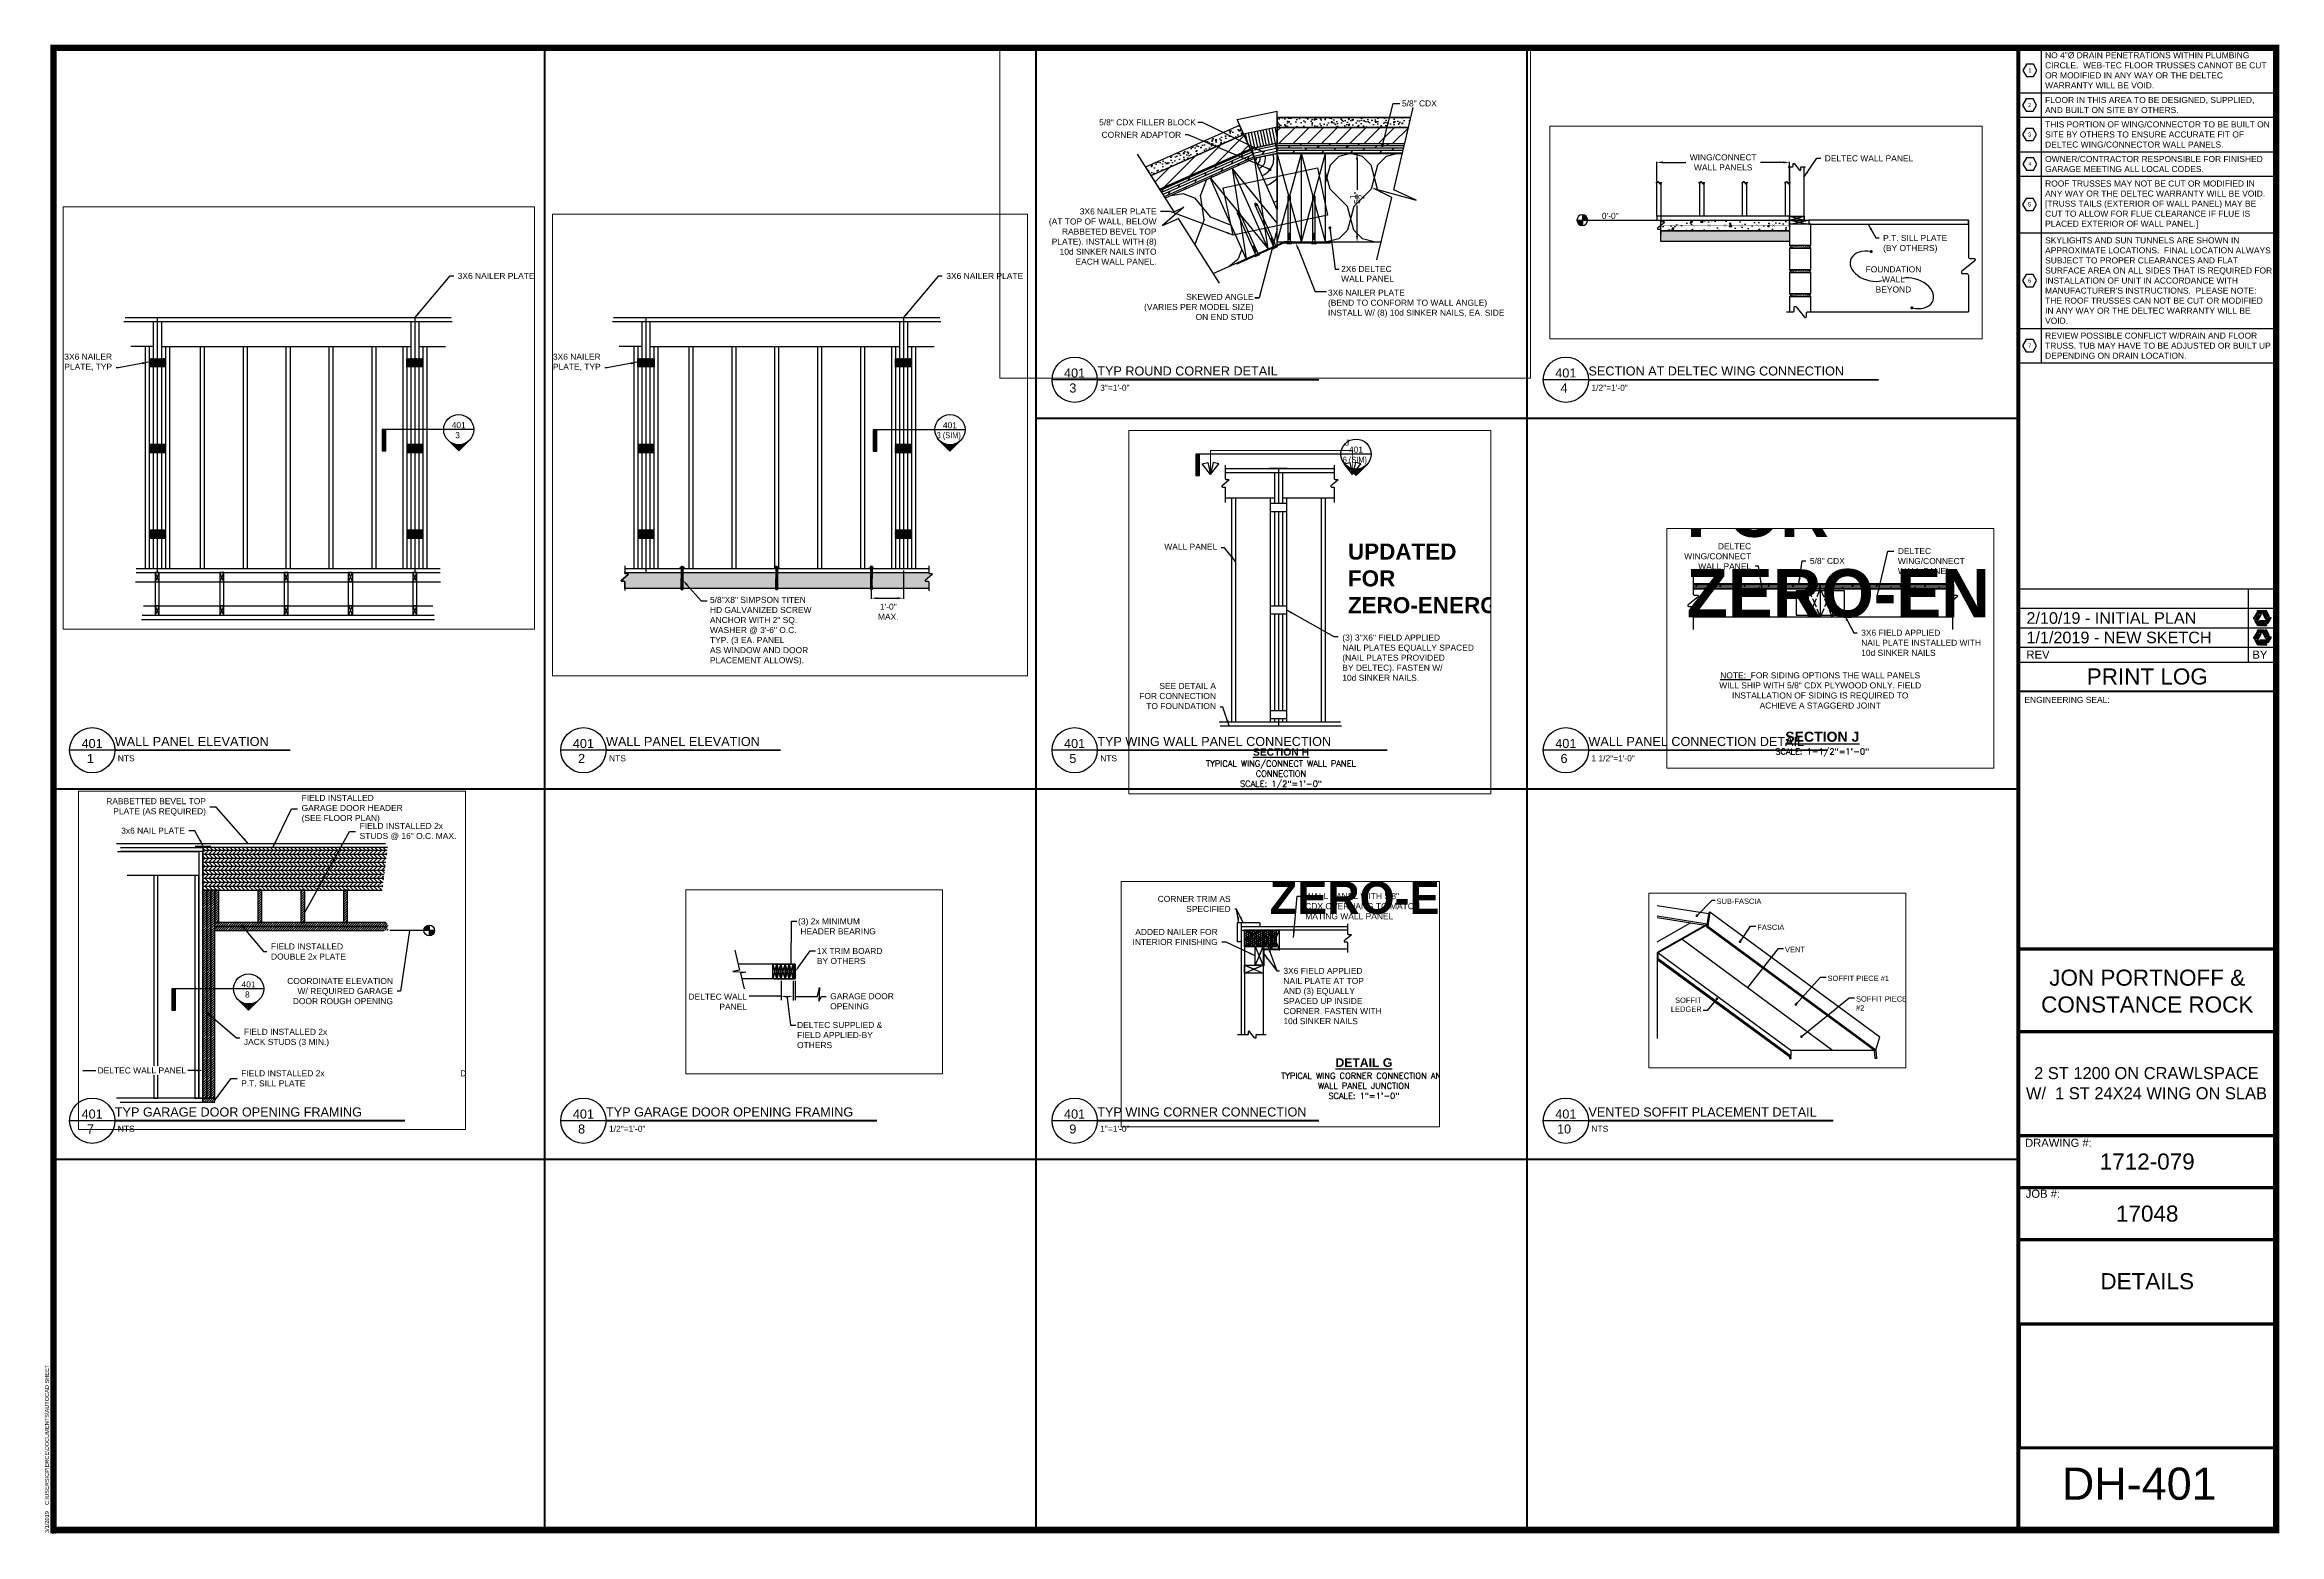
# Paper-space layout 'DH-401' of a CAD drawing. Header units: inches. Extents: x -0.2 to 34.5, y -0.1 to 23.
# The model-space entities are those that its viewports show. They can reach past a viewport. Long polylines and large blocks are cut down to what shows.
import ezdxf
from ezdxf import colors
from ezdxf.entities.mleader import LeaderData, LeaderLine
from ezdxf.enums import TextEntityAlignment as Align
from ezdxf.math import Vec2, Vec3

# ---------------------------------------------------------------- set-up
doc = ezdxf.new("R2010")
doc.units = ezdxf.units.IN
doc.header["$LTSCALE"] = 10
doc.header["$MEASUREMENT"] = 0
doc.header["$PDMODE"] = 34
doc.header["$PDSIZE"] = 18
doc.linetypes.add('HIDDEN', pattern=[0.375, 0.25, -0.125])
doc.layers.get('0').update_dxf_attribs({"linetype": 'CONTINUOUS'})
doc.layers.get('DefPoints').update_dxf_attribs({"linetype": 'CONTINUOUS'})
for name, color, linetype in [('A-', 1, 'CONTINUOUS'), ('A-BLUE', 5, 'CONTINUOUS'), ('A-HATCH', 5, 'CONTINUOUS'), ('A-TXT', 222, 'CONTINUOUS'), ('DIM', 4, 'CONTINUOUS'), ('HATCH', 5, 'CONTINUOUS'), ('REV', 1, 'CONTINUOUS'), ('S-DIMS', 4, 'CONTINUOUS'), ('S-FLOR', 7, 'CONTINUOUS'), ('S-HATCH', 5, 'CONTINUOUS'), ('S-HDWR', 104, 'CONTINUOUS'), ('S-ROOF', 2, 'CONTINUOUS'), ('S-TXT', 222, 'CONTINUOUS'), ('S-WALL', 6, 'CONTINUOUS'), ('WALL', 7, 'CONTINUOUS')]:
    doc.layers.add(name, color=color, linetype=linetype)
doc.layers.add('VIEWPORT', color=14, linetype='CONTINUOUS', plot=False)
doc.styles.add('style1', font='arial.ttf')
doc.styles.add('style2', font='arialbd.ttf')
doc.dimstyles.new('1', dxfattribs={"dimtxt": 1.125, "dimasz": 1.125, "dimexe": 0.18, "dimexo": 1, "dimgap": 1, "dimtad": 0, "dimtih": 1, "dimtoh": 1, "dimdec": 4, "dimrnd": 1, "dimzin": 0, "dimdsep": 46, "dimlunit": 4, "dimtxsty": 'style1', "dimcen": 0.09, "dimadec": 0, "dimazin": 0, "dimtfac": 1, "dimtdec": 4, "dimtix": 1, "dimtofl": 0, "dimtmove": 2, "dimatfit": 3, "dimfxl": 1, "dimtolj": 1, "dimtzin": 0, "dimarcsym": 0})
doc.dimstyles.new('1-1-2', dxfattribs={"dimtxt": 0.75, "dimasz": 0.75, "dimexe": 0.18, "dimexo": 0.5, "dimgap": 0.5, "dimtad": 0, "dimtih": 1, "dimtoh": 1, "dimdec": 4, "dimrnd": 1, "dimzin": 0, "dimdsep": 46, "dimlunit": 4, "dimtxsty": 'style1', "dimcen": 0.09, "dimadec": 0, "dimazin": 0, "dimtfac": 1, "dimtdec": 4, "dimtix": 1, "dimtofl": 0, "dimtmove": 2, "dimatfit": 3, "dimfxl": 1, "dimtolj": 1, "dimtzin": 0, "dimarcsym": 0})
doc.dimstyles.new('1-2', dxfattribs={"dimtxt": 2.25, "dimasz": 2.25, "dimexe": 0.18, "dimexo": 1.5, "dimgap": 1.5, "dimtad": 0, "dimdec": 4, "dimrnd": 0.0625, "dimzin": 0, "dimdsep": 46, "dimlunit": 4, "dimtxsty": 'style1', "dimcen": 0.09, "dimazin": 0, "dimtfac": 1, "dimtdec": 4, "dimtofl": 0, "dimtmove": 0, "dimatfit": 0, "dimfxl": 1, "dimtolj": 1, "dimtzin": 0, "dimarcsym": 0})
doc.dimstyles.new('1-4', dxfattribs={"dimtxt": 4, "dimasz": 4, "dimexe": 1, "dimexo": 2, "dimgap": 1, "dimtad": 0, "dimdec": 4, "dimrnd": 0.125, "dimzin": 0, "dimdsep": 46, "dimlunit": 4, "dimtxsty": 'style1', "dimcen": 0.0625, "dimazin": 0, "dimtfac": 1, "dimtdec": 4, "dimtofl": 0, "dimtmove": 2, "dimatfit": 2, "dimfxl": 1, "dimtolj": 1, "dimtzin": 0, "dimarcsym": 0})
doc.dimstyles.new('3', dxfattribs={"dimtxt": 0.375, "dimasz": 0.375, "dimexe": 0.125, "dimexo": 0.125, "dimgap": 0.125, "dimtad": 0, "dimdec": 4, "dimrnd": 0.0625, "dimzin": 0, "dimdsep": 46, "dimlunit": 4, "dimtxsty": 'style1', "dimcen": 0.09, "dimazin": 0, "dimtfac": 1, "dimtdec": 4, "dimtofl": 0, "dimtmove": 0, "dimatfit": 0, "dimfxl": 1, "dimtolj": 1, "dimtzin": 0, "dimarcsym": 0})
doc.dimstyles.new('3-4', dxfattribs={"dimtxt": 1.5, "dimasz": 1.5, "dimexe": 0.75, "dimexo": 0.75, "dimgap": 0.5, "dimtad": 0, "dimdec": 4, "dimrnd": 0.0625, "dimzin": 0, "dimdsep": 46, "dimlunit": 4, "dimtxsty": 'style1', "dimcen": 0.09, "dimazin": 0, "dimtfac": 1, "dimtdec": 4, "dimtofl": 0, "dimtmove": 0, "dimatfit": 0, "dimfxl": 1, "dimtolj": 1, "dimtzin": 0, "dimarcsym": 0})
picture_1 = doc.add_image_def('image1.jpg', size_in_pixel=(1114, 539))
pattern_1 = [(45, (22305.92507, 8897.14294), (-0.4419417, 0.4419417), [])]
pattern_2 = [(50, (22392.5919, 8874.03583), (0.7172602, -0.0627521), [0.075, -0.825]), (355, (22392.5919, 8874.0358), (-0.1387513, 0.752192), [0.06, -0.66]), (100.4514, (22392.6517, 8874.0306), (0.5785094, 0.6894395), [0.0637402, -0.701142]), (46.1842, (22392.5919, 8874.2358), (1.067241, -0.165519), [0.1125, -1.2375]), (96.6356, (22392.6808, 8874.222), (0.934663, 0.974118), [0.09561, -1.051713]), (351.1842, (22392.5919, 8874.2358), (0.934662, 0.9741186), [0.09, -0.99]), (21, (22392.6919, 8874.18583), (0.596907, -0.4026189), [0.075, -0.825]), (326, (22392.6919, 8874.1858), (0.2433153, 0.72515), [0.06, -0.66]), (71.4514, (22392.74165, 8874.1523), (0.8402226, 0.3225305), [0.0637402, -0.701142]), (37.5, (22392.5919, 8874.03583), (0.01215986, 0.33289385), [0, -0.652, 0, -0.67, 0, -0.6625]), (7.5, (22392.5919, 8874.03583), (0.2630695, 0.3944117), [0, -0.382, 0, -0.637, 0, -0.2525]), (327.5, (22392.3689, 8874.03583), (0.53382244, -0.02255487), [0, -0.25, 0, -0.78, 0, -1.035]), (317.5, (22392.2689, 8874.03583), (0.5831862, 0.100105), [0, -0.325, 0, -0.518, 0, -0.735])]

psp = doc.layouts.new('DH-401')

# ---------------------------------------------------------------- texts
at = {"style": 'style1'}
for s, insert, char_height, width, attachment_point in [('ENGINEERING SEAL:', (30.581, 12.897), 0.09375, 1.29667, 1), ('{\\W0.975;2 ST 1200 ON CRAWLSPACE W/  1 ST 24X24 WING ON SLAB}', (32.477, 6.892), 0.1875, 3.85048, 5)]:
    psp.add_mtext(s, dxfattribs=dict(at, insert=insert, char_height=char_height, width=width, attachment_point=attachment_point))
at = {"insert": (-0.189, -0.122), "char_height": 0.0625, "width": 4.70609, "attachment_point": 1, "rotation": 90, "style": 'style1'}
psp.add_mtext(' 3/1/2019    C:\\\\USERS\\\\CPIERCE\\\\DOCUMENTS\\\\AUTOCAD SHEET SETS\\\\PORTNOFF-ROCK_FINAL\\\\1712-079_DETAILS.DWG', dxfattribs=at)

msp = doc.modelspace()

# ---------------------------------------------------------------- texts
at = {"layer": 'S-TXT', "style": 'style1'}
for s, p in [('2X6 DELTEC', (22310.79653, 8726.64644)), ('WALL PANEL', (22310.79653, 8726.03929))]:
    msp.add_text(s, height=0.375, dxfattribs=at).set_placement(p)
for s, insert, char_height, width, attachment_point in [('\\A1;5/8" CDX', (22314.57948, 8737.31098), 0.375, 2.8833262, 1), ('\\A1;CORNER ADAPTOR', (22300.85138, 8735.35789), 0.375, 9.6130369, 3), ('3X6 NAILER PLATE\\P(AT TOP OF WALL, BELOW RABBETED BEVEL TOP PLATE). INSTALL WITH (8) 10d SINKER NAILS INTO EACH WALL PANEL.', (22299.32091, 8730.59663), 0.375, 6.9652508, 3), ('3X6 NAILER PLATE \\P(BEND TO CONFORM TO WALL ANGLE) \\PINSTALL W/ (8) 10d SINKER NAILS, EA. SIDE', (22309.97895, 8725.54631), 0.375, 12.2057141, 1), ('SKEWED ANGLE \\P(VARIES PER MODEL SIZE) \\PON END STUD', (22305.35463, 8725.28485), 0.375, 10.4341931, 3), ('{\\LNOTE:}  FOR SIDING OPTIONS THE WALL PANELS WILL SHIP WITH 5/8" CDX PLYWOOD ONLY. FIELD INSTALLATION OF SIDING IS REQUIRED TO ACHIEVE A STAGGERD JOINT', (22185.22951, 8295.11117), 0.75, 26.4339286, 2)]:
    msp.add_mtext(s, dxfattribs=dict(at, insert=insert, char_height=char_height, width=width, attachment_point=attachment_point))
for s, insert, char_height, attachment_point in [('\\A1;5/8" CDX FILLER BLOCK', (22301.76006, 8735.75501), 0.375, 9), ('DELTEC \\PWING/CONNECT\\PWALL PANEL', (22176.64044, 8307.91847), 0.75, 9), ('DELTEC \\PWING/CONNECT\\PWALL PANEL', (22194.88589, 8310.5676), 0.75, 1), ('\\A1;5/8" CDX', (22183.94891, 8309.33959), 0.75, 1), ('3X6 FIELD APPLIED\\PNAIL PLATE INSTALLED WITH\\P10d SINKER NAILS', (22190.328, 8300.4106), 0.75, 1), ('\\A1;CORNER TRIM AS\\PSPECIFIED', (22364.01383, 8289.58708), 1.125, 9), ('\\A1;WALL PANEL WITH 5/8"\\PCDX OVERHANG TO MATCH\\PMATING WALL PANEL', (22377.92467, 8293.12204), 1.125, 1), ('\\A1;ADDED NAILER FOR\\PINTERIOR FINISHING', (22361.58931, 8283.42455), 1.125, 9), ('3X6 FIELD APPLIED \\PNAIL PLATE AT TOP \\PAND (3) EQUALLY \\PSPACED UP INSIDE \\PCORNER. FASTEN WITH\\P10d SINKER NAILS', (22373.84745, 8279.18167), 1.125, 1), ('\\A1;WALL PANEL', (22165.36434, 8230.39797), 2.25, 9), ('(3) 3"X6" FIELD APPLIED \\PNAIL PLATES EQUALLY SPACED \\P(NAIL PLATES PROVIDED \\PBY DELTEC). FASTEN W/ \\P10d SINKER NAILS.', (22212.0457, 8198.77649), 2.25, 1)]:
    msp.add_mtext(s, dxfattribs=dict(at, insert=insert, char_height=char_height, attachment_point=attachment_point))
at = {"layer": 'VIEWPORT'}
for s, insert, char_height, width, attachment_point, style in [('UPDATED FOR ZERO-ENERGY', (22168.61781, 8327.94547), 6, 55.8845333, 1, 'style2'), ('UPDATED FOR ZERO-ENERGY', (22371.30526, 8315.2509), 6, 55.8845333, 1, 'style2'), ('{\\H0.5556x;\\LSECTION J\\H1.8x;\\P\\Fromans|c0;\\H0.3333x;\\lSCALE: 1-1/2"=1\'-0"}', (22185.48781, 8287.73548), 2.25, 26.2660714, 2, 'style2'), ('J', (22213.02602, 8271.45381), 2.25, 3.5869624, 1, 'style1'), ('{\\H0.7222x;\\LDETAIL G\\H1.385x;\\P\\Fromans|c0;\\H0.5x;\\lTYPICAL WING CORNER CONNECTION AND WALL PANEL JUNCTION\\PSCALE: 1"=1\'-0"}', (22388.86366, 8262.32871), 2.25, 30.7819473, 2, 'style2'), ('UPDATED FOR ZERO-ENERGY', (22214.12987, 8232.73622), 6, 55.8845333, 1, 'style2'), ('{\\H1.222x;\\LSECTION H\\P\\Fromans|c0;\\H0.8183x;\\lTYPICAL WING/CONNECT WALL PANEL CONNECTION\\PSCALE: 1/2"=1\'-0"}', (22189.16282, 8156.34896), 2.25, 61.9884103, 2, 'style2')]:
    msp.add_mtext(s, dxfattribs=dict(at, insert=insert, char_height=char_height, width=width, attachment_point=attachment_point, style=style))
at = {"layer": 'VIEWPORT', "insert": (22164.91386, 8170.95441), "char_height": 2.25, "attachment_point": 9, "style": 'style1'}
msp.add_mtext('SEE DETAIL A\\PFOR CONNECTION\\PTO FOUNDATION', dxfattribs=at)

# ---------------------------------------------------------------- blocks, each defined once
blk = doc.blocks.new('2018TitleBlock')
at = {"const_width": 0.1}
blk.add_lwpolyline([(-0.055, -0.05), (34.492, -0.05), (34.492, 22.982), (-0.055, 22.982)], close=True, dxfattribs=at)
at = {"const_width": 0.0501}
for points in [[(34.492, 8.979), (30.487, 8.979)], [(30.487, 7.695), (34.492, 7.695)], [(34.492, 6.078), (30.487, 6.078)], [(30.487, 5.27), (34.492, 5.27)], [(30.487, 4.461), (34.492, 4.461)], [(30.487, 3.15), (34.492, 3.15)], [(30.487, 1.227), (34.492, 1.227)]]:
    blk.add_lwpolyline(points, dxfattribs=at)
at = {"layer": 'VIEWPORT', "const_width": 0.025}
blk.add_lwpolyline([(30.737, 7.684), (34.242, 7.684)], dxfattribs=at)
at = {"style": 'style1'}
for s, insert, char_height, width, attachment_point in [('JON PORTNOFF & CONSTANCE ROCK', (32.489, 8.323), 0.25, 4.00549, 5), ('DRAWING #:', (30.59, 6.029), 0.125, 1.49018, 1), ('1712-079', (32.489, 5.674), 0.25, 4.00549, 5), ('\\pl0.125;JOB #:', (30.476, 5.237), 0.125, 3.96793, 1), ('17048', (32.489, 4.865), 0.25, 4.00549, 5), ('DETAILS', (32.489, 3.814), 0.25, 4.00549, 5)]:
    blk.add_mtext(s, dxfattribs=dict(at, insert=insert, char_height=char_height, width=width, attachment_point=attachment_point))
at = {"style": 'style1', "flags": 12}
blk.add_attdef('SHEETNO', (31.162, 0.419), '', height=0.5, dxfattribs=at)
at = {"layer": 'VIEWPORT', "color": 0, "style": 'style1', "flags": 8}
blk.add_attdef('FNAME', (-0.148, 5.972), '', height=0.15, rotation=90, dxfattribs=at)
blk = doc.blocks.new('*U666')
blk.add_line((0.469, 0), (-0.469, 0))
at = {"const_width": 0.0365}
blk.add_lwpolyline([(0.469, 0), (4.105, 0)], dxfattribs=at)
blk.add_circle((0, 0), 0.469)
at = {"style": 'style1', "flags": 4}
for tag, p in [('SHEET', (-0.002, 0.046)), ('VIEW', (-0.038, -0.265))]:
    blk.add_attdef(tag, text='', height=0.188, dxfattribs=at).set_placement(p, align=Align.CENTER)
blk.add_attdef('TITLE', text='', height=0.188, dxfattribs=at).set_placement((0.469, 0.032), align=Align.BOTTOM_LEFT)
blk.add_attdef('SCALE', text='', height=0.125, dxfattribs=at).set_placement((0.529, -0.105), align=Align.TOP_LEFT)
blk = doc.blocks.new('DHTitleMarkA2')
blk.add_line((0.469, 0), (-0.469, 0))
at = {"const_width": 0.0365}
blk.add_lwpolyline([(0.469, 0), (5.066, 0)], dxfattribs=at)
blk.add_circle((0, 0), 0.469)
at = {"style": 'style1', "flags": 4}
for tag, p in [('SHEET', (-0.002, 0.046)), ('VIEW', (-0.038, -0.265))]:
    blk.add_attdef(tag, text='', height=0.188, dxfattribs=at).set_placement(p, align=Align.CENTER)
blk.add_attdef('TITLE', text='', height=0.188, dxfattribs=at).set_placement((0.469, 0.032), align=Align.BOTTOM_LEFT)
blk.add_attdef('SCALE', text='', height=0.125, dxfattribs=at).set_placement((0.529, -0.105), align=Align.TOP_LEFT)
blk = doc.blocks.new('*U382')
blk.add_line((0.469, 0), (-0.469, 0))
at = {"const_width": 0.0365}
blk.add_lwpolyline([(0.469, 0), (6.48, 0)], dxfattribs=at)
blk.add_circle((0, 0), 0.469)
at = {"style": 'style1', "flags": 4}
for tag, p in [('SHEET', (-0.002, 0.046)), ('VIEW', (-0.038, -0.265))]:
    blk.add_attdef(tag, text='', height=0.188, dxfattribs=at).set_placement(p, align=Align.CENTER)
blk.add_attdef('TITLE', text='', height=0.188, dxfattribs=at).set_placement((0.469, 0.032), align=Align.BOTTOM_LEFT)
blk.add_attdef('SCALE', text='', height=0.125, dxfattribs=at).set_placement((0.529, -0.105), align=Align.TOP_LEFT)
blk = doc.blocks.new('*U383')
blk.add_line((0.469, 0), (-0.469, 0))
at = {"const_width": 0.0365}
blk.add_lwpolyline([(0.469, 0), (5.422, 0)], dxfattribs=at)
blk.add_circle((0, 0), 0.469)
at = {"style": 'style1', "flags": 4}
for tag, p in [('SHEET', (-0.002, 0.046)), ('VIEW', (-0.038, -0.265))]:
    blk.add_attdef(tag, text='', height=0.188, dxfattribs=at).set_placement(p, align=Align.CENTER)
blk.add_attdef('TITLE', text='', height=0.188, dxfattribs=at).set_placement((0.469, 0.032), align=Align.BOTTOM_LEFT)
blk.add_attdef('SCALE', text='', height=0.125, dxfattribs=at).set_placement((0.529, -0.105), align=Align.TOP_LEFT)
blk = doc.blocks.new('*U667')
blk.add_line((0.469, 0), (-0.469, 0))
at = {"const_width": 0.0365}
blk.add_lwpolyline([(0.469, 0), (4.084, 0)], dxfattribs=at)
blk.add_circle((0, 0), 0.469)
at = {"style": 'style1', "flags": 4}
for tag, p in [('SHEET', (-0.002, 0.046)), ('VIEW', (-0.038, -0.265))]:
    blk.add_attdef(tag, text='', height=0.188, dxfattribs=at).set_placement(p, align=Align.CENTER)
blk.add_attdef('TITLE', text='', height=0.188, dxfattribs=at).set_placement((0.469, 0.032), align=Align.BOTTOM_LEFT)
blk.add_attdef('SCALE', text='', height=0.125, dxfattribs=at).set_placement((0.529, -0.105), align=Align.TOP_LEFT)
blk = doc.blocks.new('*U498')
blk.add_line((0.469, 0), (-0.469, 0))
at = {"const_width": 0.0365}
blk.add_lwpolyline([(0.469, 0), (6.087, 0)], dxfattribs=at)
blk.add_circle((0, 0), 0.469)
at = {"style": 'style1', "flags": 4}
for tag, p in [('SHEET', (-0.002, 0.046)), ('VIEW', (-0.038, -0.265))]:
    blk.add_attdef(tag, text='', height=0.188, dxfattribs=at).set_placement(p, align=Align.CENTER)
blk.add_attdef('TITLE', text='', height=0.188, dxfattribs=at).set_placement((0.469, 0.032), align=Align.BOTTOM_LEFT)
blk.add_attdef('SCALE', text='', height=0.125, dxfattribs=at).set_placement((0.529, -0.105), align=Align.TOP_LEFT)
blk = doc.blocks.new('*U591')
blk.add_line((0.469, 0), (-0.469, 0))
at = {"const_width": 0.0365}
blk.add_lwpolyline([(0.469, 0), (5.543, 0)], dxfattribs=at)
blk.add_circle((0, 0), 0.469)
at = {"style": 'style1', "flags": 4}
for tag, p in [('SHEET', (-0.002, 0.046)), ('VIEW', (-0.038, -0.265))]:
    blk.add_attdef(tag, text='', height=0.188, dxfattribs=at).set_placement(p, align=Align.CENTER)
blk.add_attdef('TITLE', text='', height=0.188, dxfattribs=at).set_placement((0.469, 0.032), align=Align.BOTTOM_LEFT)
blk.add_attdef('SCALE', text='', height=0.125, dxfattribs=at).set_placement((0.529, -0.105), align=Align.TOP_LEFT)
blk = doc.blocks.new('SheetKey_Hexagon_na')
at = {"color": 0, "linetype": 'ByBlock', "lineweight": -2}
blk.add_lwpolyline([(1.75, 0), (0.88, 1.52), (-0.88, 1.52), (-1.75, 0), (-0.88, -1.52), (0.88, -1.52)], close=True, dxfattribs=at)
at = {"color": 0, "linetype": 'ByBlock', "lineweight": -2, "style": 'style1'}
blk.add_attdef('KEY', text='', height=1, dxfattribs=at).set_placement((0, 0), align=Align.MIDDLE)
blk = doc.blocks.new('*T923')
at = {"color": 0, "linetype": 'ByBlock', "lineweight": -2, "transparency": 16777216}
for p, q in [((0, 0), (4, 0)), ((0, 0), (0, -4.896)), ((0.348, 0), (0.348, -4.896)), ((4, 0), (4, -4.896)), ((0, -0.698), (4, -0.698)), ((0, -1.077), (4, -1.077)), ((0, -1.615), (4, -1.615)), ((0, -1.995), (4, -1.995)), ((0, -2.873), (4, -2.873)), ((0, -4.359), (4, -4.359)), ((0, -4.896), (4, -4.896))]:
    blk.add_line(p, q, dxfattribs=at)
at = {"color": 0, "transparency": 16777216, "xscale": 0.0625, "yscale": 0.0625, "zscale": 0.0625}
for p, values in [((0.174, -0.349), {'KEY': '1'}), ((0.169, -0.888), {'KEY': '2'}), ((0.169, -1.346), {'KEY': '3'}), ((0.174, -1.805), {'KEY': '4'}), ((0.169, -2.434), {'KEY': '5'}), ((0.169, -3.616), {'KEY': '6'}), ((0.169, -4.628), {'KEY': '7'})]:
    blk.add_blockref('SheetKey_Hexagon_na', p, dxfattribs=at).add_auto_attribs(values)
at = {"color": 0, "transparency": 16777216, "char_height": 0.09375, "width": 3.52706, "attachment_point": 4, "style": 'style1'}
for s, insert in [('\\A1;{\\C256;NO 4"%%C DRAIN PENETRATIONS WITHIN PLUMBING CIRCLE.  WEB-TEC FLOOR TRUSSES CANNOT BE CUT OR MODIFIED IN ANY WAY OR THE DELTEC WARRANTY WILL BE VOID.}', (0.41, -0.349)), ('\\A1;{\\C256;FLOOR IN THIS AREA TO BE DESIGNED, SUPPLIED, AND BUILT ON SITE BY OTHERS.}', (0.41, -0.888)), ('\\A1;{\\C256;THIS PORTION OF WING/CONNECTOR TO BE BUILT ON SITE BY OTHERS TO ENSURE ACCURATE FIT OF DELTEC WING/CONNECTOR WALL PANELS.\\P}', (0.41, -1.346)), ('\\A1;{\\C256;OWNER/CONTRACTOR RESPONSIBLE FOR FINISHED GARAGE MEETING ALL LOCAL CODES.}', (0.41, -1.805)), ('\\A1;{\\C256;ROOF TRUSSES MAY NOT BE CUT OR MODIFIED IN ANY WAY OR THE DELTEC WARRANTY WILL BE VOID. [TRUSS TAILS (EXTERIOR OF WALL PANEL) MAY BE CUT TO ALLOW FOR FLUE CLEARANCE IF FLUE IS PLACED EXTERIOR OF WALL PANEL.]}', (0.41, -2.434)), ("\\A1;{\\C256;SKYLIGHTS AND SUN TUNNELS ARE SHOWN IN APPROXIMATE LOCATIONS.  FINAL LOCATION ALWAYS SUBJECT TO PROPER CLEARANCES AND FLAT SURFACE AREA ON ALL SIDES THAT IS REQUIRED FOR INSTALLATION OF UNIT IN ACCORDANCE WITH MANUFACTURER'S INSTRUCTIONS.  PLEASE NOTE:  THE ROOF TRUSSES CAN NOT BE CUT OR MODIFIED IN ANY WAY OR THE DELTEC WARRANTY WILL BE VOID. \\P}", (0.41, -3.616)), ('{\\C256;REVIEW POSSIBLE CONFLICT W/DRAIN AND FLOOR TRUSS. TUB MAY HAVE TO BE ADJUSTED OR BUILT UP DEPENDING ON DRAIN LOCATION.}', (0.41, -4.628))]:
    blk.add_mtext(s, dxfattribs=dict(at, insert=insert))
blk = doc.blocks.new('DELTEC_LOGO_2018')
for points in [[(0.04, 0.37), (0.21, 0.65), (0.46, 0.65), (0.62, 0.36, 0.722925), (0.66, 0.39), (0.49, 0.7), (0.18, 0.7), (0, 0.39, 0.98201)], [(0.67, 0.06), (0.35, 0.07), (0.22, 0.28), (0.39, 0.57, 0.722925), (0.35, 0.59), (0.17, 0.28), (0.32, 0.02), (0.67, 0.02, 0.98201)], [(0.62, 0.76), (0.78, 0.48), (0.65, 0.26), (0.32, 0.26, 0.722925), (0.33, 0.22), (0.68, 0.22), (0.83, 0.48), (0.66, 0.78, 0.98201)]]:
    blk.add_lwpolyline(points, format="xyb", close=True)
for points in [[(0.27, 0.56), (0.11, 0.28), (0.26, 0.03, -0.835371), (0.22, 0.01), (0.06, 0.28), (0.23, 0.58, -0.939451), (0.27, 0.56, 0.201759)], [(0.67, 0.47), (0.52, 0.75), (0.22, 0.75, -0.835371), (0.22, 0.79), (0.54, 0.79), (0.72, 0.49, -0.939451), (0.67, 0.47, 0.201759)], [(0.39, 0.17), (0.71, 0.17), (0.85, 0.42, -0.835371), (0.9, 0.39), (0.74, 0.12), (0.39, 0.12, -0.939451), (0.39, 0.17, 0.201759)]]:
    blk.add_lwpolyline(points, format="xyb")
blk = doc.blocks.new('*T924')
at = {"color": 0, "linetype": 'ByBlock', "lineweight": -2, "transparency": 16777216}
for p, q in [((0, 1.59), (4.005, 1.59)), ((0, 0), (0, 1.59)), ((3.574, 0.453), (3.574, 1.59)), ((4.005, 0), (4.005, 1.59)), ((0, 1.288), (4.005, 1.288)), ((0, 0.985), (4.005, 0.985)), ((0, 0.682), (4.005, 0.682)), ((0, 0.453), (4.005, 0.453)), ((0, 0), (4.005, 0))]:
    blk.add_line(p, q, dxfattribs=at)
at = {"color": 0, "transparency": 16777216, "xscale": 0.3011751587649757, "yscale": 0.3011751587649757, "zscale": 0.3011751587649757}
for p in [(3.655, 1.016, 0), (3.655, 0.714, 0)]:
    blk.add_blockref('DELTEC_LOGO_2018', p, dxfattribs=at)
at = {"color": 0, "transparency": 16777216, "style": 'style1'}
for s, insert, char_height, width, attachment_point in [('2/10/19 - INITIAL PLAN', (0.125, 1.136), 0.18, 3.32449, 4), ('1/1/2019 - NEW SKETCH', (0.125, 0.834), 0.18, 3.32449, 4), ('REV', (0.125, 0.568), 0.125, 3.32449, 4), ('PRINT LOG', (2.003, 0.227), 0.25, 3.88049, 5), ('BY', (3.637, 0.568), 0.125, 0.306, 4)]:
    blk.add_mtext(s, dxfattribs=dict(at, insert=insert, char_height=char_height, width=width, attachment_point=attachment_point))
blk = doc.blocks.new('*X345')
at = {"color": 0}
for p, q in [((310.87, 25.39), (310.88, 25.41)), ((310.87, 25.37), (310.87, 25.39)), ((310.87, 25.35), (310.87, 25.37)), ((310.87, 25.33), (310.87, 25.35)), ((310.88, 25.32), (310.87, 25.33)), ((310.87, 25.09), (310.88, 25.11)), ((310.87, 25.07), (310.87, 25.09)), ((310.87, 25.05), (310.87, 25.07)), ((310.87, 25.03), (310.87, 25.05)), ((310.88, 25.02), (310.87, 25.03)), ((310.88, 25.41), (310.89, 25.42)), ((310.89, 25.3), (310.88, 25.32)), ((310.88, 25.11), (310.89, 25.12)), ((310.89, 25), (310.88, 25.02)), ((310.89, 25.42), (310.91, 25.43)), ((310.91, 25.29), (310.89, 25.3)), ((310.89, 25.12), (310.91, 25.13)), ((310.91, 25.43), (310.93, 25.44)), ((310.93, 25.29), (310.91, 25.29)), ((310.91, 25.13), (310.93, 25.14)), ((310.95, 25.44), (310.93, 25.44)), ((310.93, 25.29), (310.95, 25.29)), ((310.95, 25.14), (310.93, 25.14)), ((310.97, 25.43), (310.95, 25.44)), ((310.95, 25.29), (310.97, 25.29)), ((310.97, 25.13), (310.95, 25.14)), ((310.99, 25.42), (310.97, 25.43)), ((310.97, 25.29), (310.99, 25.3)), ((310.99, 25.12), (310.97, 25.13)), ((311, 25.41), (310.99, 25.42)), ((310.99, 25.3), (311, 25.32)), ((311, 25.11), (310.99, 25.12)), ((310.99, 25), (311, 25.02)), ((311.01, 25.39), (311, 25.41)), ((311, 25.32), (311.01, 25.33)), ((311.01, 25.09), (311, 25.11)), ((311, 25.02), (311.01, 25.03)), ((311.02, 25.37), (311.01, 25.39)), ((311.01, 25.33), (311.02, 25.35)), ((311.02, 25.07), (311.01, 25.09)), ((311.01, 25.03), (311.02, 25.05)), ((311.02, 25.35), (311.02, 25.37)), ((311.02, 25.05), (311.02, 25.07)), ((311.17, 25.39), (311.18, 25.41)), ((311.17, 25.37), (311.17, 25.39)), ((311.17, 25.35), (311.17, 25.37)), ((311.17, 25.33), (311.17, 25.35)), ((311.18, 25.32), (311.17, 25.33)), ((311.17, 25.09), (311.18, 25.11)), ((311.17, 25.07), (311.17, 25.09)), ((311.17, 25.05), (311.17, 25.07)), ((311.17, 25.03), (311.17, 25.05)), ((311.18, 25.02), (311.17, 25.03)), ((311.18, 25.41), (311.19, 25.42)), ((311.19, 25.3), (311.18, 25.32)), ((311.18, 25.11), (311.19, 25.12)), ((311.19, 25), (311.18, 25.02)), ((311.19, 25.42), (311.21, 25.43)), ((311.21, 25.29), (311.19, 25.3)), ((311.19, 25.12), (311.21, 25.13)), ((311.21, 25.43), (311.23, 25.44)), ((311.23, 25.29), (311.21, 25.29)), ((311.21, 25.13), (311.23, 25.14)), ((311.25, 25.44), (311.23, 25.44)), ((311.23, 25.29), (311.25, 25.29)), ((311.25, 25.14), (311.23, 25.14)), ((311.27, 25.43), (311.25, 25.44)), ((311.25, 25.29), (311.27, 25.29)), ((311.27, 25.13), (311.25, 25.14)), ((311.29, 25.42), (311.27, 25.43)), ((311.27, 25.29), (311.29, 25.3)), ((311.29, 25.12), (311.27, 25.13)), ((311.3, 25.41), (311.29, 25.42)), ((311.29, 25.3), (311.3, 25.32)), ((311.3, 25.11), (311.29, 25.12)), ((311.29, 25), (311.3, 25.02)), ((311.31, 25.39), (311.3, 25.41)), ((311.3, 25.32), (311.31, 25.33)), ((311.31, 25.09), (311.3, 25.11)), ((311.3, 25.02), (311.31, 25.03)), ((311.32, 25.37), (311.31, 25.39)), ((311.31, 25.33), (311.32, 25.35)), ((311.32, 25.07), (311.31, 25.09)), ((311.31, 25.03), (311.32, 25.05)), ((311.32, 25.35), (311.32, 25.37)), ((311.32, 25.05), (311.32, 25.07)), ((311.47, 25.39), (311.48, 25.41)), ((311.47, 25.37), (311.47, 25.39)), ((311.47, 25.35), (311.47, 25.37)), ((311.47, 25.33), (311.47, 25.35)), ((311.48, 25.32), (311.47, 25.33)), ((311.47, 25.09), (311.48, 25.11)), ((311.47, 25.07), (311.47, 25.09)), ((311.47, 25.05), (311.47, 25.07)), ((311.47, 25.03), (311.47, 25.05)), ((311.48, 25.02), (311.47, 25.03)), ((311.48, 25.41), (311.49, 25.42)), ((311.49, 25.3), (311.48, 25.32)), ((311.48, 25.11), (311.49, 25.12)), ((311.49, 25), (311.48, 25.02)), ((311.49, 25.42), (311.51, 25.43)), ((311.51, 25.29), (311.49, 25.3)), ((311.49, 25.12), (311.51, 25.13)), ((311.51, 25.43), (311.53, 25.44)), ((311.53, 25.29), (311.51, 25.29)), ((311.51, 25.13), (311.53, 25.14)), ((311.55, 25.44), (311.53, 25.44)), ((311.53, 25.29), (311.55, 25.29)), ((311.55, 25.14), (311.53, 25.14)), ((311.57, 25.43), (311.55, 25.44)), ((311.55, 25.29), (311.57, 25.29)), ((311.57, 25.13), (311.55, 25.14)), ((311.59, 25.42), (311.57, 25.43)), ((311.57, 25.29), (311.59, 25.3)), ((311.59, 25.12), (311.57, 25.13)), ((311.6, 25.41), (311.59, 25.42)), ((311.59, 25.3), (311.6, 25.32)), ((311.6, 25.11), (311.59, 25.12)), ((311.59, 25), (311.6, 25.02)), ((311.61, 25.39), (311.6, 25.41)), ((311.6, 25.32), (311.61, 25.33)), ((311.61, 25.09), (311.6, 25.11)), ((311.6, 25.02), (311.61, 25.03)), ((311.61, 25.37), (311.61, 25.39)), ((311.61, 25.35), (311.61, 25.37)), ((311.61, 25.33), (311.61, 25.35)), ((311.61, 25.07), (311.61, 25.09)), ((311.61, 25.05), (311.61, 25.07)), ((311.61, 25.03), (311.61, 25.05)), ((311.76, 25.37), (311.77, 25.39)), ((311.76, 25.35), (311.76, 25.37)), ((311.77, 25.33), (311.76, 25.35)), ((311.76, 25.07), (311.77, 25.09)), ((311.76, 25.05), (311.76, 25.07)), ((311.77, 25.03), (311.76, 25.05)), ((311.77, 25.39), (311.78, 25.41)), ((311.78, 25.32), (311.77, 25.33)), ((311.77, 25.09), (311.78, 25.11)), ((311.78, 25.02), (311.77, 25.03)), ((311.78, 25.41), (311.79, 25.42)), ((311.79, 25.3), (311.78, 25.32)), ((311.78, 25.11), (311.79, 25.12)), ((311.79, 25), (311.78, 25.02)), ((311.79, 25.42), (311.81, 25.43)), ((311.81, 25.29), (311.79, 25.3)), ((311.79, 25.12), (311.81, 25.13)), ((311.81, 25.43), (311.83, 25.44)), ((311.83, 25.29), (311.81, 25.29)), ((311.81, 25.13), (311.83, 25.14)), ((311.85, 25.44), (311.83, 25.44)), ((311.83, 25.29), (311.85, 25.29)), ((311.85, 25.14), (311.83, 25.14)), ((311.87, 25.43), (311.85, 25.44)), ((311.85, 25.29), (311.87, 25.29)), ((311.87, 25.13), (311.85, 25.14)), ((311.89, 25.42), (311.87, 25.43)), ((311.87, 25.29), (311.89, 25.3)), ((311.89, 25.12), (311.87, 25.13)), ((311.9, 25.41), (311.89, 25.42)), ((311.89, 25.3), (311.9, 25.32)), ((311.9, 25.11), (311.89, 25.12)), ((311.89, 25), (311.9, 25.02)), ((311.91, 25.39), (311.9, 25.41)), ((311.9, 25.32), (311.91, 25.33)), ((311.91, 25.09), (311.9, 25.11)), ((311.9, 25.02), (311.91, 25.03)), ((311.91, 25.37), (311.91, 25.39)), ((311.91, 25.35), (311.91, 25.37)), ((311.91, 25.33), (311.91, 25.35)), ((311.91, 25.07), (311.91, 25.09)), ((311.91, 25.05), (311.91, 25.07)), ((311.91, 25.03), (311.91, 25.05)), ((312.06, 25.37), (312.07, 25.39)), ((312.06, 25.35), (312.06, 25.37)), ((312.07, 25.33), (312.06, 25.35)), ((312.06, 25.07), (312.07, 25.09)), ((312.06, 25.05), (312.06, 25.07)), ((312.07, 25.03), (312.06, 25.05)), ((312.07, 25.39), (312.08, 25.41)), ((312.08, 25.32), (312.07, 25.33)), ((312.07, 25.09), (312.08, 25.11)), ((312.08, 25.02), (312.07, 25.03)), ((312.08, 25.41), (312.09, 25.42)), ((312.09, 25.3), (312.08, 25.32)), ((312.08, 25.11), (312.09, 25.12)), ((312.09, 25), (312.08, 25.02)), ((312.09, 25.42), (312.11, 25.43)), ((312.11, 25.29), (312.09, 25.3)), ((312.09, 25.12), (312.11, 25.13)), ((312.11, 25.43), (312.13, 25.44)), ((312.13, 25.29), (312.11, 25.29)), ((312.11, 25.13), (312.13, 25.14)), ((312.15, 25.44), (312.13, 25.44)), ((312.13, 25.29), (312.15, 25.29)), ((312.15, 25.14), (312.13, 25.14)), ((312.17, 25.43), (312.15, 25.44)), ((312.15, 25.29), (312.17, 25.29)), ((312.17, 25.13), (312.15, 25.14)), ((312.19, 25.42), (312.17, 25.43)), ((312.17, 25.29), (312.19, 25.3)), ((312.19, 25.12), (312.17, 25.13)), ((312.2, 25.41), (312.19, 25.42)), ((312.19, 25.3), (312.2, 25.32)), ((312.2, 25.11), (312.19, 25.12)), ((312.19, 25), (312.2, 25.02)), ((312.21, 25.39), (312.2, 25.41)), ((312.2, 25.32), (312.21, 25.33)), ((312.21, 25.09), (312.2, 25.11)), ((312.2, 25.02), (312.21, 25.03)), ((312.21, 25.37), (312.21, 25.39)), ((312.21, 25.35), (312.21, 25.37)), ((312.21, 25.33), (312.21, 25.35)), ((312.21, 25.07), (312.21, 25.09)), ((312.21, 25.05), (312.21, 25.07)), ((312.21, 25.03), (312.21, 25.05)), ((312.36, 25.37), (312.37, 25.39)), ((312.36, 25.35), (312.36, 25.37)), ((312.37, 25.33), (312.36, 25.35)), ((312.36, 25.07), (312.37, 25.09)), ((312.36, 25.05), (312.36, 25.07)), ((312.37, 25.03), (312.36, 25.05)), ((312.37, 25.39), (312.38, 25.41)), ((312.38, 25.32), (312.37, 25.33)), ((312.37, 25.09), (312.38, 25.11)), ((312.38, 25.02), (312.37, 25.03)), ((312.38, 25.41), (312.39, 25.42)), ((312.39, 25.3), (312.38, 25.32)), ((312.38, 25.11), (312.39, 25.12)), ((312.39, 25), (312.38, 25.02)), ((312.39, 25.42), (312.41, 25.43)), ((312.41, 25.29), (312.39, 25.3)), ((312.39, 25.12), (312.41, 25.13)), ((312.41, 25.43), (312.43, 25.44)), ((312.43, 25.29), (312.41, 25.29)), ((312.41, 25.13), (312.43, 25.14)), ((312.45, 25.44), (312.43, 25.44)), ((312.43, 25.29), (312.45, 25.29)), ((312.45, 25.14), (312.43, 25.14)), ((312.47, 25.43), (312.45, 25.44)), ((312.45, 25.29), (312.47, 25.29)), ((312.47, 25.13), (312.45, 25.14)), ((312.49, 25.42), (312.47, 25.43)), ((312.47, 25.29), (312.49, 25.3)), ((312.49, 25.12), (312.47, 25.13)), ((312.5, 25.41), (312.49, 25.42)), ((312.49, 25.3), (312.5, 25.32)), ((312.5, 25.11), (312.49, 25.12)), ((312.49, 25), (312.5, 25.02)), ((312.51, 25.39), (312.5, 25.41)), ((312.5, 25.32), (312.51, 25.33)), ((312.51, 25.09), (312.5, 25.11)), ((312.5, 25.02), (312.51, 25.03)), ((312.51, 25.37), (312.51, 25.39)), ((312.51, 25.35), (312.51, 25.37)), ((312.51, 25.33), (312.51, 25.35)), ((312.51, 25.07), (312.51, 25.09)), ((312.51, 25.05), (312.51, 25.07)), ((312.51, 25.03), (312.51, 25.05)), ((312.66, 25.37), (312.67, 25.39)), ((312.66, 25.35), (312.66, 25.37)), ((312.67, 25.33), (312.66, 25.35)), ((312.66, 25.07), (312.67, 25.09)), ((312.66, 25.05), (312.66, 25.07)), ((312.67, 25.03), (312.66, 25.05)), ((312.67, 25.39), (312.68, 25.41)), ((312.68, 25.32), (312.67, 25.33)), ((312.67, 25.09), (312.68, 25.11)), ((312.68, 25.02), (312.67, 25.03)), ((312.68, 25.41), (312.69, 25.42)), ((312.69, 25.3), (312.68, 25.32)), ((312.68, 25.11), (312.69, 25.12)), ((312.69, 25), (312.68, 25.02)), ((312.69, 25.42), (312.71, 25.43)), ((312.71, 25.29), (312.69, 25.3)), ((312.69, 25.12), (312.71, 25.13)), ((312.71, 25.43), (312.73, 25.44)), ((312.73, 25.29), (312.71, 25.29)), ((312.71, 25.13), (312.73, 25.14)), ((312.75, 25.44), (312.73, 25.44)), ((312.73, 25.29), (312.75, 25.29)), ((312.75, 25.14), (312.73, 25.14)), ((312.77, 25.43), (312.75, 25.44)), ((312.75, 25.29), (312.77, 25.29)), ((312.77, 25.13), (312.75, 25.14)), ((312.79, 25.42), (312.77, 25.43)), ((312.77, 25.29), (312.79, 25.3)), ((312.79, 25.12), (312.77, 25.13)), ((312.8, 25.41), (312.79, 25.42)), ((312.79, 25.3), (312.8, 25.32)), ((312.8, 25.11), (312.79, 25.12)), ((312.79, 25), (312.8, 25.02)), ((312.81, 25.39), (312.8, 25.41)), ((312.8, 25.32), (312.81, 25.33)), ((312.81, 25.09), (312.8, 25.11)), ((312.8, 25.02), (312.81, 25.03)), ((312.81, 25.37), (312.81, 25.39)), ((312.81, 25.35), (312.81, 25.37)), ((312.81, 25.33), (312.81, 25.35)), ((312.81, 25.07), (312.81, 25.09)), ((312.81, 25.05), (312.81, 25.07)), ((312.81, 25.03), (312.81, 25.05)), ((312.96, 25.37), (312.97, 25.39)), ((312.96, 25.35), (312.96, 25.37)), ((312.97, 25.33), (312.96, 25.35)), ((312.96, 25.07), (312.97, 25.09)), ((312.96, 25.05), (312.96, 25.07)), ((312.97, 25.03), (312.96, 25.05)), ((312.97, 25.39), (312.98, 25.41)), ((312.98, 25.32), (312.97, 25.33)), ((312.97, 25.09), (312.98, 25.11)), ((312.98, 25.02), (312.97, 25.03)), ((312.98, 25.41), (312.99, 25.42)), ((312.99, 25.3), (312.98, 25.32)), ((312.98, 25.11), (312.99, 25.12)), ((312.99, 25), (312.98, 25.02)), ((312.99, 25.42), (313.01, 25.43)), ((313.01, 25.29), (312.99, 25.3)), ((312.99, 25.12), (313.01, 25.13)), ((313.01, 25.43), (313.03, 25.44)), ((313.03, 25.29), (313.01, 25.29)), ((313.01, 25.13), (313.03, 25.14)), ((313.05, 25.44), (313.03, 25.44)), ((313.03, 25.29), (313.05, 25.29)), ((313.05, 25.14), (313.03, 25.14)), ((313.07, 25.43), (313.05, 25.44)), ((313.05, 25.29), (313.07, 25.29)), ((313.07, 25.13), (313.05, 25.14)), ((313.09, 25.42), (313.07, 25.43)), ((313.07, 25.29), (313.09, 25.3)), ((313.09, 25.12), (313.07, 25.13)), ((313.1, 25.41), (313.09, 25.42)), ((313.09, 25.3), (313.1, 25.32)), ((313.1, 25.11), (313.09, 25.12)), ((313.09, 25), (313.1, 25.02)), ((313.11, 25.39), (313.1, 25.41)), ((313.1, 25.32), (313.11, 25.33)), ((313.11, 25.09), (313.1, 25.11)), ((313.1, 25.02), (313.11, 25.03)), ((313.11, 25.37), (313.11, 25.39)), ((313.11, 25.35), (313.11, 25.37)), ((313.11, 25.33), (313.11, 25.35)), ((313.11, 25.07), (313.11, 25.09)), ((313.11, 25.05), (313.11, 25.07)), ((313.11, 25.03), (313.11, 25.05)), ((313.26, 25.37), (313.27, 25.39)), ((313.26, 25.35), (313.26, 25.37)), ((313.27, 25.33), (313.26, 25.35)), ((313.26, 25.07), (313.27, 25.09)), ((313.26, 25.05), (313.26, 25.07)), ((313.27, 25.03), (313.26, 25.05)), ((313.27, 25.39), (313.28, 25.41)), ((313.28, 25.32), (313.27, 25.33)), ((313.27, 25.09), (313.28, 25.11)), ((313.28, 25.02), (313.27, 25.03)), ((313.28, 25.41), (313.29, 25.42)), ((313.29, 25.3), (313.28, 25.32)), ((313.28, 25.11), (313.29, 25.12)), ((313.29, 25), (313.28, 25.02)), ((313.29, 25.42), (313.31, 25.43)), ((313.31, 25.29), (313.29, 25.3)), ((313.29, 25.12), (313.31, 25.13)), ((313.31, 25.43), (313.33, 25.44)), ((313.33, 25.29), (313.31, 25.29)), ((313.31, 25.13), (313.33, 25.14)), ((313.35, 25.44), (313.33, 25.44)), ((313.33, 25.29), (313.35, 25.29)), ((313.35, 25.14), (313.33, 25.14)), ((313.37, 25.43), (313.35, 25.44)), ((313.35, 25.29), (313.37, 25.29)), ((313.37, 25.13), (313.35, 25.14)), ((313.39, 25.42), (313.37, 25.43)), ((313.37, 25.29), (313.39, 25.3)), ((313.39, 25.12), (313.37, 25.13)), ((313.4, 25.41), (313.39, 25.42)), ((313.39, 25.3), (313.4, 25.32)), ((313.4, 25.11), (313.39, 25.12)), ((313.39, 25), (313.4, 25.02)), ((313.41, 25.39), (313.4, 25.41)), ((313.4, 25.32), (313.41, 25.33)), ((313.41, 25.09), (313.4, 25.11)), ((313.4, 25.02), (313.41, 25.03)), ((313.41, 25.37), (313.41, 25.39)), ((313.41, 25.35), (313.41, 25.37)), ((313.41, 25.33), (313.41, 25.35)), ((313.41, 25.07), (313.41, 25.09)), ((313.41, 25.05), (313.41, 25.07)), ((313.41, 25.03), (313.41, 25.05)), ((313.56, 25.37), (313.57, 25.39)), ((313.56, 25.35), (313.56, 25.37)), ((313.57, 25.33), (313.56, 25.35)), ((313.56, 25.07), (313.57, 25.09)), ((313.56, 25.05), (313.56, 25.07)), ((313.57, 25.03), (313.56, 25.05)), ((313.57, 25.39), (313.58, 25.41)), ((313.58, 25.32), (313.57, 25.33)), ((313.57, 25.09), (313.58, 25.11)), ((313.58, 25.02), (313.57, 25.03)), ((313.58, 25.41), (313.59, 25.42)), ((313.59, 25.3), (313.58, 25.32)), ((313.58, 25.11), (313.59, 25.12)), ((313.59, 25), (313.58, 25.02)), ((313.59, 25.42), (313.61, 25.43)), ((313.61, 25.29), (313.59, 25.3)), ((313.59, 25.12), (313.61, 25.13)), ((313.61, 25.43), (313.63, 25.44)), ((313.63, 25.29), (313.61, 25.29)), ((313.61, 25.13), (313.63, 25.14)), ((313.65, 25.44), (313.63, 25.44)), ((313.63, 25.29), (313.65, 25.29)), ((313.65, 25.14), (313.63, 25.14)), ((313.67, 25.43), (313.65, 25.44)), ((313.65, 25.29), (313.67, 25.29)), ((313.67, 25.13), (313.65, 25.14)), ((313.69, 25.42), (313.67, 25.43)), ((313.67, 25.29), (313.69, 25.3)), ((313.69, 25.12), (313.67, 25.13)), ((313.7, 25.41), (313.69, 25.42)), ((313.69, 25.3), (313.7, 25.32)), ((313.7, 25.11), (313.69, 25.12)), ((313.69, 25), (313.7, 25.02)), ((313.71, 25.39), (313.7, 25.41)), ((313.7, 25.32), (313.71, 25.33)), ((313.71, 25.09), (313.7, 25.11)), ((313.7, 25.02), (313.71, 25.03)), ((313.71, 25.37), (313.71, 25.39)), ((313.71, 25.35), (313.71, 25.37)), ((313.71, 25.33), (313.71, 25.35)), ((313.71, 25.07), (313.71, 25.09)), ((313.71, 25.05), (313.71, 25.07)), ((313.71, 25.03), (313.71, 25.05)), ((313.86, 25.37), (313.87, 25.39)), ((313.86, 25.35), (313.86, 25.37)), ((313.87, 25.33), (313.86, 25.35)), ((313.86, 25.07), (313.87, 25.09)), ((313.86, 25.05), (313.86, 25.07)), ((313.87, 25.03), (313.86, 25.05)), ((313.87, 25.39), (313.88, 25.41)), ((313.88, 25.32), (313.87, 25.33)), ((313.87, 25.09), (313.88, 25.11)), ((313.88, 25.02), (313.87, 25.03)), ((313.88, 25.41), (313.89, 25.42)), ((313.89, 25.3), (313.88, 25.32)), ((313.88, 25.11), (313.89, 25.12)), ((313.89, 25), (313.88, 25.02)), ((313.89, 25.42), (313.91, 25.43)), ((313.91, 25.29), (313.89, 25.3)), ((313.89, 25.12), (313.91, 25.13)), ((313.91, 25.43), (313.93, 25.44)), ((313.93, 25.29), (313.91, 25.29)), ((313.91, 25.13), (313.93, 25.14)), ((313.95, 25.44), (313.93, 25.44)), ((313.93, 25.29), (313.95, 25.29)), ((313.95, 25.14), (313.93, 25.14)), ((313.97, 25.43), (313.95, 25.44)), ((313.95, 25.29), (313.97, 25.29)), ((313.97, 25.13), (313.95, 25.14)), ((313.99, 25.42), (313.97, 25.43)), ((313.97, 25.29), (313.99, 25.3)), ((313.99, 25.12), (313.97, 25.13)), ((314, 25.41), (313.99, 25.42)), ((313.99, 25.3), (314, 25.32)), ((314, 25.11), (313.99, 25.12)), ((313.99, 25), (314, 25.02)), ((314.01, 25.39), (314, 25.41)), ((314, 25.32), (314.01, 25.33)), ((314.01, 25.09), (314, 25.11)), ((314, 25.02), (314.01, 25.03)), ((314.01, 25.37), (314.01, 25.39)), ((314.01, 25.35), (314.01, 25.37)), ((314.01, 25.33), (314.01, 25.35)), ((314.01, 25.07), (314.01, 25.09)), ((314.01, 25.05), (314.01, 25.07)), ((314.01, 25.03), (314.01, 25.05)), ((314.16, 25.37), (314.17, 25.39)), ((314.16, 25.35), (314.16, 25.37)), ((314.17, 25.33), (314.16, 25.35)), ((314.16, 25.07), (314.17, 25.09)), ((314.16, 25.05), (314.16, 25.07)), ((314.17, 25.03), (314.16, 25.05)), ((314.17, 25.39), (314.18, 25.41)), ((314.18, 25.32), (314.17, 25.33)), ((314.17, 25.09), (314.18, 25.11)), ((314.18, 25.02), (314.17, 25.03)), ((314.18, 25.41), (314.19, 25.42)), ((314.19, 25.3), (314.18, 25.32)), ((314.18, 25.11), (314.19, 25.12)), ((314.19, 25), (314.18, 25.02)), ((314.19, 25.42), (314.21, 25.43)), ((314.21, 25.29), (314.19, 25.3)), ((314.19, 25.12), (314.21, 25.13)), ((314.21, 25.43), (314.23, 25.44)), ((314.23, 25.29), (314.21, 25.29)), ((314.21, 25.13), (314.23, 25.14)), ((314.25, 25.44), (314.23, 25.44)), ((314.23, 25.29), (314.25, 25.29)), ((314.25, 25.14), (314.23, 25.14)), ((314.27, 25.43), (314.25, 25.44)), ((314.25, 25.29), (314.27, 25.29)), ((314.27, 25.13), (314.25, 25.14)), ((314.28, 25.42), (314.27, 25.43)), ((314.27, 25.29), (314.28, 25.3)), ((314.28, 25.12), (314.27, 25.13)), ((314.3, 25.41), (314.28, 25.42)), ((314.28, 25.3), (314.3, 25.32)), ((314.3, 25.11), (314.28, 25.12)), ((314.28, 25), (314.3, 25.02)), ((314.31, 25.39), (314.3, 25.41)), ((314.3, 25.32), (314.31, 25.33)), ((314.31, 25.09), (314.3, 25.11)), ((314.3, 25.02), (314.31, 25.03)), ((314.31, 25.37), (314.31, 25.39)), ((314.31, 25.35), (314.31, 25.37)), ((314.31, 25.33), (314.31, 25.35)), ((314.31, 25.07), (314.31, 25.09)), ((314.31, 25.05), (314.31, 25.07)), ((314.31, 25.03), (314.31, 25.05)), ((314.46, 25.37), (314.47, 25.39)), ((314.46, 25.35), (314.46, 25.37)), ((314.47, 25.33), (314.46, 25.35)), ((314.46, 25.07), (314.47, 25.09)), ((314.46, 25.05), (314.46, 25.07)), ((314.47, 25.03), (314.46, 25.05)), ((314.47, 25.39), (314.48, 25.41)), ((314.48, 25.32), (314.47, 25.33)), ((314.47, 25.09), (314.48, 25.11)), ((314.48, 25.02), (314.47, 25.03)), ((314.48, 25.41), (314.49, 25.42)), ((314.49, 25.3), (314.48, 25.32)), ((314.48, 25.11), (314.49, 25.12)), ((314.49, 25), (314.48, 25.02)), ((314.49, 25.42), (314.51, 25.43)), ((314.51, 25.29), (314.49, 25.3)), ((314.49, 25.12), (314.51, 25.13)), ((314.51, 25.43), (314.53, 25.44)), ((314.53, 25.29), (314.51, 25.29)), ((314.51, 25.13), (314.53, 25.14)), ((314.55, 25.44), (314.53, 25.44)), ((314.53, 25.29), (314.55, 25.29)), ((314.55, 25.14), (314.53, 25.14)), ((314.57, 25.43), (314.55, 25.44)), ((314.55, 25.29), (314.57, 25.29)), ((314.57, 25.13), (314.55, 25.14)), ((314.58, 25.42), (314.57, 25.43)), ((314.57, 25.29), (314.58, 25.3)), ((314.58, 25.12), (314.57, 25.13)), ((314.6, 25.41), (314.58, 25.42)), ((314.58, 25.3), (314.6, 25.32)), ((314.6, 25.11), (314.58, 25.12)), ((314.58, 25), (314.6, 25.02)), ((314.61, 25.39), (314.6, 25.41)), ((314.6, 25.32), (314.61, 25.33)), ((314.61, 25.09), (314.6, 25.11)), ((314.6, 25.02), (314.61, 25.03)), ((314.61, 25.37), (314.61, 25.39)), ((314.61, 25.35), (314.61, 25.37)), ((314.61, 25.33), (314.61, 25.35)), ((314.61, 25.07), (314.61, 25.09)), ((314.61, 25.05), (314.61, 25.07)), ((314.61, 25.03), (314.61, 25.05)), ((314.76, 25.37), (314.77, 25.39)), ((314.76, 25.35), (314.76, 25.37)), ((314.77, 25.33), (314.76, 25.35)), ((314.76, 25.07), (314.77, 25.09)), ((314.76, 25.05), (314.76, 25.07)), ((314.77, 25.03), (314.76, 25.05)), ((314.77, 25.39), (314.78, 25.41)), ((314.78, 25.32), (314.77, 25.33)), ((314.77, 25.09), (314.78, 25.11)), ((314.78, 25.02), (314.77, 25.03)), ((314.78, 25.41), (314.79, 25.42)), ((314.79, 25.3), (314.78, 25.32)), ((314.78, 25.11), (314.79, 25.12)), ((314.79, 25), (314.78, 25.02)), ((314.79, 25.42), (314.81, 25.43)), ((314.81, 25.29), (314.79, 25.3)), ((314.79, 25.12), (314.81, 25.13)), ((314.81, 25.43), (314.83, 25.44)), ((314.83, 25.29), (314.81, 25.29)), ((314.81, 25.13), (314.83, 25.14)), ((314.85, 25.44), (314.83, 25.44)), ((314.83, 25.29), (314.85, 25.29)), ((314.85, 25.14), (314.83, 25.14)), ((314.87, 25.43), (314.85, 25.44)), ((314.85, 25.29), (314.87, 25.29)), ((314.87, 25.13), (314.85, 25.14)), ((314.88, 25.42), (314.87, 25.43)), ((314.87, 25.29), (314.88, 25.3)), ((314.88, 25.12), (314.87, 25.13)), ((314.9, 25.41), (314.88, 25.42)), ((314.88, 25.3), (314.9, 25.32)), ((314.9, 25.11), (314.88, 25.12)), ((314.88, 25), (314.9, 25.02)), ((314.91, 25.39), (314.9, 25.41)), ((314.9, 25.32), (314.91, 25.33)), ((314.91, 25.09), (314.9, 25.11)), ((314.9, 25.02), (314.91, 25.03)), ((314.91, 25.37), (314.91, 25.39)), ((314.91, 25.35), (314.91, 25.37)), ((314.91, 25.33), (314.91, 25.35)), ((314.91, 25.07), (314.91, 25.09)), ((314.91, 25.05), (314.91, 25.07)), ((314.91, 25.03), (314.91, 25.05)), ((315.06, 25.37), (315.07, 25.39)), ((315.06, 25.35), (315.06, 25.37)), ((315.07, 25.33), (315.06, 25.35)), ((315.06, 25.07), (315.07, 25.09)), ((315.06, 25.05), (315.06, 25.07)), ((315.07, 25.03), (315.06, 25.05)), ((315.07, 25.39), (315.08, 25.41)), ((315.08, 25.32), (315.07, 25.33)), ((315.07, 25.09), (315.08, 25.11)), ((315.08, 25.02), (315.07, 25.03)), ((315.08, 25.41), (315.09, 25.42)), ((315.09, 25.3), (315.08, 25.32)), ((315.08, 25.11), (315.09, 25.12)), ((315.09, 25), (315.08, 25.02)), ((315.09, 25.42), (315.11, 25.43)), ((315.11, 25.29), (315.09, 25.3)), ((315.09, 25.12), (315.11, 25.13)), ((315.11, 25.43), (315.13, 25.44)), ((315.13, 25.29), (315.11, 25.29)), ((315.11, 25.13), (315.13, 25.14)), ((315.15, 25.44), (315.13, 25.44)), ((315.13, 25.29), (315.15, 25.29)), ((315.15, 25.14), (315.13, 25.14)), ((315.17, 25.43), (315.15, 25.44)), ((315.15, 25.29), (315.17, 25.29)), ((315.17, 25.13), (315.15, 25.14)), ((315.18, 25.42), (315.17, 25.43)), ((315.17, 25.29), (315.18, 25.3)), ((315.18, 25.12), (315.17, 25.13)), ((315.2, 25.41), (315.18, 25.42)), ((315.18, 25.3), (315.2, 25.32)), ((315.2, 25.11), (315.18, 25.12)), ((315.18, 25), (315.2, 25.02)), ((315.21, 25.39), (315.2, 25.41)), ((315.2, 25.32), (315.21, 25.33)), ((315.21, 25.09), (315.2, 25.11)), ((315.2, 25.02), (315.21, 25.03)), ((315.21, 25.37), (315.21, 25.39)), ((315.21, 25.35), (315.21, 25.37)), ((315.21, 25.33), (315.21, 25.35)), ((315.21, 25.07), (315.21, 25.09)), ((315.21, 25.05), (315.21, 25.07)), ((315.21, 25.03), (315.21, 25.05)), ((315.36, 25.37), (315.37, 25.39)), ((315.36, 25.35), (315.36, 25.37)), ((315.37, 25.33), (315.36, 25.35)), ((315.36, 25.07), (315.37, 25.09)), ((315.36, 25.05), (315.36, 25.07)), ((315.37, 25.03), (315.36, 25.05)), ((315.37, 25.39), (315.38, 25.41)), ((315.38, 25.32), (315.37, 25.33)), ((315.37, 25.09), (315.38, 25.11)), ((315.38, 25.02), (315.37, 25.03)), ((315.38, 25.41), (315.39, 25.42)), ((315.39, 25.3), (315.38, 25.32)), ((315.38, 25.11), (315.39, 25.12)), ((315.39, 25), (315.38, 25.02)), ((315.39, 25.42), (315.41, 25.43)), ((315.41, 25.29), (315.39, 25.3)), ((315.39, 25.12), (315.41, 25.13)), ((315.41, 25.43), (315.43, 25.44)), ((315.43, 25.29), (315.41, 25.29)), ((315.41, 25.13), (315.43, 25.14)), ((315.45, 25.44), (315.43, 25.44)), ((315.43, 25.29), (315.45, 25.29)), ((315.45, 25.14), (315.43, 25.14)), ((315.47, 25.43), (315.45, 25.44)), ((315.45, 25.29), (315.47, 25.29)), ((315.47, 25.13), (315.45, 25.14)), ((315.48, 25.42), (315.47, 25.43)), ((315.47, 25.29), (315.48, 25.3)), ((315.48, 25.12), (315.47, 25.13)), ((315.5, 25.41), (315.48, 25.42)), ((315.48, 25.3), (315.5, 25.32)), ((315.5, 25.11), (315.48, 25.12)), ((315.48, 25), (315.5, 25.02)), ((315.51, 25.39), (315.5, 25.41)), ((315.5, 25.32), (315.51, 25.33)), ((315.51, 25.09), (315.5, 25.11)), ((315.5, 25.02), (315.51, 25.03)), ((315.51, 25.37), (315.51, 25.39)), ((315.51, 25.35), (315.51, 25.37)), ((315.51, 25.33), (315.51, 25.35)), ((315.51, 25.07), (315.51, 25.09)), ((315.51, 25.05), (315.51, 25.07)), ((315.51, 25.03), (315.51, 25.05)), ((315.66, 25.37), (315.67, 25.39)), ((315.66, 25.35), (315.66, 25.37)), ((315.67, 25.33), (315.66, 25.35)), ((315.66, 25.07), (315.67, 25.09)), ((315.66, 25.05), (315.66, 25.07)), ((315.67, 25.03), (315.66, 25.05)), ((315.67, 25.39), (315.68, 25.41)), ((315.68, 25.32), (315.67, 25.33)), ((315.67, 25.09), (315.68, 25.11)), ((315.68, 25.02), (315.67, 25.03)), ((315.68, 25.41), (315.69, 25.42)), ((315.69, 25.3), (315.68, 25.32)), ((315.68, 25.11), (315.69, 25.12)), ((315.69, 25), (315.68, 25.02)), ((315.69, 25.42), (315.71, 25.43)), ((315.71, 25.29), (315.69, 25.3)), ((315.69, 25.12), (315.71, 25.13)), ((315.71, 25.43), (315.73, 25.44)), ((315.73, 25.29), (315.71, 25.29)), ((315.71, 25.13), (315.73, 25.14)), ((315.75, 25.44), (315.73, 25.44)), ((315.73, 25.29), (315.75, 25.29)), ((315.75, 25.14), (315.73, 25.14)), ((315.77, 25.43), (315.75, 25.44)), ((315.75, 25.29), (315.77, 25.29)), ((315.77, 25.13), (315.75, 25.14)), ((315.78, 25.42), (315.77, 25.43)), ((315.77, 25.29), (315.78, 25.3)), ((315.78, 25.12), (315.77, 25.13)), ((315.8, 25.41), (315.78, 25.42)), ((315.78, 25.3), (315.8, 25.32)), ((315.8, 25.11), (315.78, 25.12)), ((315.78, 25), (315.8, 25.02)), ((315.81, 25.39), (315.8, 25.41)), ((315.8, 25.32), (315.81, 25.33)), ((315.81, 25.09), (315.8, 25.11)), ((315.8, 25.02), (315.81, 25.03)), ((315.81, 25.37), (315.81, 25.39)), ((315.81, 25.35), (315.81, 25.37)), ((315.81, 25.33), (315.81, 25.35)), ((315.81, 25.07), (315.81, 25.09)), ((315.81, 25.05), (315.81, 25.07)), ((315.81, 25.03), (315.81, 25.05)), ((315.96, 25.37), (315.97, 25.39)), ((315.96, 25.35), (315.96, 25.37)), ((315.97, 25.33), (315.96, 25.35)), ((315.96, 25.07), (315.97, 25.09)), ((315.96, 25.05), (315.96, 25.07)), ((315.97, 25.03), (315.96, 25.05)), ((315.97, 25.41), (315.99, 25.42)), ((315.97, 25.39), (315.97, 25.41)), ((315.97, 25.32), (315.97, 25.33)), ((315.99, 25.3), (315.97, 25.32)), ((315.97, 25.11), (315.99, 25.12)), ((315.97, 25.09), (315.97, 25.11)), ((315.97, 25.02), (315.97, 25.03)), ((315.99, 25), (315.97, 25.02)), ((315.99, 25.42), (316.01, 25.43)), ((316.01, 25.29), (315.99, 25.3)), ((315.99, 25.12), (316.01, 25.13)), ((316.01, 25.43), (316.03, 25.44)), ((316.03, 25.29), (316.01, 25.29)), ((316.01, 25.13), (316.03, 25.14)), ((316.05, 25.44), (316.03, 25.44)), ((316.03, 25.29), (316.05, 25.29)), ((316.05, 25.14), (316.03, 25.14)), ((316.07, 25.43), (316.05, 25.44)), ((316.05, 25.29), (316.07, 25.29)), ((316.07, 25.13), (316.05, 25.14)), ((316.08, 25.42), (316.07, 25.43)), ((316.07, 25.29), (316.08, 25.3)), ((316.08, 25.12), (316.07, 25.13)), ((316.1, 25.41), (316.08, 25.42)), ((316.08, 25.3), (316.1, 25.32)), ((316.1, 25.11), (316.08, 25.12)), ((316.08, 25), (316.1, 25.02)), ((316.11, 25.39), (316.1, 25.41)), ((316.1, 25.32), (316.11, 25.33)), ((316.11, 25.09), (316.1, 25.11)), ((316.1, 25.02), (316.11, 25.03)), ((316.11, 25.37), (316.11, 25.39)), ((316.11, 25.35), (316.11, 25.37)), ((316.11, 25.33), (316.11, 25.35)), ((316.11, 25.07), (316.11, 25.09)), ((316.11, 25.05), (316.11, 25.07)), ((316.11, 25.03), (316.11, 25.05)), ((316.26, 25.37), (316.27, 25.39)), ((316.26, 25.35), (316.26, 25.37)), ((316.27, 25.33), (316.26, 25.35)), ((316.26, 25.07), (316.27, 25.09)), ((316.26, 25.05), (316.26, 25.07)), ((316.27, 25.03), (316.26, 25.05)), ((316.27, 25.41), (316.29, 25.42)), ((316.27, 25.39), (316.27, 25.41)), ((316.27, 25.32), (316.27, 25.33)), ((316.29, 25.3), (316.27, 25.32)), ((316.27, 25.11), (316.29, 25.12)), ((316.27, 25.09), (316.27, 25.11)), ((316.27, 25.02), (316.27, 25.03)), ((316.29, 25), (316.27, 25.02)), ((316.29, 25.42), (316.31, 25.43)), ((316.31, 25.29), (316.29, 25.3)), ((316.29, 25.12), (316.31, 25.13)), ((316.31, 25.43), (316.33, 25.44)), ((316.33, 25.29), (316.31, 25.29)), ((316.31, 25.13), (316.33, 25.14)), ((316.35, 25.44), (316.33, 25.44)), ((316.33, 25.29), (316.35, 25.29)), ((316.35, 25.14), (316.33, 25.14)), ((316.37, 25.43), (316.35, 25.44)), ((316.35, 25.29), (316.37, 25.29)), ((316.37, 25.13), (316.35, 25.14)), ((316.38, 25.42), (316.37, 25.43)), ((316.37, 25.29), (316.38, 25.3)), ((316.38, 25.12), (316.37, 25.13)), ((316.4, 25.41), (316.38, 25.42)), ((316.38, 25.3), (316.4, 25.32)), ((316.4, 25.11), (316.38, 25.12)), ((316.38, 25), (316.4, 25.02)), ((316.41, 25.39), (316.4, 25.41)), ((316.4, 25.32), (316.41, 25.33)), ((316.41, 25.09), (316.4, 25.11)), ((316.4, 25.02), (316.41, 25.03)), ((316.41, 25.37), (316.41, 25.39)), ((316.41, 25.35), (316.41, 25.37)), ((316.41, 25.33), (316.41, 25.35)), ((316.41, 25.07), (316.41, 25.09)), ((316.41, 25.05), (316.41, 25.07)), ((316.41, 25.03), (316.41, 25.05)), ((316.56, 25.37), (316.57, 25.39)), ((316.56, 25.35), (316.56, 25.37)), ((316.57, 25.33), (316.56, 25.35)), ((316.56, 25.07), (316.57, 25.09)), ((316.56, 25.05), (316.56, 25.07)), ((316.57, 25.03), (316.56, 25.05)), ((316.57, 25.41), (316.59, 25.42)), ((316.57, 25.39), (316.57, 25.41)), ((316.57, 25.32), (316.57, 25.33)), ((316.59, 25.3), (316.57, 25.32)), ((316.57, 25.11), (316.59, 25.12)), ((316.57, 25.09), (316.57, 25.11)), ((316.57, 25.02), (316.57, 25.03)), ((316.59, 25), (316.57, 25.02)), ((316.59, 25.42), (316.61, 25.43)), ((316.61, 25.29), (316.59, 25.3)), ((316.59, 25.12), (316.61, 25.13)), ((316.61, 25.43), (316.63, 25.44)), ((316.63, 25.29), (316.61, 25.29)), ((316.61, 25.13), (316.63, 25.14)), ((316.65, 25.44), (316.63, 25.44)), ((316.63, 25.29), (316.65, 25.29)), ((316.65, 25.14), (316.63, 25.14)), ((316.66, 25.43), (316.65, 25.44)), ((316.65, 25.29), (316.66, 25.29)), ((316.66, 25.13), (316.65, 25.14)), ((316.68, 25.42), (316.66, 25.43)), ((316.66, 25.29), (316.68, 25.3)), ((316.68, 25.12), (316.66, 25.13)), ((316.7, 25.41), (316.68, 25.42)), ((316.68, 25.3), (316.7, 25.32)), ((316.7, 25.11), (316.68, 25.12)), ((316.68, 25), (316.7, 25.02)), ((316.71, 25.39), (316.7, 25.41)), ((316.7, 25.32), (316.71, 25.33)), ((316.71, 25.09), (316.7, 25.11)), ((316.7, 25.02), (316.71, 25.03)), ((316.71, 25.37), (316.71, 25.39)), ((316.71, 25.35), (316.71, 25.37)), ((316.71, 25.33), (316.71, 25.35)), ((316.71, 25.07), (316.71, 25.09)), ((316.71, 25.05), (316.71, 25.07)), ((316.71, 25.03), (316.71, 25.05)), ((310.87, 24.79), (310.88, 24.81)), ((310.87, 24.77), (310.87, 24.79)), ((310.87, 24.75), (310.87, 24.77)), ((310.87, 24.73), (310.87, 24.75)), ((310.88, 24.72), (310.87, 24.73)), ((310.87, 24.49), (310.88, 24.51)), ((310.87, 24.47), (310.87, 24.49)), ((310.87, 24.45), (310.87, 24.47)), ((310.87, 24.43), (310.87, 24.45)), ((310.88, 24.42), (310.87, 24.43)), ((310.87, 24.19), (310.88, 24.21)), ((310.87, 24.17), (310.87, 24.19)), ((310.87, 24.15), (310.87, 24.17)), ((310.87, 24.13), (310.87, 24.15)), ((310.88, 24.12), (310.87, 24.13)), ((310.87, 23.89), (310.88, 23.91)), ((310.87, 23.87), (310.87, 23.89)), ((310.87, 23.85), (310.87, 23.87)), ((310.87, 23.83), (310.87, 23.85)), ((310.88, 23.82), (310.87, 23.83)), ((310.88, 24.81), (310.89, 24.82)), ((310.89, 24.7), (310.88, 24.72)), ((310.88, 24.51), (310.89, 24.52)), ((310.89, 24.4), (310.88, 24.42)), ((310.88, 24.21), (310.89, 24.22)), ((310.89, 24.1), (310.88, 24.12)), ((310.88, 23.91), (310.89, 23.92)), ((310.89, 23.8), (310.88, 23.82)), ((310.88, 23.61), (310.89, 23.62)), ((310.91, 24.99), (310.89, 25)), ((310.89, 24.82), (310.91, 24.83)), ((310.91, 24.69), (310.89, 24.7)), ((310.89, 24.52), (310.91, 24.53)), ((310.91, 24.39), (310.89, 24.4)), ((310.89, 24.22), (310.91, 24.23)), ((310.91, 24.09), (310.89, 24.1)), ((310.89, 23.92), (310.91, 23.93)), ((310.91, 23.79), (310.89, 23.8)), ((310.89, 23.62), (310.91, 23.63)), ((310.93, 24.99), (310.91, 24.99)), ((310.91, 24.83), (310.93, 24.84)), ((310.93, 24.69), (310.91, 24.69)), ((310.91, 24.53), (310.93, 24.54)), ((310.93, 24.39), (310.91, 24.39)), ((310.91, 24.23), (310.93, 24.24)), ((310.93, 24.09), (310.91, 24.09)), ((310.91, 23.93), (310.93, 23.94)), ((310.93, 23.79), (310.91, 23.79)), ((310.91, 23.63), (310.93, 23.64)), ((310.93, 24.99), (310.95, 24.99)), ((310.95, 24.84), (310.93, 24.84)), ((310.93, 24.69), (310.95, 24.69)), ((310.95, 24.54), (310.93, 24.54)), ((310.93, 24.39), (310.95, 24.39)), ((310.95, 24.24), (310.93, 24.24)), ((310.93, 24.09), (310.95, 24.09)), ((310.95, 23.94), (310.93, 23.94)), ((310.93, 23.79), (310.95, 23.79)), ((310.95, 23.64), (310.93, 23.64)), ((310.95, 24.99), (310.97, 24.99)), ((310.97, 24.83), (310.95, 24.84)), ((310.95, 24.69), (310.97, 24.69)), ((310.97, 24.53), (310.95, 24.54)), ((310.95, 24.39), (310.97, 24.39)), ((310.97, 24.23), (310.95, 24.24)), ((310.95, 24.09), (310.97, 24.09)), ((310.97, 23.93), (310.95, 23.94)), ((310.95, 23.79), (310.97, 23.79)), ((310.97, 23.63), (310.95, 23.64)), ((310.97, 24.99), (310.99, 25)), ((310.99, 24.82), (310.97, 24.83)), ((310.97, 24.69), (310.99, 24.7)), ((310.99, 24.52), (310.97, 24.53)), ((310.97, 24.39), (310.99, 24.4)), ((310.99, 24.22), (310.97, 24.23)), ((310.97, 24.09), (310.99, 24.1)), ((310.99, 23.92), (310.97, 23.93)), ((310.97, 23.79), (310.99, 23.8)), ((310.99, 23.62), (310.97, 23.63)), ((311, 24.81), (310.99, 24.82)), ((310.99, 24.7), (311, 24.72)), ((311, 24.51), (310.99, 24.52)), ((310.99, 24.4), (311, 24.42)), ((311, 24.21), (310.99, 24.22)), ((310.99, 24.1), (311, 24.12)), ((311, 23.91), (310.99, 23.92)), ((310.99, 23.8), (311, 23.82)), ((311, 23.61), (310.99, 23.62)), ((311.01, 24.79), (311, 24.81)), ((311, 24.72), (311.01, 24.73)), ((311.01, 24.49), (311, 24.51)), ((311, 24.42), (311.01, 24.43)), ((311.01, 24.19), (311, 24.21)), ((311, 24.12), (311.01, 24.13)), ((311.01, 23.89), (311, 23.91)), ((311, 23.82), (311.01, 23.83)), ((311.02, 24.77), (311.01, 24.79)), ((311.01, 24.73), (311.02, 24.75)), ((311.02, 24.47), (311.01, 24.49)), ((311.01, 24.43), (311.02, 24.45)), ((311.02, 24.17), (311.01, 24.19)), ((311.01, 24.13), (311.02, 24.15)), ((311.02, 23.87), (311.01, 23.89)), ((311.01, 23.83), (311.02, 23.85)), ((311.02, 24.75), (311.02, 24.77)), ((311.02, 24.45), (311.02, 24.47)), ((311.02, 24.15), (311.02, 24.17)), ((311.02, 23.85), (311.02, 23.87)), ((311.17, 24.79), (311.18, 24.81)), ((311.17, 24.77), (311.17, 24.79)), ((311.17, 24.75), (311.17, 24.77)), ((311.17, 24.73), (311.17, 24.75)), ((311.18, 24.72), (311.17, 24.73)), ((311.17, 24.49), (311.18, 24.51)), ((311.17, 24.47), (311.17, 24.49)), ((311.17, 24.45), (311.17, 24.47)), ((311.17, 24.43), (311.17, 24.45)), ((311.18, 24.42), (311.17, 24.43)), ((311.17, 24.19), (311.18, 24.21)), ((311.17, 24.17), (311.17, 24.19)), ((311.17, 24.15), (311.17, 24.17)), ((311.17, 24.13), (311.17, 24.15)), ((311.18, 24.12), (311.17, 24.13)), ((311.17, 23.89), (311.18, 23.91)), ((311.17, 23.87), (311.17, 23.89)), ((311.17, 23.85), (311.17, 23.87)), ((311.17, 23.83), (311.17, 23.85)), ((311.18, 23.82), (311.17, 23.83)), ((311.18, 24.81), (311.19, 24.82)), ((311.19, 24.7), (311.18, 24.72)), ((311.18, 24.51), (311.19, 24.52)), ((311.19, 24.4), (311.18, 24.42)), ((311.18, 24.21), (311.19, 24.22)), ((311.19, 24.1), (311.18, 24.12)), ((311.18, 23.91), (311.19, 23.92)), ((311.19, 23.8), (311.18, 23.82)), ((311.18, 23.61), (311.19, 23.62)), ((311.21, 24.99), (311.19, 25)), ((311.19, 24.82), (311.21, 24.83)), ((311.21, 24.69), (311.19, 24.7)), ((311.19, 24.52), (311.21, 24.53)), ((311.21, 24.39), (311.19, 24.4)), ((311.19, 24.22), (311.21, 24.23)), ((311.21, 24.09), (311.19, 24.1)), ((311.19, 23.92), (311.21, 23.93)), ((311.21, 23.79), (311.19, 23.8)), ((311.19, 23.62), (311.21, 23.63)), ((311.23, 24.99), (311.21, 24.99)), ((311.21, 24.83), (311.23, 24.84)), ((311.23, 24.69), (311.21, 24.69)), ((311.21, 24.53), (311.23, 24.54)), ((311.23, 24.39), (311.21, 24.39)), ((311.21, 24.23), (311.23, 24.24)), ((311.23, 24.09), (311.21, 24.09)), ((311.21, 23.93), (311.23, 23.94)), ((311.23, 23.79), (311.21, 23.79)), ((311.21, 23.63), (311.23, 23.64)), ((311.23, 24.99), (311.25, 24.99)), ((311.25, 24.84), (311.23, 24.84)), ((311.23, 24.69), (311.25, 24.69)), ((311.25, 24.54), (311.23, 24.54)), ((311.23, 24.39), (311.25, 24.39)), ((311.25, 24.24), (311.23, 24.24)), ((311.23, 24.09), (311.25, 24.09)), ((311.25, 23.94), (311.23, 23.94)), ((311.23, 23.79), (311.25, 23.79)), ((311.25, 23.64), (311.23, 23.64)), ((311.25, 24.99), (311.27, 24.99)), ((311.27, 24.83), (311.25, 24.84)), ((311.25, 24.69), (311.27, 24.69)), ((311.27, 24.53), (311.25, 24.54)), ((311.25, 24.39), (311.27, 24.39)), ((311.27, 24.23), (311.25, 24.24)), ((311.25, 24.09), (311.27, 24.09)), ((311.27, 23.93), (311.25, 23.94)), ((311.25, 23.79), (311.27, 23.79)), ((311.27, 23.63), (311.25, 23.64)), ((311.27, 24.99), (311.29, 25)), ((311.29, 24.82), (311.27, 24.83)), ((311.27, 24.69), (311.29, 24.7)), ((311.29, 24.52), (311.27, 24.53)), ((311.27, 24.39), (311.29, 24.4)), ((311.29, 24.22), (311.27, 24.23)), ((311.27, 24.09), (311.29, 24.1)), ((311.29, 23.92), (311.27, 23.93)), ((311.27, 23.79), (311.29, 23.8)), ((311.29, 23.62), (311.27, 23.63)), ((311.3, 24.81), (311.29, 24.82)), ((311.29, 24.7), (311.3, 24.72)), ((311.3, 24.51), (311.29, 24.52)), ((311.29, 24.4), (311.3, 24.42)), ((311.3, 24.21), (311.29, 24.22)), ((311.29, 24.1), (311.3, 24.12)), ((311.3, 23.91), (311.29, 23.92)), ((311.29, 23.8), (311.3, 23.82)), ((311.3, 23.61), (311.29, 23.62)), ((311.31, 24.79), (311.3, 24.81)), ((311.3, 24.72), (311.31, 24.73)), ((311.31, 24.49), (311.3, 24.51)), ((311.3, 24.42), (311.31, 24.43)), ((311.31, 24.19), (311.3, 24.21)), ((311.3, 24.12), (311.31, 24.13)), ((311.31, 23.89), (311.3, 23.91)), ((311.3, 23.82), (311.31, 23.83)), ((311.32, 24.77), (311.31, 24.79)), ((311.31, 24.73), (311.32, 24.75)), ((311.32, 24.47), (311.31, 24.49)), ((311.31, 24.43), (311.32, 24.45)), ((311.32, 24.17), (311.31, 24.19)), ((311.31, 24.13), (311.32, 24.15)), ((311.32, 23.87), (311.31, 23.89)), ((311.31, 23.83), (311.32, 23.85)), ((311.32, 24.75), (311.32, 24.77)), ((311.32, 24.45), (311.32, 24.47)), ((311.32, 24.15), (311.32, 24.17)), ((311.32, 23.85), (311.32, 23.87)), ((311.47, 24.79), (311.48, 24.81)), ((311.47, 24.77), (311.47, 24.79)), ((311.47, 24.75), (311.47, 24.77)), ((311.47, 24.73), (311.47, 24.75)), ((311.48, 24.72), (311.47, 24.73)), ((311.47, 24.49), (311.48, 24.51)), ((311.47, 24.47), (311.47, 24.49)), ((311.47, 24.45), (311.47, 24.47)), ((311.47, 24.43), (311.47, 24.45)), ((311.48, 24.42), (311.47, 24.43)), ((311.47, 24.19), (311.48, 24.21)), ((311.47, 24.17), (311.47, 24.19)), ((311.47, 24.15), (311.47, 24.17)), ((311.47, 24.13), (311.47, 24.15)), ((311.48, 24.12), (311.47, 24.13)), ((311.47, 23.89), (311.48, 23.91)), ((311.47, 23.87), (311.47, 23.89)), ((311.47, 23.85), (311.47, 23.87)), ((311.47, 23.83), (311.47, 23.85)), ((311.48, 23.82), (311.47, 23.83)), ((311.48, 24.81), (311.49, 24.82)), ((311.49, 24.7), (311.48, 24.72)), ((311.48, 24.51), (311.49, 24.52)), ((311.49, 24.4), (311.48, 24.42)), ((311.48, 24.21), (311.49, 24.22)), ((311.49, 24.1), (311.48, 24.12)), ((311.48, 23.91), (311.49, 23.92)), ((311.49, 23.8), (311.48, 23.82)), ((311.48, 23.61), (311.49, 23.62)), ((311.51, 24.99), (311.49, 25)), ((311.49, 24.82), (311.51, 24.83)), ((311.51, 24.69), (311.49, 24.7)), ((311.49, 24.52), (311.51, 24.53)), ((311.51, 24.39), (311.49, 24.4)), ((311.49, 24.22), (311.51, 24.23)), ((311.51, 24.09), (311.49, 24.1)), ((311.49, 23.92), (311.51, 23.93)), ((311.51, 23.79), (311.49, 23.8)), ((311.49, 23.62), (311.51, 23.63)), ((311.53, 24.99), (311.51, 24.99)), ((311.51, 24.83), (311.53, 24.84)), ((311.53, 24.69), (311.51, 24.69)), ((311.51, 24.53), (311.53, 24.54)), ((311.53, 24.39), (311.51, 24.39)), ((311.51, 24.23), (311.53, 24.24)), ((311.53, 24.09), (311.51, 24.09)), ((311.51, 23.93), (311.53, 23.94)), ((311.53, 23.79), (311.51, 23.79)), ((311.51, 23.63), (311.53, 23.64)), ((311.53, 24.99), (311.55, 24.99)), ((311.55, 24.84), (311.53, 24.84)), ((311.53, 24.69), (311.55, 24.69)), ((311.55, 24.54), (311.53, 24.54)), ((311.53, 24.39), (311.55, 24.39)), ((311.55, 24.24), (311.53, 24.24)), ((311.53, 24.09), (311.55, 24.09)), ((311.55, 23.94), (311.53, 23.94)), ((311.53, 23.79), (311.55, 23.79)), ((311.55, 23.64), (311.53, 23.64)), ((311.55, 24.99), (311.57, 24.99)), ((311.57, 24.83), (311.55, 24.84)), ((311.55, 24.69), (311.57, 24.69)), ((311.57, 24.53), (311.55, 24.54)), ((311.55, 24.39), (311.57, 24.39)), ((311.57, 24.23), (311.55, 24.24)), ((311.55, 24.09), (311.57, 24.09)), ((311.57, 23.93), (311.55, 23.94)), ((311.55, 23.79), (311.57, 23.79)), ((311.57, 23.63), (311.55, 23.64)), ((311.57, 24.99), (311.59, 25)), ((311.59, 24.82), (311.57, 24.83)), ((311.57, 24.69), (311.59, 24.7)), ((311.59, 24.52), (311.57, 24.53)), ((311.57, 24.39), (311.59, 24.4)), ((311.59, 24.22), (311.57, 24.23)), ((311.57, 24.09), (311.59, 24.1)), ((311.59, 23.92), (311.57, 23.93)), ((311.57, 23.79), (311.59, 23.8)), ((311.59, 23.62), (311.57, 23.63)), ((311.6, 24.81), (311.59, 24.82)), ((311.59, 24.7), (311.6, 24.72)), ((311.6, 24.51), (311.59, 24.52)), ((311.59, 24.4), (311.6, 24.42)), ((311.6, 24.21), (311.59, 24.22)), ((311.59, 24.1), (311.6, 24.12)), ((311.6, 23.91), (311.59, 23.92)), ((311.59, 23.8), (311.6, 23.82)), ((311.6, 23.61), (311.59, 23.62)), ((311.61, 24.79), (311.6, 24.81)), ((311.6, 24.72), (311.61, 24.73)), ((311.61, 24.49), (311.6, 24.51)), ((311.6, 24.42), (311.61, 24.43)), ((311.61, 24.19), (311.6, 24.21)), ((311.6, 24.12), (311.61, 24.13)), ((311.61, 23.89), (311.6, 23.91)), ((311.6, 23.82), (311.61, 23.83)), ((311.61, 24.77), (311.61, 24.79)), ((311.61, 24.75), (311.61, 24.77)), ((311.61, 24.73), (311.61, 24.75)), ((311.61, 24.47), (311.61, 24.49)), ((311.61, 24.45), (311.61, 24.47)), ((311.61, 24.43), (311.61, 24.45)), ((311.61, 24.17), (311.61, 24.19)), ((311.61, 24.15), (311.61, 24.17)), ((311.61, 24.13), (311.61, 24.15)), ((311.61, 23.87), (311.61, 23.89)), ((311.61, 23.85), (311.61, 23.87)), ((311.61, 23.83), (311.61, 23.85)), ((311.76, 24.77), (311.77, 24.79)), ((311.76, 24.75), (311.76, 24.77)), ((311.77, 24.73), (311.76, 24.75)), ((311.76, 24.47), (311.77, 24.49)), ((311.76, 24.45), (311.76, 24.47)), ((311.77, 24.43), (311.76, 24.45)), ((311.76, 24.17), (311.77, 24.19)), ((311.76, 24.15), (311.76, 24.17)), ((311.77, 24.13), (311.76, 24.15)), ((311.76, 23.87), (311.77, 23.89)), ((311.76, 23.85), (311.76, 23.87)), ((311.77, 23.83), (311.76, 23.85)), ((311.77, 24.79), (311.78, 24.81)), ((311.78, 24.72), (311.77, 24.73)), ((311.77, 24.49), (311.78, 24.51)), ((311.78, 24.42), (311.77, 24.43)), ((311.77, 24.19), (311.78, 24.21)), ((311.78, 24.12), (311.77, 24.13)), ((311.77, 23.89), (311.78, 23.91)), ((311.78, 23.82), (311.77, 23.83)), ((311.78, 24.81), (311.79, 24.82)), ((311.79, 24.7), (311.78, 24.72)), ((311.78, 24.51), (311.79, 24.52)), ((311.79, 24.4), (311.78, 24.42)), ((311.78, 24.21), (311.79, 24.22)), ((311.79, 24.1), (311.78, 24.12)), ((311.78, 23.91), (311.79, 23.92)), ((311.79, 23.8), (311.78, 23.82)), ((311.78, 23.61), (311.79, 23.62)), ((311.81, 24.99), (311.79, 25)), ((311.79, 24.82), (311.81, 24.83)), ((311.81, 24.69), (311.79, 24.7)), ((311.79, 24.52), (311.81, 24.53)), ((311.81, 24.39), (311.79, 24.4)), ((311.79, 24.22), (311.81, 24.23)), ((311.81, 24.09), (311.79, 24.1)), ((311.79, 23.92), (311.81, 23.93)), ((311.81, 23.79), (311.79, 23.8)), ((311.79, 23.62), (311.81, 23.63)), ((311.83, 24.99), (311.81, 24.99)), ((311.81, 24.83), (311.83, 24.84)), ((311.83, 24.69), (311.81, 24.69)), ((311.81, 24.53), (311.83, 24.54)), ((311.83, 24.39), (311.81, 24.39)), ((311.81, 24.23), (311.83, 24.24)), ((311.83, 24.09), (311.81, 24.09)), ((311.81, 23.93), (311.83, 23.94)), ((311.83, 23.79), (311.81, 23.79)), ((311.81, 23.63), (311.83, 23.64)), ((311.83, 24.99), (311.85, 24.99)), ((311.85, 24.84), (311.83, 24.84)), ((311.83, 24.69), (311.85, 24.69)), ((311.85, 24.54), (311.83, 24.54)), ((311.83, 24.39), (311.85, 24.39)), ((311.85, 24.24), (311.83, 24.24)), ((311.83, 24.09), (311.85, 24.09)), ((311.85, 23.94), (311.83, 23.94)), ((311.83, 23.79), (311.85, 23.79)), ((311.85, 23.64), (311.83, 23.64)), ((311.85, 24.99), (311.87, 24.99)), ((311.87, 24.83), (311.85, 24.84)), ((311.85, 24.69), (311.87, 24.69)), ((311.87, 24.53), (311.85, 24.54)), ((311.85, 24.39), (311.87, 24.39)), ((311.87, 24.23), (311.85, 24.24)), ((311.85, 24.09), (311.87, 24.09)), ((311.87, 23.93), (311.85, 23.94)), ((311.85, 23.79), (311.87, 23.79)), ((311.87, 23.63), (311.85, 23.64)), ((311.87, 24.99), (311.89, 25)), ((311.89, 24.82), (311.87, 24.83)), ((311.87, 24.69), (311.89, 24.7)), ((311.89, 24.52), (311.87, 24.53)), ((311.87, 24.39), (311.89, 24.4)), ((311.89, 24.22), (311.87, 24.23)), ((311.87, 24.09), (311.89, 24.1)), ((311.89, 23.92), (311.87, 23.93)), ((311.87, 23.79), (311.89, 23.8)), ((311.89, 23.62), (311.87, 23.63)), ((311.9, 24.81), (311.89, 24.82)), ((311.89, 24.7), (311.9, 24.72)), ((311.9, 24.51), (311.89, 24.52)), ((311.89, 24.4), (311.9, 24.42)), ((311.9, 24.21), (311.89, 24.22)), ((311.89, 24.1), (311.9, 24.12)), ((311.9, 23.91), (311.89, 23.92)), ((311.89, 23.8), (311.9, 23.82)), ((311.9, 23.61), (311.89, 23.62)), ((311.91, 24.79), (311.9, 24.81)), ((311.9, 24.72), (311.91, 24.73)), ((311.91, 24.49), (311.9, 24.51)), ((311.9, 24.42), (311.91, 24.43)), ((311.91, 24.19), (311.9, 24.21)), ((311.9, 24.12), (311.91, 24.13)), ((311.91, 23.89), (311.9, 23.91)), ((311.9, 23.82), (311.91, 23.83)), ((311.91, 24.77), (311.91, 24.79)), ((311.91, 24.75), (311.91, 24.77)), ((311.91, 24.73), (311.91, 24.75)), ((311.91, 24.47), (311.91, 24.49)), ((311.91, 24.45), (311.91, 24.47)), ((311.91, 24.43), (311.91, 24.45)), ((311.91, 24.17), (311.91, 24.19)), ((311.91, 24.15), (311.91, 24.17)), ((311.91, 24.13), (311.91, 24.15)), ((311.91, 23.87), (311.91, 23.89)), ((311.91, 23.85), (311.91, 23.87)), ((311.91, 23.83), (311.91, 23.85)), ((312.06, 24.77), (312.07, 24.79)), ((312.06, 24.75), (312.06, 24.77)), ((312.07, 24.73), (312.06, 24.75)), ((312.06, 24.47), (312.07, 24.49)), ((312.06, 24.45), (312.06, 24.47)), ((312.07, 24.43), (312.06, 24.45)), ((312.06, 24.17), (312.07, 24.19)), ((312.06, 24.15), (312.06, 24.17)), ((312.07, 24.13), (312.06, 24.15)), ((312.06, 23.87), (312.07, 23.89)), ((312.06, 23.85), (312.06, 23.87)), ((312.07, 23.83), (312.06, 23.85)), ((312.07, 24.79), (312.08, 24.81)), ((312.08, 24.72), (312.07, 24.73)), ((312.07, 24.49), (312.08, 24.51)), ((312.08, 24.42), (312.07, 24.43)), ((312.07, 24.19), (312.08, 24.21)), ((312.08, 24.12), (312.07, 24.13)), ((312.07, 23.89), (312.08, 23.91)), ((312.08, 23.82), (312.07, 23.83)), ((312.08, 24.81), (312.09, 24.82)), ((312.09, 24.7), (312.08, 24.72)), ((312.08, 24.51), (312.09, 24.52)), ((312.09, 24.4), (312.08, 24.42)), ((312.08, 24.21), (312.09, 24.22)), ((312.09, 24.1), (312.08, 24.12)), ((312.08, 23.91), (312.09, 23.92)), ((312.09, 23.8), (312.08, 23.82)), ((312.08, 23.61), (312.09, 23.62)), ((312.11, 24.99), (312.09, 25)), ((312.09, 24.82), (312.11, 24.83)), ((312.11, 24.69), (312.09, 24.7)), ((312.09, 24.52), (312.11, 24.53)), ((312.11, 24.39), (312.09, 24.4)), ((312.09, 24.22), (312.11, 24.23)), ((312.11, 24.09), (312.09, 24.1)), ((312.09, 23.92), (312.11, 23.93)), ((312.11, 23.79), (312.09, 23.8)), ((312.09, 23.62), (312.11, 23.63)), ((312.13, 24.99), (312.11, 24.99)), ((312.11, 24.83), (312.13, 24.84)), ((312.13, 24.69), (312.11, 24.69)), ((312.11, 24.53), (312.13, 24.54)), ((312.13, 24.39), (312.11, 24.39)), ((312.11, 24.23), (312.13, 24.24)), ((312.13, 24.09), (312.11, 24.09)), ((312.11, 23.93), (312.13, 23.94)), ((312.13, 23.79), (312.11, 23.79)), ((312.11, 23.63), (312.13, 23.64)), ((312.13, 24.99), (312.15, 24.99)), ((312.15, 24.84), (312.13, 24.84)), ((312.13, 24.69), (312.15, 24.69)), ((312.15, 24.54), (312.13, 24.54)), ((312.13, 24.39), (312.15, 24.39)), ((312.15, 24.24), (312.13, 24.24)), ((312.13, 24.09), (312.15, 24.09)), ((312.15, 23.94), (312.13, 23.94)), ((312.13, 23.79), (312.15, 23.79)), ((312.15, 23.64), (312.13, 23.64)), ((312.15, 24.99), (312.17, 24.99)), ((312.17, 24.83), (312.15, 24.84)), ((312.15, 24.69), (312.17, 24.69)), ((312.17, 24.53), (312.15, 24.54)), ((312.15, 24.39), (312.17, 24.39)), ((312.17, 24.23), (312.15, 24.24)), ((312.15, 24.09), (312.17, 24.09)), ((312.17, 23.93), (312.15, 23.94)), ((312.15, 23.79), (312.17, 23.79)), ((312.17, 23.63), (312.15, 23.64)), ((312.17, 24.99), (312.19, 25)), ((312.19, 24.82), (312.17, 24.83)), ((312.17, 24.69), (312.19, 24.7)), ((312.19, 24.52), (312.17, 24.53)), ((312.17, 24.39), (312.19, 24.4)), ((312.19, 24.22), (312.17, 24.23)), ((312.17, 24.09), (312.19, 24.1)), ((312.19, 23.92), (312.17, 23.93)), ((312.17, 23.79), (312.19, 23.8)), ((312.19, 23.62), (312.17, 23.63)), ((312.2, 24.81), (312.19, 24.82)), ((312.19, 24.7), (312.2, 24.72)), ((312.2, 24.51), (312.19, 24.52)), ((312.19, 24.4), (312.2, 24.42)), ((312.2, 24.21), (312.19, 24.22)), ((312.19, 24.1), (312.2, 24.12)), ((312.2, 23.91), (312.19, 23.92)), ((312.19, 23.8), (312.2, 23.82)), ((312.2, 23.61), (312.19, 23.62)), ((312.21, 24.79), (312.2, 24.81)), ((312.2, 24.72), (312.21, 24.73)), ((312.21, 24.49), (312.2, 24.51)), ((312.2, 24.42), (312.21, 24.43)), ((312.21, 24.19), (312.2, 24.21)), ((312.2, 24.12), (312.21, 24.13)), ((312.21, 23.89), (312.2, 23.91)), ((312.2, 23.82), (312.21, 23.83)), ((312.21, 24.77), (312.21, 24.79)), ((312.21, 24.75), (312.21, 24.77)), ((312.21, 24.73), (312.21, 24.75)), ((312.21, 24.47), (312.21, 24.49)), ((312.21, 24.45), (312.21, 24.47)), ((312.21, 24.43), (312.21, 24.45)), ((312.21, 24.17), (312.21, 24.19)), ((312.21, 24.15), (312.21, 24.17)), ((312.21, 24.13), (312.21, 24.15)), ((312.21, 23.87), (312.21, 23.89)), ((312.21, 23.85), (312.21, 23.87)), ((312.21, 23.83), (312.21, 23.85)), ((312.36, 24.77), (312.37, 24.79)), ((312.36, 24.75), (312.36, 24.77)), ((312.37, 24.73), (312.36, 24.75)), ((312.36, 24.47), (312.37, 24.49)), ((312.36, 24.45), (312.36, 24.47)), ((312.37, 24.43), (312.36, 24.45)), ((312.36, 24.17), (312.37, 24.19)), ((312.36, 24.15), (312.36, 24.17)), ((312.37, 24.13), (312.36, 24.15)), ((312.36, 23.87), (312.37, 23.89)), ((312.36, 23.85), (312.36, 23.87)), ((312.37, 23.83), (312.36, 23.85)), ((312.37, 24.79), (312.38, 24.81)), ((312.38, 24.72), (312.37, 24.73)), ((312.37, 24.49), (312.38, 24.51)), ((312.38, 24.42), (312.37, 24.43)), ((312.37, 24.19), (312.38, 24.21)), ((312.38, 24.12), (312.37, 24.13)), ((312.37, 23.89), (312.38, 23.91)), ((312.38, 23.82), (312.37, 23.83)), ((312.38, 24.81), (312.39, 24.82)), ((312.39, 24.7), (312.38, 24.72)), ((312.38, 24.51), (312.39, 24.52)), ((312.39, 24.4), (312.38, 24.42)), ((312.38, 24.21), (312.39, 24.22)), ((312.39, 24.1), (312.38, 24.12)), ((312.38, 23.91), (312.39, 23.92)), ((312.39, 23.8), (312.38, 23.82)), ((312.38, 23.61), (312.39, 23.62)), ((312.41, 24.99), (312.39, 25)), ((312.39, 24.82), (312.41, 24.83)), ((312.41, 24.69), (312.39, 24.7)), ((312.39, 24.52), (312.41, 24.53)), ((312.41, 24.39), (312.39, 24.4)), ((312.39, 24.22), (312.41, 24.23)), ((312.41, 24.09), (312.39, 24.1)), ((312.39, 23.92), (312.41, 23.93)), ((312.41, 23.79), (312.39, 23.8)), ((312.39, 23.62), (312.41, 23.63)), ((312.43, 24.99), (312.41, 24.99)), ((312.41, 24.83), (312.43, 24.84)), ((312.43, 24.69), (312.41, 24.69)), ((312.41, 24.53), (312.43, 24.54)), ((312.43, 24.39), (312.41, 24.39)), ((312.41, 24.23), (312.43, 24.24)), ((312.43, 24.09), (312.41, 24.09)), ((312.41, 23.93), (312.43, 23.94)), ((312.43, 23.79), (312.41, 23.79)), ((312.41, 23.63), (312.43, 23.64)), ((312.43, 24.99), (312.45, 24.99)), ((312.45, 24.84), (312.43, 24.84)), ((312.43, 24.69), (312.45, 24.69)), ((312.45, 24.54), (312.43, 24.54)), ((312.43, 24.39), (312.45, 24.39)), ((312.45, 24.24), (312.43, 24.24)), ((312.43, 24.09), (312.45, 24.09)), ((312.45, 23.94), (312.43, 23.94)), ((312.43, 23.79), (312.45, 23.79)), ((312.45, 23.64), (312.43, 23.64)), ((312.45, 24.99), (312.47, 24.99)), ((312.47, 24.83), (312.45, 24.84)), ((312.45, 24.69), (312.47, 24.69)), ((312.47, 24.53), (312.45, 24.54)), ((312.45, 24.39), (312.47, 24.39)), ((312.47, 24.23), (312.45, 24.24)), ((312.45, 24.09), (312.47, 24.09)), ((312.47, 23.93), (312.45, 23.94)), ((312.45, 23.79), (312.47, 23.79)), ((312.47, 23.63), (312.45, 23.64)), ((312.47, 24.99), (312.49, 25)), ((312.49, 24.82), (312.47, 24.83)), ((312.47, 24.69), (312.49, 24.7)), ((312.49, 24.52), (312.47, 24.53)), ((312.47, 24.39), (312.49, 24.4)), ((312.49, 24.22), (312.47, 24.23)), ((312.47, 24.09), (312.49, 24.1)), ((312.49, 23.92), (312.47, 23.93)), ((312.47, 23.79), (312.49, 23.8)), ((312.49, 23.62), (312.47, 23.63)), ((312.5, 24.81), (312.49, 24.82)), ((312.49, 24.7), (312.5, 24.72)), ((312.5, 24.51), (312.49, 24.52)), ((312.49, 24.4), (312.5, 24.42)), ((312.5, 24.21), (312.49, 24.22)), ((312.49, 24.1), (312.5, 24.12)), ((312.5, 23.91), (312.49, 23.92)), ((312.49, 23.8), (312.5, 23.82)), ((312.5, 23.61), (312.49, 23.62)), ((312.51, 24.79), (312.5, 24.81)), ((312.5, 24.72), (312.51, 24.73)), ((312.51, 24.49), (312.5, 24.51)), ((312.5, 24.42), (312.51, 24.43)), ((312.51, 24.19), (312.5, 24.21)), ((312.5, 24.12), (312.51, 24.13)), ((312.51, 23.89), (312.5, 23.91)), ((312.5, 23.82), (312.51, 23.83)), ((312.51, 24.77), (312.51, 24.79)), ((312.51, 24.75), (312.51, 24.77)), ((312.51, 24.73), (312.51, 24.75)), ((312.51, 24.47), (312.51, 24.49)), ((312.51, 24.45), (312.51, 24.47)), ((312.51, 24.43), (312.51, 24.45)), ((312.51, 24.17), (312.51, 24.19)), ((312.51, 24.15), (312.51, 24.17)), ((312.51, 24.13), (312.51, 24.15)), ((312.51, 23.87), (312.51, 23.89)), ((312.51, 23.85), (312.51, 23.87)), ((312.51, 23.83), (312.51, 23.85)), ((312.66, 24.77), (312.67, 24.79)), ((312.66, 24.75), (312.66, 24.77)), ((312.67, 24.73), (312.66, 24.75)), ((312.66, 24.47), (312.67, 24.49)), ((312.66, 24.45), (312.66, 24.47)), ((312.67, 24.43), (312.66, 24.45)), ((312.66, 24.17), (312.67, 24.19)), ((312.66, 24.15), (312.66, 24.17)), ((312.67, 24.13), (312.66, 24.15)), ((312.66, 23.87), (312.67, 23.89)), ((312.66, 23.85), (312.66, 23.87)), ((312.67, 23.83), (312.66, 23.85)), ((312.67, 24.79), (312.68, 24.81)), ((312.68, 24.72), (312.67, 24.73)), ((312.67, 24.49), (312.68, 24.51)), ((312.68, 24.42), (312.67, 24.43)), ((312.67, 24.19), (312.68, 24.21)), ((312.68, 24.12), (312.67, 24.13)), ((312.67, 23.89), (312.68, 23.91)), ((312.68, 23.82), (312.67, 23.83)), ((312.68, 24.81), (312.69, 24.82)), ((312.69, 24.7), (312.68, 24.72)), ((312.68, 24.51), (312.69, 24.52)), ((312.69, 24.4), (312.68, 24.42)), ((312.68, 24.21), (312.69, 24.22)), ((312.69, 24.1), (312.68, 24.12)), ((312.68, 23.91), (312.69, 23.92)), ((312.69, 23.8), (312.68, 23.82)), ((312.68, 23.61), (312.69, 23.62)), ((312.71, 24.99), (312.69, 25)), ((312.69, 24.82), (312.71, 24.83)), ((312.71, 24.69), (312.69, 24.7)), ((312.69, 24.52), (312.71, 24.53)), ((312.71, 24.39), (312.69, 24.4)), ((312.69, 24.22), (312.71, 24.23)), ((312.71, 24.09), (312.69, 24.1)), ((312.69, 23.92), (312.71, 23.93)), ((312.71, 23.79), (312.69, 23.8)), ((312.69, 23.62), (312.71, 23.63)), ((312.73, 24.99), (312.71, 24.99)), ((312.71, 24.83), (312.73, 24.84)), ((312.73, 24.69), (312.71, 24.69)), ((312.71, 24.53), (312.73, 24.54)), ((312.73, 24.39), (312.71, 24.39)), ((312.71, 24.23), (312.73, 24.24)), ((312.73, 24.09), (312.71, 24.09)), ((312.71, 23.93), (312.73, 23.94)), ((312.73, 23.79), (312.71, 23.79)), ((312.71, 23.63), (312.73, 23.64)), ((312.73, 24.99), (312.75, 24.99)), ((312.75, 24.84), (312.73, 24.84)), ((312.73, 24.69), (312.75, 24.69)), ((312.75, 24.54), (312.73, 24.54)), ((312.73, 24.39), (312.75, 24.39)), ((312.75, 24.24), (312.73, 24.24)), ((312.73, 24.09), (312.75, 24.09)), ((312.75, 23.94), (312.73, 23.94)), ((312.73, 23.79), (312.75, 23.79)), ((312.75, 23.64), (312.73, 23.64)), ((312.75, 24.99), (312.77, 24.99)), ((312.77, 24.83), (312.75, 24.84)), ((312.75, 24.69), (312.77, 24.69)), ((312.77, 24.53), (312.75, 24.54)), ((312.75, 24.39), (312.77, 24.39)), ((312.77, 24.23), (312.75, 24.24)), ((312.75, 24.09), (312.77, 24.09)), ((312.77, 23.93), (312.75, 23.94)), ((312.75, 23.79), (312.77, 23.79)), ((312.77, 23.63), (312.75, 23.64)), ((312.77, 24.99), (312.79, 25)), ((312.79, 24.82), (312.77, 24.83)), ((312.77, 24.69), (312.79, 24.7)), ((312.79, 24.52), (312.77, 24.53)), ((312.77, 24.39), (312.79, 24.4)), ((312.79, 24.22), (312.77, 24.23)), ((312.77, 24.09), (312.79, 24.1)), ((312.79, 23.92), (312.77, 23.93)), ((312.77, 23.79), (312.79, 23.8)), ((312.79, 23.62), (312.77, 23.63)), ((312.8, 24.81), (312.79, 24.82)), ((312.79, 24.7), (312.8, 24.72)), ((312.8, 24.51), (312.79, 24.52)), ((312.79, 24.4), (312.8, 24.42)), ((312.8, 24.21), (312.79, 24.22)), ((312.79, 24.1), (312.8, 24.12)), ((312.8, 23.91), (312.79, 23.92)), ((312.79, 23.8), (312.8, 23.82)), ((312.8, 23.61), (312.79, 23.62)), ((312.81, 24.79), (312.8, 24.81)), ((312.8, 24.72), (312.81, 24.73)), ((312.81, 24.49), (312.8, 24.51)), ((312.8, 24.42), (312.81, 24.43)), ((312.81, 24.19), (312.8, 24.21)), ((312.8, 24.12), (312.81, 24.13)), ((312.81, 23.89), (312.8, 23.91)), ((312.8, 23.82), (312.81, 23.83)), ((312.81, 24.77), (312.81, 24.79)), ((312.81, 24.75), (312.81, 24.77)), ((312.81, 24.73), (312.81, 24.75)), ((312.81, 24.47), (312.81, 24.49)), ((312.81, 24.45), (312.81, 24.47)), ((312.81, 24.43), (312.81, 24.45)), ((312.81, 24.17), (312.81, 24.19)), ((312.81, 24.15), (312.81, 24.17)), ((312.81, 24.13), (312.81, 24.15)), ((312.81, 23.87), (312.81, 23.89)), ((312.81, 23.85), (312.81, 23.87)), ((312.81, 23.83), (312.81, 23.85)), ((312.96, 24.77), (312.97, 24.79)), ((312.96, 24.75), (312.96, 24.77)), ((312.97, 24.73), (312.96, 24.75)), ((312.96, 24.47), (312.97, 24.49)), ((312.96, 24.45), (312.96, 24.47)), ((312.97, 24.43), (312.96, 24.45)), ((312.96, 24.17), (312.97, 24.19)), ((312.96, 24.15), (312.96, 24.17)), ((312.97, 24.13), (312.96, 24.15)), ((312.96, 23.87), (312.97, 23.89)), ((312.96, 23.85), (312.96, 23.87)), ((312.97, 23.83), (312.96, 23.85)), ((312.97, 24.79), (312.98, 24.81)), ((312.98, 24.72), (312.97, 24.73)), ((312.97, 24.49), (312.98, 24.51)), ((312.98, 24.42), (312.97, 24.43)), ((312.97, 24.19), (312.98, 24.21)), ((312.98, 24.12), (312.97, 24.13)), ((312.97, 23.89), (312.98, 23.91)), ((312.98, 23.82), (312.97, 23.83)), ((312.98, 24.81), (312.99, 24.82)), ((312.99, 24.7), (312.98, 24.72)), ((312.98, 24.51), (312.99, 24.52)), ((312.99, 24.4), (312.98, 24.42)), ((312.98, 24.21), (312.99, 24.22)), ((312.99, 24.1), (312.98, 24.12)), ((312.98, 23.91), (312.99, 23.92)), ((312.99, 23.8), (312.98, 23.82)), ((312.98, 23.61), (312.99, 23.62)), ((313.01, 24.99), (312.99, 25)), ((312.99, 24.82), (313.01, 24.83)), ((313.01, 24.69), (312.99, 24.7)), ((312.99, 24.52), (313.01, 24.53)), ((313.01, 24.39), (312.99, 24.4)), ((312.99, 24.22), (313.01, 24.23)), ((313.01, 24.09), (312.99, 24.1)), ((312.99, 23.92), (313.01, 23.93)), ((313.01, 23.79), (312.99, 23.8)), ((312.99, 23.62), (313.01, 23.63)), ((313.03, 24.99), (313.01, 24.99)), ((313.01, 24.83), (313.03, 24.84)), ((313.03, 24.69), (313.01, 24.69)), ((313.01, 24.53), (313.03, 24.54)), ((313.03, 24.39), (313.01, 24.39)), ((313.01, 24.23), (313.03, 24.24)), ((313.03, 24.09), (313.01, 24.09)), ((313.01, 23.93), (313.03, 23.94)), ((313.03, 23.79), (313.01, 23.79)), ((313.01, 23.63), (313.03, 23.64)), ((313.03, 24.99), (313.05, 24.99)), ((313.05, 24.84), (313.03, 24.84)), ((313.03, 24.69), (313.05, 24.69)), ((313.05, 24.54), (313.03, 24.54)), ((313.03, 24.39), (313.05, 24.39)), ((313.05, 24.24), (313.03, 24.24)), ((313.03, 24.09), (313.05, 24.09)), ((313.05, 23.94), (313.03, 23.94)), ((313.03, 23.79), (313.05, 23.79)), ((313.05, 23.64), (313.03, 23.64)), ((313.05, 24.99), (313.07, 24.99)), ((313.07, 24.83), (313.05, 24.84)), ((313.05, 24.69), (313.07, 24.69)), ((313.07, 24.53), (313.05, 24.54)), ((313.05, 24.39), (313.07, 24.39)), ((313.07, 24.23), (313.05, 24.24)), ((313.05, 24.09), (313.07, 24.09)), ((313.07, 23.93), (313.05, 23.94)), ((313.05, 23.79), (313.07, 23.79)), ((313.07, 23.63), (313.05, 23.64)), ((313.07, 24.99), (313.09, 25)), ((313.09, 24.82), (313.07, 24.83)), ((313.07, 24.69), (313.09, 24.7)), ((313.09, 24.52), (313.07, 24.53)), ((313.07, 24.39), (313.09, 24.4)), ((313.09, 24.22), (313.07, 24.23)), ((313.07, 24.09), (313.09, 24.1)), ((313.09, 23.92), (313.07, 23.93)), ((313.07, 23.79), (313.09, 23.8)), ((313.09, 23.62), (313.07, 23.63)), ((313.1, 24.81), (313.09, 24.82)), ((313.09, 24.7), (313.1, 24.72)), ((313.1, 24.51), (313.09, 24.52)), ((313.09, 24.4), (313.1, 24.42)), ((313.1, 24.21), (313.09, 24.22)), ((313.09, 24.1), (313.1, 24.12)), ((313.1, 23.91), (313.09, 23.92)), ((313.09, 23.8), (313.1, 23.82)), ((313.1, 23.61), (313.09, 23.62)), ((313.11, 24.79), (313.1, 24.81)), ((313.1, 24.72), (313.11, 24.73)), ((313.11, 24.49), (313.1, 24.51)), ((313.1, 24.42), (313.11, 24.43)), ((313.11, 24.19), (313.1, 24.21)), ((313.1, 24.12), (313.11, 24.13)), ((313.11, 23.89), (313.1, 23.91)), ((313.1, 23.82), (313.11, 23.83)), ((313.11, 24.77), (313.11, 24.79)), ((313.11, 24.75), (313.11, 24.77)), ((313.11, 24.73), (313.11, 24.75)), ((313.11, 24.47), (313.11, 24.49)), ((313.11, 24.45), (313.11, 24.47)), ((313.11, 24.43), (313.11, 24.45)), ((313.11, 24.17), (313.11, 24.19)), ((313.11, 24.15), (313.11, 24.17)), ((313.11, 24.13), (313.11, 24.15)), ((313.11, 23.87), (313.11, 23.89)), ((313.11, 23.85), (313.11, 23.87)), ((313.11, 23.83), (313.11, 23.85)), ((313.26, 24.77), (313.27, 24.79)), ((313.26, 24.75), (313.26, 24.77)), ((313.27, 24.73), (313.26, 24.75)), ((313.26, 24.47), (313.27, 24.49)), ((313.26, 24.45), (313.26, 24.47)), ((313.27, 24.43), (313.26, 24.45)), ((313.26, 24.17), (313.27, 24.19)), ((313.26, 24.15), (313.26, 24.17)), ((313.27, 24.13), (313.26, 24.15)), ((313.26, 23.87), (313.27, 23.89)), ((313.26, 23.85), (313.26, 23.87)), ((313.27, 23.83), (313.26, 23.85)), ((313.27, 24.79), (313.28, 24.81)), ((313.28, 24.72), (313.27, 24.73)), ((313.27, 24.49), (313.28, 24.51)), ((313.28, 24.42), (313.27, 24.43)), ((313.27, 24.19), (313.28, 24.21)), ((313.28, 24.12), (313.27, 24.13)), ((313.27, 23.89), (313.28, 23.91)), ((313.28, 23.82), (313.27, 23.83)), ((313.28, 24.81), (313.29, 24.82)), ((313.29, 24.7), (313.28, 24.72)), ((313.28, 24.51), (313.29, 24.52)), ((313.29, 24.4), (313.28, 24.42)), ((313.28, 24.21), (313.29, 24.22)), ((313.29, 24.1), (313.28, 24.12)), ((313.28, 23.91), (313.29, 23.92)), ((313.29, 23.8), (313.28, 23.82)), ((313.28, 23.61), (313.29, 23.62)), ((313.31, 24.99), (313.29, 25)), ((313.29, 24.82), (313.31, 24.83)), ((313.31, 24.69), (313.29, 24.7)), ((313.29, 24.52), (313.31, 24.53)), ((313.31, 24.39), (313.29, 24.4)), ((313.29, 24.22), (313.31, 24.23)), ((313.31, 24.09), (313.29, 24.1)), ((313.29, 23.92), (313.31, 23.93)), ((313.31, 23.79), (313.29, 23.8)), ((313.29, 23.62), (313.31, 23.63)), ((313.33, 24.99), (313.31, 24.99)), ((313.31, 24.83), (313.33, 24.84)), ((313.33, 24.69), (313.31, 24.69)), ((313.31, 24.53), (313.33, 24.54)), ((313.33, 24.39), (313.31, 24.39)), ((313.31, 24.23), (313.33, 24.24)), ((313.33, 24.09), (313.31, 24.09)), ((313.31, 23.93), (313.33, 23.94)), ((313.33, 23.79), (313.31, 23.79)), ((313.31, 23.63), (313.33, 23.64)), ((313.33, 24.99), (313.35, 24.99)), ((313.35, 24.84), (313.33, 24.84)), ((313.33, 24.69), (313.35, 24.69)), ((313.35, 24.54), (313.33, 24.54)), ((313.33, 24.39), (313.35, 24.39)), ((313.35, 24.24), (313.33, 24.24)), ((313.33, 24.09), (313.35, 24.09)), ((313.35, 23.94), (313.33, 23.94)), ((313.33, 23.79), (313.35, 23.79)), ((313.35, 23.64), (313.33, 23.64)), ((313.35, 24.99), (313.37, 24.99)), ((313.37, 24.83), (313.35, 24.84)), ((313.35, 24.69), (313.37, 24.69)), ((313.37, 24.53), (313.35, 24.54)), ((313.35, 24.39), (313.37, 24.39)), ((313.37, 24.23), (313.35, 24.24)), ((313.35, 24.09), (313.37, 24.09)), ((313.37, 23.93), (313.35, 23.94)), ((313.35, 23.79), (313.37, 23.79)), ((313.37, 23.63), (313.35, 23.64)), ((313.37, 24.99), (313.39, 25)), ((313.39, 24.82), (313.37, 24.83)), ((313.37, 24.69), (313.39, 24.7)), ((313.39, 24.52), (313.37, 24.53)), ((313.37, 24.39), (313.39, 24.4)), ((313.39, 24.22), (313.37, 24.23)), ((313.37, 24.09), (313.39, 24.1)), ((313.39, 23.92), (313.37, 23.93)), ((313.37, 23.79), (313.39, 23.8)), ((313.39, 23.62), (313.37, 23.63)), ((313.4, 24.81), (313.39, 24.82)), ((313.39, 24.7), (313.4, 24.72)), ((313.4, 24.51), (313.39, 24.52)), ((313.39, 24.4), (313.4, 24.42)), ((313.4, 24.21), (313.39, 24.22)), ((313.39, 24.1), (313.4, 24.12)), ((313.4, 23.91), (313.39, 23.92)), ((313.39, 23.8), (313.4, 23.82)), ((313.4, 23.61), (313.39, 23.62)), ((313.41, 24.79), (313.4, 24.81)), ((313.4, 24.72), (313.41, 24.73)), ((313.41, 24.49), (313.4, 24.51)), ((313.4, 24.42), (313.41, 24.43)), ((313.41, 24.19), (313.4, 24.21)), ((313.4, 24.12), (313.41, 24.13)), ((313.41, 23.89), (313.4, 23.91)), ((313.4, 23.82), (313.41, 23.83)), ((313.41, 24.77), (313.41, 24.79)), ((313.41, 24.75), (313.41, 24.77)), ((313.41, 24.73), (313.41, 24.75)), ((313.41, 24.47), (313.41, 24.49)), ((313.41, 24.45), (313.41, 24.47)), ((313.41, 24.43), (313.41, 24.45)), ((313.41, 24.17), (313.41, 24.19)), ((313.41, 24.15), (313.41, 24.17)), ((313.41, 24.13), (313.41, 24.15)), ((313.41, 23.87), (313.41, 23.89)), ((313.41, 23.85), (313.41, 23.87)), ((313.41, 23.83), (313.41, 23.85)), ((313.56, 24.77), (313.57, 24.79)), ((313.56, 24.75), (313.56, 24.77)), ((313.57, 24.73), (313.56, 24.75)), ((313.56, 24.47), (313.57, 24.49)), ((313.56, 24.45), (313.56, 24.47)), ((313.57, 24.43), (313.56, 24.45)), ((313.56, 24.17), (313.57, 24.19)), ((313.56, 24.15), (313.56, 24.17)), ((313.57, 24.13), (313.56, 24.15)), ((313.56, 23.87), (313.57, 23.89)), ((313.56, 23.85), (313.56, 23.87)), ((313.57, 23.83), (313.56, 23.85)), ((313.57, 24.79), (313.58, 24.81)), ((313.58, 24.72), (313.57, 24.73)), ((313.57, 24.49), (313.58, 24.51)), ((313.58, 24.42), (313.57, 24.43)), ((313.57, 24.19), (313.58, 24.21)), ((313.58, 24.12), (313.57, 24.13)), ((313.57, 23.89), (313.58, 23.91)), ((313.58, 23.82), (313.57, 23.83)), ((313.58, 24.81), (313.59, 24.82)), ((313.59, 24.7), (313.58, 24.72)), ((313.58, 24.51), (313.59, 24.52)), ((313.59, 24.4), (313.58, 24.42)), ((313.58, 24.21), (313.59, 24.22)), ((313.59, 24.1), (313.58, 24.12)), ((313.58, 23.91), (313.59, 23.92)), ((313.59, 23.8), (313.58, 23.82)), ((313.58, 23.61), (313.59, 23.62)), ((313.61, 24.99), (313.59, 25)), ((313.59, 24.82), (313.61, 24.83)), ((313.61, 24.69), (313.59, 24.7)), ((313.59, 24.52), (313.61, 24.53)), ((313.61, 24.39), (313.59, 24.4)), ((313.59, 24.22), (313.61, 24.23)), ((313.61, 24.09), (313.59, 24.1)), ((313.59, 23.92), (313.61, 23.93)), ((313.61, 23.79), (313.59, 23.8)), ((313.59, 23.62), (313.61, 23.63)), ((313.63, 24.99), (313.61, 24.99)), ((313.61, 24.83), (313.63, 24.84)), ((313.63, 24.69), (313.61, 24.69)), ((313.61, 24.53), (313.63, 24.54)), ((313.63, 24.39), (313.61, 24.39)), ((313.61, 24.23), (313.63, 24.24)), ((313.63, 24.09), (313.61, 24.09)), ((313.61, 23.93), (313.63, 23.94)), ((313.63, 23.79), (313.61, 23.79)), ((313.61, 23.63), (313.63, 23.64)), ((313.63, 24.99), (313.65, 24.99)), ((313.65, 24.84), (313.63, 24.84)), ((313.63, 24.69), (313.65, 24.69)), ((313.65, 24.54), (313.63, 24.54)), ((313.63, 24.39), (313.65, 24.39)), ((313.65, 24.24), (313.63, 24.24)), ((313.63, 24.09), (313.65, 24.09)), ((313.65, 23.94), (313.63, 23.94)), ((313.63, 23.79), (313.65, 23.79)), ((313.65, 23.64), (313.63, 23.64)), ((313.65, 24.99), (313.67, 24.99)), ((313.67, 24.83), (313.65, 24.84)), ((313.65, 24.69), (313.67, 24.69)), ((313.67, 24.53), (313.65, 24.54)), ((313.65, 24.39), (313.67, 24.39)), ((313.67, 24.23), (313.65, 24.24)), ((313.65, 24.09), (313.67, 24.09)), ((313.67, 23.93), (313.65, 23.94)), ((313.65, 23.79), (313.67, 23.79)), ((313.67, 23.63), (313.65, 23.64)), ((313.67, 24.99), (313.69, 25)), ((313.69, 24.82), (313.67, 24.83)), ((313.67, 24.69), (313.69, 24.7)), ((313.69, 24.52), (313.67, 24.53)), ((313.67, 24.39), (313.69, 24.4)), ((313.69, 24.22), (313.67, 24.23)), ((313.67, 24.09), (313.69, 24.1)), ((313.69, 23.92), (313.67, 23.93)), ((313.67, 23.79), (313.69, 23.8)), ((313.69, 23.62), (313.67, 23.63)), ((313.7, 24.81), (313.69, 24.82)), ((313.69, 24.7), (313.7, 24.72)), ((313.7, 24.51), (313.69, 24.52)), ((313.69, 24.4), (313.7, 24.42)), ((313.7, 24.21), (313.69, 24.22)), ((313.69, 24.1), (313.7, 24.12)), ((313.7, 23.91), (313.69, 23.92)), ((313.69, 23.8), (313.7, 23.82)), ((313.7, 23.61), (313.69, 23.62)), ((313.71, 24.79), (313.7, 24.81)), ((313.7, 24.72), (313.71, 24.73)), ((313.71, 24.49), (313.7, 24.51)), ((313.7, 24.42), (313.71, 24.43)), ((313.71, 24.19), (313.7, 24.21)), ((313.7, 24.12), (313.71, 24.13)), ((313.71, 23.89), (313.7, 23.91)), ((313.7, 23.82), (313.71, 23.83)), ((313.71, 24.77), (313.71, 24.79)), ((313.71, 24.75), (313.71, 24.77)), ((313.71, 24.73), (313.71, 24.75)), ((313.71, 24.47), (313.71, 24.49)), ((313.71, 24.45), (313.71, 24.47)), ((313.71, 24.43), (313.71, 24.45)), ((313.71, 24.17), (313.71, 24.19)), ((313.71, 24.15), (313.71, 24.17)), ((313.71, 24.13), (313.71, 24.15)), ((313.71, 23.87), (313.71, 23.89)), ((313.71, 23.85), (313.71, 23.87)), ((313.71, 23.83), (313.71, 23.85)), ((313.86, 24.77), (313.87, 24.79)), ((313.86, 24.75), (313.86, 24.77)), ((313.87, 24.73), (313.86, 24.75)), ((313.86, 24.47), (313.87, 24.49)), ((313.86, 24.45), (313.86, 24.47)), ((313.87, 24.43), (313.86, 24.45)), ((313.86, 24.17), (313.87, 24.19)), ((313.86, 24.15), (313.86, 24.17)), ((313.87, 24.13), (313.86, 24.15)), ((313.86, 23.87), (313.87, 23.89)), ((313.86, 23.85), (313.86, 23.87)), ((313.87, 23.83), (313.86, 23.85)), ((313.87, 24.79), (313.88, 24.81)), ((313.88, 24.72), (313.87, 24.73)), ((313.87, 24.49), (313.88, 24.51)), ((313.88, 24.42), (313.87, 24.43)), ((313.87, 24.19), (313.88, 24.21)), ((313.88, 24.12), (313.87, 24.13)), ((313.87, 23.89), (313.88, 23.91)), ((313.88, 23.82), (313.87, 23.83)), ((313.88, 24.81), (313.89, 24.82)), ((313.89, 24.7), (313.88, 24.72)), ((313.88, 24.51), (313.89, 24.52)), ((313.89, 24.4), (313.88, 24.42)), ((313.88, 24.21), (313.89, 24.22)), ((313.89, 24.1), (313.88, 24.12)), ((313.88, 23.91), (313.89, 23.92)), ((313.89, 23.8), (313.88, 23.82)), ((313.88, 23.61), (313.89, 23.62)), ((313.91, 24.99), (313.89, 25)), ((313.89, 24.82), (313.91, 24.83)), ((313.91, 24.69), (313.89, 24.7)), ((313.89, 24.52), (313.91, 24.53)), ((313.91, 24.39), (313.89, 24.4)), ((313.89, 24.22), (313.91, 24.23)), ((313.91, 24.09), (313.89, 24.1)), ((313.89, 23.92), (313.91, 23.93)), ((313.91, 23.79), (313.89, 23.8)), ((313.89, 23.62), (313.91, 23.63)), ((313.93, 24.99), (313.91, 24.99)), ((313.91, 24.83), (313.93, 24.84)), ((313.93, 24.69), (313.91, 24.69)), ((313.91, 24.53), (313.93, 24.54)), ((313.93, 24.39), (313.91, 24.39)), ((313.91, 24.23), (313.93, 24.24)), ((313.93, 24.09), (313.91, 24.09)), ((313.91, 23.93), (313.93, 23.94)), ((313.93, 23.79), (313.91, 23.79)), ((313.91, 23.63), (313.93, 23.64)), ((313.93, 24.99), (313.95, 24.99)), ((313.95, 24.84), (313.93, 24.84)), ((313.93, 24.69), (313.95, 24.69)), ((313.95, 24.54), (313.93, 24.54)), ((313.93, 24.39), (313.95, 24.39)), ((313.95, 24.24), (313.93, 24.24)), ((313.93, 24.09), (313.95, 24.09)), ((313.95, 23.94), (313.93, 23.94)), ((313.93, 23.79), (313.95, 23.79)), ((313.95, 23.64), (313.93, 23.64)), ((313.95, 24.99), (313.97, 24.99)), ((313.97, 24.83), (313.95, 24.84)), ((313.95, 24.69), (313.97, 24.69)), ((313.97, 24.53), (313.95, 24.54)), ((313.95, 24.39), (313.97, 24.39)), ((313.97, 24.23), (313.95, 24.24)), ((313.95, 24.09), (313.97, 24.09)), ((313.97, 23.93), (313.95, 23.94)), ((313.95, 23.79), (313.97, 23.79)), ((313.97, 23.63), (313.95, 23.64)), ((313.97, 24.99), (313.99, 25)), ((313.99, 24.82), (313.97, 24.83)), ((313.97, 24.69), (313.99, 24.7)), ((313.99, 24.52), (313.97, 24.53)), ((313.97, 24.39), (313.99, 24.4)), ((313.99, 24.22), (313.97, 24.23)), ((313.97, 24.09), (313.99, 24.1)), ((313.99, 23.92), (313.97, 23.93)), ((313.97, 23.79), (313.99, 23.8)), ((313.99, 23.62), (313.97, 23.63)), ((314, 24.81), (313.99, 24.82)), ((313.99, 24.7), (314, 24.72)), ((314, 24.51), (313.99, 24.52)), ((313.99, 24.4), (314, 24.42)), ((314, 24.21), (313.99, 24.22)), ((313.99, 24.1), (314, 24.12)), ((314, 23.91), (313.99, 23.92)), ((313.99, 23.8), (314, 23.82)), ((314, 23.61), (313.99, 23.62)), ((314.01, 24.79), (314, 24.81)), ((314, 24.72), (314.01, 24.73)), ((314.01, 24.49), (314, 24.51)), ((314, 24.42), (314.01, 24.43)), ((314.01, 24.19), (314, 24.21)), ((314, 24.12), (314.01, 24.13)), ((314.01, 23.89), (314, 23.91)), ((314, 23.82), (314.01, 23.83)), ((314.01, 24.77), (314.01, 24.79)), ((314.01, 24.75), (314.01, 24.77)), ((314.01, 24.73), (314.01, 24.75)), ((314.01, 24.47), (314.01, 24.49)), ((314.01, 24.45), (314.01, 24.47)), ((314.01, 24.43), (314.01, 24.45)), ((314.01, 24.17), (314.01, 24.19)), ((314.01, 24.15), (314.01, 24.17)), ((314.01, 24.13), (314.01, 24.15)), ((314.01, 23.87), (314.01, 23.89)), ((314.01, 23.85), (314.01, 23.87)), ((314.01, 23.83), (314.01, 23.85)), ((314.16, 24.77), (314.17, 24.79)), ((314.16, 24.75), (314.16, 24.77)), ((314.17, 24.73), (314.16, 24.75)), ((314.16, 24.47), (314.17, 24.49)), ((314.16, 24.45), (314.16, 24.47)), ((314.17, 24.43), (314.16, 24.45)), ((314.16, 24.17), (314.17, 24.19)), ((314.16, 24.15), (314.16, 24.17)), ((314.17, 24.13), (314.16, 24.15)), ((314.16, 23.87), (314.17, 23.89)), ((314.16, 23.85), (314.16, 23.87)), ((314.17, 23.83), (314.16, 23.85)), ((314.17, 24.79), (314.18, 24.81)), ((314.18, 24.72), (314.17, 24.73)), ((314.17, 24.49), (314.18, 24.51)), ((314.18, 24.42), (314.17, 24.43)), ((314.17, 24.19), (314.18, 24.21)), ((314.18, 24.12), (314.17, 24.13)), ((314.17, 23.89), (314.18, 23.91)), ((314.18, 23.82), (314.17, 23.83)), ((314.18, 24.81), (314.19, 24.82)), ((314.19, 24.7), (314.18, 24.72)), ((314.18, 24.51), (314.19, 24.52)), ((314.19, 24.4), (314.18, 24.42)), ((314.18, 24.21), (314.19, 24.22)), ((314.19, 24.1), (314.18, 24.12)), ((314.18, 23.91), (314.19, 23.92)), ((314.19, 23.8), (314.18, 23.82)), ((314.18, 23.61), (314.19, 23.62)), ((314.21, 24.99), (314.19, 25)), ((314.19, 24.82), (314.21, 24.83)), ((314.21, 24.69), (314.19, 24.7)), ((314.19, 24.52), (314.21, 24.53)), ((314.21, 24.39), (314.19, 24.4)), ((314.19, 24.22), (314.21, 24.23)), ((314.21, 24.09), (314.19, 24.1)), ((314.19, 23.92), (314.21, 23.93)), ((314.21, 23.79), (314.19, 23.8)), ((314.19, 23.62), (314.21, 23.63)), ((314.23, 24.99), (314.21, 24.99)), ((314.21, 24.83), (314.23, 24.84)), ((314.23, 24.69), (314.21, 24.69)), ((314.21, 24.53), (314.23, 24.54)), ((314.23, 24.39), (314.21, 24.39)), ((314.21, 24.23), (314.23, 24.24)), ((314.23, 24.09), (314.21, 24.09)), ((314.21, 23.93), (314.23, 23.94)), ((314.23, 23.79), (314.21, 23.79)), ((314.21, 23.63), (314.23, 23.64)), ((314.23, 24.99), (314.25, 24.99)), ((314.25, 24.84), (314.23, 24.84)), ((314.23, 24.69), (314.25, 24.69)), ((314.25, 24.54), (314.23, 24.54)), ((314.23, 24.39), (314.25, 24.39)), ((314.25, 24.24), (314.23, 24.24)), ((314.23, 24.09), (314.25, 24.09)), ((314.25, 23.94), (314.23, 23.94)), ((314.23, 23.79), (314.25, 23.79)), ((314.25, 23.64), (314.23, 23.64)), ((314.25, 24.99), (314.27, 24.99)), ((314.27, 24.83), (314.25, 24.84)), ((314.25, 24.69), (314.27, 24.69)), ((314.27, 24.53), (314.25, 24.54)), ((314.25, 24.39), (314.27, 24.39)), ((314.27, 24.23), (314.25, 24.24)), ((314.25, 24.09), (314.27, 24.09)), ((314.27, 23.93), (314.25, 23.94)), ((314.25, 23.79), (314.27, 23.79)), ((314.27, 23.63), (314.25, 23.64)), ((314.27, 24.99), (314.28, 25)), ((314.28, 24.82), (314.27, 24.83)), ((314.27, 24.69), (314.28, 24.7)), ((314.28, 24.52), (314.27, 24.53)), ((314.27, 24.39), (314.28, 24.4)), ((314.28, 24.22), (314.27, 24.23)), ((314.27, 24.09), (314.28, 24.1)), ((314.28, 23.92), (314.27, 23.93)), ((314.27, 23.79), (314.28, 23.8)), ((314.28, 23.62), (314.27, 23.63)), ((314.3, 24.81), (314.28, 24.82)), ((314.28, 24.7), (314.3, 24.72)), ((314.3, 24.51), (314.28, 24.52)), ((314.28, 24.4), (314.3, 24.42)), ((314.3, 24.21), (314.28, 24.22)), ((314.28, 24.1), (314.3, 24.12)), ((314.3, 23.91), (314.28, 23.92)), ((314.28, 23.8), (314.3, 23.82)), ((314.3, 23.61), (314.28, 23.62)), ((314.31, 24.79), (314.3, 24.81)), ((314.3, 24.72), (314.31, 24.73)), ((314.31, 24.49), (314.3, 24.51)), ((314.3, 24.42), (314.31, 24.43)), ((314.31, 24.19), (314.3, 24.21)), ((314.3, 24.12), (314.31, 24.13)), ((314.31, 23.89), (314.3, 23.91)), ((314.3, 23.82), (314.31, 23.83)), ((314.31, 24.77), (314.31, 24.79)), ((314.31, 24.75), (314.31, 24.77)), ((314.31, 24.73), (314.31, 24.75)), ((314.31, 24.47), (314.31, 24.49)), ((314.31, 24.45), (314.31, 24.47)), ((314.31, 24.43), (314.31, 24.45)), ((314.31, 24.17), (314.31, 24.19)), ((314.31, 24.15), (314.31, 24.17)), ((314.31, 24.13), (314.31, 24.15)), ((314.31, 23.87), (314.31, 23.89)), ((314.31, 23.85), (314.31, 23.87)), ((314.31, 23.83), (314.31, 23.85)), ((314.46, 24.77), (314.47, 24.79)), ((314.46, 24.75), (314.46, 24.77)), ((314.47, 24.73), (314.46, 24.75)), ((314.46, 24.47), (314.47, 24.49)), ((314.46, 24.45), (314.46, 24.47)), ((314.47, 24.43), (314.46, 24.45)), ((314.46, 24.17), (314.47, 24.19)), ((314.46, 24.15), (314.46, 24.17)), ((314.47, 24.13), (314.46, 24.15)), ((314.46, 23.87), (314.47, 23.89)), ((314.46, 23.85), (314.46, 23.87)), ((314.47, 23.83), (314.46, 23.85)), ((314.47, 24.79), (314.48, 24.81)), ((314.48, 24.72), (314.47, 24.73)), ((314.47, 24.49), (314.48, 24.51)), ((314.48, 24.42), (314.47, 24.43)), ((314.47, 24.19), (314.48, 24.21)), ((314.48, 24.12), (314.47, 24.13)), ((314.47, 23.89), (314.48, 23.91)), ((314.48, 23.82), (314.47, 23.83)), ((314.48, 24.81), (314.49, 24.82)), ((314.49, 24.7), (314.48, 24.72)), ((314.48, 24.51), (314.49, 24.52)), ((314.49, 24.4), (314.48, 24.42)), ((314.48, 24.21), (314.49, 24.22)), ((314.49, 24.1), (314.48, 24.12)), ((314.48, 23.91), (314.49, 23.92)), ((314.49, 23.8), (314.48, 23.82)), ((314.48, 23.61), (314.49, 23.62)), ((314.51, 24.99), (314.49, 25)), ((314.49, 24.82), (314.51, 24.83)), ((314.51, 24.69), (314.49, 24.7)), ((314.49, 24.52), (314.51, 24.53)), ((314.51, 24.39), (314.49, 24.4)), ((314.49, 24.22), (314.51, 24.23)), ((314.51, 24.09), (314.49, 24.1)), ((314.49, 23.92), (314.51, 23.93)), ((314.51, 23.79), (314.49, 23.8)), ((314.49, 23.62), (314.51, 23.63)), ((314.53, 24.99), (314.51, 24.99)), ((314.51, 24.83), (314.53, 24.84)), ((314.53, 24.69), (314.51, 24.69)), ((314.51, 24.53), (314.53, 24.54)), ((314.53, 24.39), (314.51, 24.39)), ((314.51, 24.23), (314.53, 24.24)), ((314.53, 24.09), (314.51, 24.09)), ((314.51, 23.93), (314.53, 23.94)), ((314.53, 23.79), (314.51, 23.79)), ((314.51, 23.63), (314.53, 23.64)), ((314.53, 24.99), (314.55, 24.99)), ((314.55, 24.84), (314.53, 24.84)), ((314.53, 24.69), (314.55, 24.69)), ((314.55, 24.54), (314.53, 24.54)), ((314.53, 24.39), (314.55, 24.39)), ((314.55, 24.24), (314.53, 24.24)), ((314.53, 24.09), (314.55, 24.09)), ((314.55, 23.94), (314.53, 23.94)), ((314.53, 23.79), (314.55, 23.79)), ((314.55, 23.64), (314.53, 23.64)), ((314.55, 24.99), (314.57, 24.99)), ((314.57, 24.83), (314.55, 24.84)), ((314.55, 24.69), (314.57, 24.69)), ((314.57, 24.53), (314.55, 24.54)), ((314.55, 24.39), (314.57, 24.39)), ((314.57, 24.23), (314.55, 24.24)), ((314.55, 24.09), (314.57, 24.09)), ((314.57, 23.93), (314.55, 23.94)), ((314.55, 23.79), (314.57, 23.79)), ((314.57, 23.63), (314.55, 23.64)), ((314.57, 24.99), (314.58, 25)), ((314.58, 24.82), (314.57, 24.83)), ((314.57, 24.69), (314.58, 24.7)), ((314.58, 24.52), (314.57, 24.53)), ((314.57, 24.39), (314.58, 24.4)), ((314.58, 24.22), (314.57, 24.23)), ((314.57, 24.09), (314.58, 24.1)), ((314.58, 23.92), (314.57, 23.93)), ((314.57, 23.79), (314.58, 23.8)), ((314.58, 23.62), (314.57, 23.63)), ((314.6, 24.81), (314.58, 24.82)), ((314.58, 24.7), (314.6, 24.72)), ((314.6, 24.51), (314.58, 24.52)), ((314.58, 24.4), (314.6, 24.42)), ((314.6, 24.21), (314.58, 24.22)), ((314.58, 24.1), (314.6, 24.12)), ((314.6, 23.91), (314.58, 23.92)), ((314.58, 23.8), (314.6, 23.82)), ((314.6, 23.61), (314.58, 23.62)), ((314.61, 24.79), (314.6, 24.81)), ((314.6, 24.72), (314.61, 24.73)), ((314.61, 24.49), (314.6, 24.51)), ((314.6, 24.42), (314.61, 24.43)), ((314.61, 24.19), (314.6, 24.21)), ((314.6, 24.12), (314.61, 24.13)), ((314.61, 23.89), (314.6, 23.91)), ((314.6, 23.82), (314.61, 23.83)), ((314.61, 24.77), (314.61, 24.79)), ((314.61, 24.75), (314.61, 24.77)), ((314.61, 24.73), (314.61, 24.75)), ((314.61, 24.47), (314.61, 24.49)), ((314.61, 24.45), (314.61, 24.47)), ((314.61, 24.43), (314.61, 24.45)), ((314.61, 24.17), (314.61, 24.19)), ((314.61, 24.15), (314.61, 24.17)), ((314.61, 24.13), (314.61, 24.15)), ((314.61, 23.87), (314.61, 23.89)), ((314.61, 23.85), (314.61, 23.87)), ((314.61, 23.83), (314.61, 23.85)), ((314.76, 24.77), (314.77, 24.79)), ((314.76, 24.75), (314.76, 24.77)), ((314.77, 24.73), (314.76, 24.75)), ((314.76, 24.47), (314.77, 24.49)), ((314.76, 24.45), (314.76, 24.47)), ((314.77, 24.43), (314.76, 24.45)), ((314.76, 24.17), (314.77, 24.19)), ((314.76, 24.15), (314.76, 24.17)), ((314.77, 24.13), (314.76, 24.15)), ((314.76, 23.87), (314.77, 23.89)), ((314.76, 23.85), (314.76, 23.87)), ((314.77, 23.83), (314.76, 23.85)), ((314.77, 24.79), (314.78, 24.81)), ((314.78, 24.72), (314.77, 24.73)), ((314.77, 24.49), (314.78, 24.51)), ((314.78, 24.42), (314.77, 24.43)), ((314.77, 24.19), (314.78, 24.21)), ((314.78, 24.12), (314.77, 24.13)), ((314.77, 23.89), (314.78, 23.91)), ((314.78, 23.82), (314.77, 23.83)), ((314.78, 24.81), (314.79, 24.82)), ((314.79, 24.7), (314.78, 24.72)), ((314.78, 24.51), (314.79, 24.52)), ((314.79, 24.4), (314.78, 24.42)), ((314.78, 24.21), (314.79, 24.22)), ((314.79, 24.1), (314.78, 24.12)), ((314.78, 23.91), (314.79, 23.92)), ((314.79, 23.8), (314.78, 23.82)), ((314.78, 23.61), (314.79, 23.62)), ((314.81, 24.99), (314.79, 25)), ((314.79, 24.82), (314.81, 24.83)), ((314.81, 24.69), (314.79, 24.7)), ((314.79, 24.52), (314.81, 24.53)), ((314.81, 24.39), (314.79, 24.4)), ((314.79, 24.22), (314.81, 24.23)), ((314.81, 24.09), (314.79, 24.1)), ((314.79, 23.92), (314.81, 23.93)), ((314.81, 23.79), (314.79, 23.8)), ((314.79, 23.62), (314.81, 23.63)), ((314.83, 24.99), (314.81, 24.99)), ((314.81, 24.83), (314.83, 24.84)), ((314.83, 24.69), (314.81, 24.69)), ((314.81, 24.53), (314.83, 24.54)), ((314.83, 24.39), (314.81, 24.39)), ((314.81, 24.23), (314.83, 24.24)), ((314.83, 24.09), (314.81, 24.09)), ((314.81, 23.93), (314.83, 23.94)), ((314.83, 23.79), (314.81, 23.79)), ((314.81, 23.63), (314.83, 23.64)), ((314.83, 24.99), (314.85, 24.99)), ((314.85, 24.84), (314.83, 24.84)), ((314.83, 24.69), (314.85, 24.69)), ((314.85, 24.54), (314.83, 24.54)), ((314.83, 24.39), (314.85, 24.39)), ((314.85, 24.24), (314.83, 24.24)), ((314.83, 24.09), (314.85, 24.09)), ((314.85, 23.94), (314.83, 23.94)), ((314.83, 23.79), (314.85, 23.79)), ((314.85, 23.64), (314.83, 23.64)), ((314.85, 24.99), (314.87, 24.99)), ((314.87, 24.83), (314.85, 24.84)), ((314.85, 24.69), (314.87, 24.69)), ((314.87, 24.53), (314.85, 24.54)), ((314.85, 24.39), (314.87, 24.39)), ((314.87, 24.23), (314.85, 24.24)), ((314.85, 24.09), (314.87, 24.09)), ((314.87, 23.93), (314.85, 23.94)), ((314.85, 23.79), (314.87, 23.79)), ((314.87, 23.63), (314.85, 23.64)), ((314.87, 24.99), (314.88, 25)), ((314.88, 24.82), (314.87, 24.83)), ((314.87, 24.69), (314.88, 24.7)), ((314.88, 24.52), (314.87, 24.53)), ((314.87, 24.39), (314.88, 24.4)), ((314.88, 24.22), (314.87, 24.23)), ((314.87, 24.09), (314.88, 24.1)), ((314.88, 23.92), (314.87, 23.93)), ((314.87, 23.79), (314.88, 23.8)), ((314.88, 23.62), (314.87, 23.63)), ((314.9, 24.81), (314.88, 24.82)), ((314.88, 24.7), (314.9, 24.72)), ((314.9, 24.51), (314.88, 24.52)), ((314.88, 24.4), (314.9, 24.42)), ((314.9, 24.21), (314.88, 24.22)), ((314.88, 24.1), (314.9, 24.12)), ((314.9, 23.91), (314.88, 23.92)), ((314.88, 23.8), (314.9, 23.82)), ((314.9, 23.61), (314.88, 23.62)), ((314.91, 24.79), (314.9, 24.81)), ((314.9, 24.72), (314.91, 24.73)), ((314.91, 24.49), (314.9, 24.51)), ((314.9, 24.42), (314.91, 24.43)), ((314.91, 24.19), (314.9, 24.21)), ((314.9, 24.12), (314.91, 24.13)), ((314.91, 23.89), (314.9, 23.91)), ((314.9, 23.82), (314.91, 23.83)), ((314.91, 24.77), (314.91, 24.79)), ((314.91, 24.75), (314.91, 24.77)), ((314.91, 24.73), (314.91, 24.75)), ((314.91, 24.47), (314.91, 24.49)), ((314.91, 24.45), (314.91, 24.47)), ((314.91, 24.43), (314.91, 24.45)), ((314.91, 24.17), (314.91, 24.19)), ((314.91, 24.15), (314.91, 24.17)), ((314.91, 24.13), (314.91, 24.15)), ((314.91, 23.87), (314.91, 23.89)), ((314.91, 23.85), (314.91, 23.87)), ((314.91, 23.83), (314.91, 23.85)), ((315.06, 24.77), (315.07, 24.79)), ((315.06, 24.75), (315.06, 24.77)), ((315.07, 24.73), (315.06, 24.75)), ((315.06, 24.47), (315.07, 24.49)), ((315.06, 24.45), (315.06, 24.47)), ((315.07, 24.43), (315.06, 24.45)), ((315.06, 24.17), (315.07, 24.19)), ((315.06, 24.15), (315.06, 24.17)), ((315.07, 24.13), (315.06, 24.15)), ((315.06, 23.87), (315.07, 23.89)), ((315.06, 23.85), (315.06, 23.87)), ((315.07, 23.83), (315.06, 23.85)), ((315.07, 24.79), (315.08, 24.81)), ((315.08, 24.72), (315.07, 24.73)), ((315.07, 24.49), (315.08, 24.51)), ((315.08, 24.42), (315.07, 24.43)), ((315.07, 24.19), (315.08, 24.21)), ((315.08, 24.12), (315.07, 24.13)), ((315.07, 23.89), (315.08, 23.91)), ((315.08, 23.82), (315.07, 23.83)), ((315.08, 24.81), (315.09, 24.82)), ((315.09, 24.7), (315.08, 24.72)), ((315.08, 24.51), (315.09, 24.52)), ((315.09, 24.4), (315.08, 24.42)), ((315.08, 24.21), (315.09, 24.22)), ((315.09, 24.1), (315.08, 24.12)), ((315.08, 23.91), (315.09, 23.92)), ((315.09, 23.8), (315.08, 23.82)), ((315.08, 23.61), (315.09, 23.62)), ((315.11, 24.99), (315.09, 25)), ((315.09, 24.82), (315.11, 24.83)), ((315.11, 24.69), (315.09, 24.7)), ((315.09, 24.52), (315.11, 24.53)), ((315.11, 24.39), (315.09, 24.4)), ((315.09, 24.22), (315.11, 24.23)), ((315.11, 24.09), (315.09, 24.1)), ((315.09, 23.92), (315.11, 23.93)), ((315.11, 23.79), (315.09, 23.8)), ((315.09, 23.62), (315.11, 23.63)), ((315.13, 24.99), (315.11, 24.99)), ((315.11, 24.83), (315.13, 24.84)), ((315.13, 24.69), (315.11, 24.69)), ((315.11, 24.53), (315.13, 24.54)), ((315.13, 24.39), (315.11, 24.39)), ((315.11, 24.23), (315.13, 24.24)), ((315.13, 24.09), (315.11, 24.09)), ((315.11, 23.93), (315.13, 23.94)), ((315.13, 23.79), (315.11, 23.79)), ((315.11, 23.63), (315.13, 23.64)), ((315.13, 24.99), (315.15, 24.99)), ((315.15, 24.84), (315.13, 24.84)), ((315.13, 24.69), (315.15, 24.69)), ((315.15, 24.54), (315.13, 24.54)), ((315.13, 24.39), (315.15, 24.39)), ((315.15, 24.24), (315.13, 24.24)), ((315.13, 24.09), (315.15, 24.09)), ((315.15, 23.94), (315.13, 23.94)), ((315.13, 23.79), (315.15, 23.79)), ((315.15, 23.64), (315.13, 23.64)), ((315.15, 24.99), (315.17, 24.99)), ((315.17, 24.83), (315.15, 24.84)), ((315.15, 24.69), (315.17, 24.69)), ((315.17, 24.53), (315.15, 24.54)), ((315.15, 24.39), (315.17, 24.39)), ((315.17, 24.23), (315.15, 24.24)), ((315.15, 24.09), (315.17, 24.09)), ((315.17, 23.93), (315.15, 23.94)), ((315.15, 23.79), (315.17, 23.79)), ((315.17, 23.63), (315.15, 23.64)), ((315.17, 24.99), (315.18, 25)), ((315.18, 24.82), (315.17, 24.83)), ((315.17, 24.69), (315.18, 24.7)), ((315.18, 24.52), (315.17, 24.53)), ((315.17, 24.39), (315.18, 24.4)), ((315.18, 24.22), (315.17, 24.23)), ((315.17, 24.09), (315.18, 24.1)), ((315.18, 23.92), (315.17, 23.93)), ((315.17, 23.79), (315.18, 23.8)), ((315.18, 23.62), (315.17, 23.63)), ((315.2, 24.81), (315.18, 24.82)), ((315.18, 24.7), (315.2, 24.72)), ((315.2, 24.51), (315.18, 24.52)), ((315.18, 24.4), (315.2, 24.42)), ((315.2, 24.21), (315.18, 24.22)), ((315.18, 24.1), (315.2, 24.12)), ((315.2, 23.91), (315.18, 23.92)), ((315.18, 23.8), (315.2, 23.82)), ((315.2, 23.61), (315.18, 23.62)), ((315.21, 24.79), (315.2, 24.81)), ((315.2, 24.72), (315.21, 24.73)), ((315.21, 24.49), (315.2, 24.51)), ((315.2, 24.42), (315.21, 24.43)), ((315.21, 24.19), (315.2, 24.21)), ((315.2, 24.12), (315.21, 24.13)), ((315.21, 23.89), (315.2, 23.91)), ((315.2, 23.82), (315.21, 23.83)), ((315.21, 24.77), (315.21, 24.79)), ((315.21, 24.75), (315.21, 24.77)), ((315.21, 24.73), (315.21, 24.75)), ((315.21, 24.47), (315.21, 24.49)), ((315.21, 24.45), (315.21, 24.47)), ((315.21, 24.43), (315.21, 24.45)), ((315.21, 24.17), (315.21, 24.19)), ((315.21, 24.15), (315.21, 24.17)), ((315.21, 24.13), (315.21, 24.15)), ((315.21, 23.87), (315.21, 23.89)), ((315.21, 23.85), (315.21, 23.87)), ((315.21, 23.83), (315.21, 23.85)), ((315.36, 24.77), (315.37, 24.79)), ((315.36, 24.75), (315.36, 24.77)), ((315.37, 24.73), (315.36, 24.75)), ((315.36, 24.47), (315.37, 24.49)), ((315.36, 24.45), (315.36, 24.47)), ((315.37, 24.43), (315.36, 24.45)), ((315.36, 24.17), (315.37, 24.19)), ((315.36, 24.15), (315.36, 24.17)), ((315.37, 24.13), (315.36, 24.15)), ((315.36, 23.87), (315.37, 23.89)), ((315.36, 23.85), (315.36, 23.87)), ((315.37, 23.83), (315.36, 23.85)), ((315.37, 24.79), (315.38, 24.81)), ((315.38, 24.72), (315.37, 24.73)), ((315.37, 24.49), (315.38, 24.51)), ((315.38, 24.42), (315.37, 24.43)), ((315.37, 24.19), (315.38, 24.21)), ((315.38, 24.12), (315.37, 24.13)), ((315.37, 23.89), (315.38, 23.91)), ((315.38, 23.82), (315.37, 23.83)), ((315.38, 24.81), (315.39, 24.82)), ((315.39, 24.7), (315.38, 24.72)), ((315.38, 24.51), (315.39, 24.52)), ((315.39, 24.4), (315.38, 24.42)), ((315.38, 24.21), (315.39, 24.22)), ((315.39, 24.1), (315.38, 24.12)), ((315.38, 23.91), (315.39, 23.92)), ((315.39, 23.8), (315.38, 23.82)), ((315.38, 23.61), (315.39, 23.62)), ((315.41, 24.99), (315.39, 25)), ((315.39, 24.82), (315.41, 24.83)), ((315.41, 24.69), (315.39, 24.7)), ((315.39, 24.52), (315.41, 24.53)), ((315.41, 24.39), (315.39, 24.4)), ((315.39, 24.22), (315.41, 24.23)), ((315.41, 24.09), (315.39, 24.1)), ((315.39, 23.92), (315.41, 23.93)), ((315.41, 23.79), (315.39, 23.8)), ((315.39, 23.62), (315.41, 23.63)), ((315.43, 24.99), (315.41, 24.99)), ((315.41, 24.83), (315.43, 24.84)), ((315.43, 24.69), (315.41, 24.69)), ((315.41, 24.53), (315.43, 24.54)), ((315.43, 24.39), (315.41, 24.39)), ((315.41, 24.23), (315.43, 24.24)), ((315.43, 24.09), (315.41, 24.09)), ((315.41, 23.93), (315.43, 23.94)), ((315.43, 23.79), (315.41, 23.79)), ((315.41, 23.63), (315.43, 23.64)), ((315.43, 24.99), (315.45, 24.99)), ((315.45, 24.84), (315.43, 24.84)), ((315.43, 24.69), (315.45, 24.69)), ((315.45, 24.54), (315.43, 24.54)), ((315.43, 24.39), (315.45, 24.39)), ((315.45, 24.24), (315.43, 24.24)), ((315.43, 24.09), (315.45, 24.09)), ((315.45, 23.94), (315.43, 23.94)), ((315.43, 23.79), (315.45, 23.79)), ((315.45, 23.64), (315.43, 23.64)), ((315.45, 24.99), (315.47, 24.99)), ((315.47, 24.83), (315.45, 24.84)), ((315.45, 24.69), (315.47, 24.69)), ((315.47, 24.53), (315.45, 24.54)), ((315.45, 24.39), (315.47, 24.39)), ((315.47, 24.23), (315.45, 24.24)), ((315.45, 24.09), (315.47, 24.09)), ((315.47, 23.93), (315.45, 23.94)), ((315.45, 23.79), (315.47, 23.79)), ((315.47, 23.63), (315.45, 23.64)), ((315.47, 24.99), (315.48, 25)), ((315.48, 24.82), (315.47, 24.83)), ((315.47, 24.69), (315.48, 24.7)), ((315.48, 24.52), (315.47, 24.53)), ((315.47, 24.39), (315.48, 24.4)), ((315.48, 24.22), (315.47, 24.23)), ((315.47, 24.09), (315.48, 24.1)), ((315.48, 23.92), (315.47, 23.93)), ((315.47, 23.79), (315.48, 23.8)), ((315.48, 23.62), (315.47, 23.63)), ((315.5, 24.81), (315.48, 24.82)), ((315.48, 24.7), (315.5, 24.72)), ((315.5, 24.51), (315.48, 24.52)), ((315.48, 24.4), (315.5, 24.42)), ((315.5, 24.21), (315.48, 24.22)), ((315.48, 24.1), (315.5, 24.12)), ((315.5, 23.91), (315.48, 23.92)), ((315.48, 23.8), (315.5, 23.82)), ((315.5, 23.61), (315.48, 23.62)), ((315.51, 24.79), (315.5, 24.81)), ((315.5, 24.72), (315.51, 24.73)), ((315.51, 24.49), (315.5, 24.51)), ((315.5, 24.42), (315.51, 24.43)), ((315.51, 24.19), (315.5, 24.21)), ((315.5, 24.12), (315.51, 24.13)), ((315.51, 23.89), (315.5, 23.91)), ((315.5, 23.82), (315.51, 23.83)), ((315.51, 24.77), (315.51, 24.79)), ((315.51, 24.75), (315.51, 24.77)), ((315.51, 24.73), (315.51, 24.75)), ((315.51, 24.47), (315.51, 24.49)), ((315.51, 24.45), (315.51, 24.47)), ((315.51, 24.43), (315.51, 24.45)), ((315.51, 24.17), (315.51, 24.19)), ((315.51, 24.15), (315.51, 24.17)), ((315.51, 24.13), (315.51, 24.15)), ((315.51, 23.87), (315.51, 23.89)), ((315.51, 23.85), (315.51, 23.87)), ((315.51, 23.83), (315.51, 23.85)), ((315.66, 24.77), (315.67, 24.79)), ((315.66, 24.75), (315.66, 24.77)), ((315.67, 24.73), (315.66, 24.75)), ((315.66, 24.47), (315.67, 24.49)), ((315.66, 24.45), (315.66, 24.47)), ((315.67, 24.43), (315.66, 24.45)), ((315.66, 24.17), (315.67, 24.19)), ((315.66, 24.15), (315.66, 24.17)), ((315.67, 24.13), (315.66, 24.15)), ((315.66, 23.87), (315.67, 23.89)), ((315.66, 23.85), (315.66, 23.87)), ((315.67, 23.83), (315.66, 23.85)), ((315.67, 24.79), (315.68, 24.81)), ((315.68, 24.72), (315.67, 24.73)), ((315.67, 24.49), (315.68, 24.51)), ((315.68, 24.42), (315.67, 24.43)), ((315.67, 24.19), (315.68, 24.21)), ((315.68, 24.12), (315.67, 24.13)), ((315.67, 23.89), (315.68, 23.91)), ((315.68, 23.82), (315.67, 23.83)), ((315.68, 24.81), (315.69, 24.82)), ((315.69, 24.7), (315.68, 24.72)), ((315.68, 24.51), (315.69, 24.52)), ((315.69, 24.4), (315.68, 24.42)), ((315.68, 24.21), (315.69, 24.22)), ((315.69, 24.1), (315.68, 24.12)), ((315.68, 23.91), (315.69, 23.92)), ((315.69, 23.8), (315.68, 23.82)), ((315.68, 23.61), (315.69, 23.62)), ((315.71, 24.99), (315.69, 25)), ((315.69, 24.82), (315.71, 24.83)), ((315.71, 24.69), (315.69, 24.7)), ((315.69, 24.52), (315.71, 24.53)), ((315.71, 24.39), (315.69, 24.4)), ((315.69, 24.22), (315.71, 24.23)), ((315.71, 24.09), (315.69, 24.1)), ((315.69, 23.92), (315.71, 23.93)), ((315.71, 23.79), (315.69, 23.8)), ((315.69, 23.62), (315.71, 23.63)), ((315.73, 24.99), (315.71, 24.99)), ((315.71, 24.83), (315.73, 24.84)), ((315.73, 24.69), (315.71, 24.69)), ((315.71, 24.53), (315.73, 24.54)), ((315.73, 24.39), (315.71, 24.39)), ((315.71, 24.23), (315.73, 24.24)), ((315.73, 24.09), (315.71, 24.09)), ((315.71, 23.93), (315.73, 23.94)), ((315.73, 23.79), (315.71, 23.79)), ((315.71, 23.63), (315.73, 23.64)), ((315.73, 24.99), (315.75, 24.99)), ((315.75, 24.84), (315.73, 24.84)), ((315.73, 24.69), (315.75, 24.69)), ((315.75, 24.54), (315.73, 24.54)), ((315.73, 24.39), (315.75, 24.39)), ((315.75, 24.24), (315.73, 24.24)), ((315.73, 24.09), (315.75, 24.09)), ((315.75, 23.94), (315.73, 23.94)), ((315.73, 23.79), (315.75, 23.79)), ((315.75, 23.64), (315.73, 23.64)), ((315.75, 24.99), (315.77, 24.99)), ((315.77, 24.83), (315.75, 24.84)), ((315.75, 24.69), (315.77, 24.69)), ((315.77, 24.53), (315.75, 24.54)), ((315.75, 24.39), (315.77, 24.39)), ((315.77, 24.23), (315.75, 24.24)), ((315.75, 24.09), (315.77, 24.09)), ((315.77, 23.93), (315.75, 23.94)), ((315.75, 23.79), (315.77, 23.79)), ((315.77, 23.63), (315.75, 23.64)), ((315.77, 24.99), (315.78, 25)), ((315.78, 24.82), (315.77, 24.83)), ((315.77, 24.69), (315.78, 24.7)), ((315.78, 24.52), (315.77, 24.53)), ((315.77, 24.39), (315.78, 24.4)), ((315.78, 24.22), (315.77, 24.23)), ((315.77, 24.09), (315.78, 24.1)), ((315.78, 23.92), (315.77, 23.93)), ((315.77, 23.79), (315.78, 23.8)), ((315.78, 23.62), (315.77, 23.63)), ((315.8, 24.81), (315.78, 24.82)), ((315.78, 24.7), (315.8, 24.72)), ((315.8, 24.51), (315.78, 24.52)), ((315.78, 24.4), (315.8, 24.42)), ((315.8, 24.21), (315.78, 24.22)), ((315.78, 24.1), (315.8, 24.12)), ((315.8, 23.91), (315.78, 23.92)), ((315.78, 23.8), (315.8, 23.82)), ((315.8, 23.61), (315.78, 23.62)), ((315.81, 24.79), (315.8, 24.81)), ((315.8, 24.72), (315.81, 24.73)), ((315.81, 24.49), (315.8, 24.51)), ((315.8, 24.42), (315.81, 24.43)), ((315.81, 24.19), (315.8, 24.21)), ((315.8, 24.12), (315.81, 24.13)), ((315.81, 23.89), (315.8, 23.91)), ((315.8, 23.82), (315.81, 23.83)), ((315.81, 24.77), (315.81, 24.79)), ((315.81, 24.75), (315.81, 24.77)), ((315.81, 24.73), (315.81, 24.75)), ((315.81, 24.47), (315.81, 24.49)), ((315.81, 24.45), (315.81, 24.47)), ((315.81, 24.43), (315.81, 24.45)), ((315.81, 24.17), (315.81, 24.19)), ((315.81, 24.15), (315.81, 24.17)), ((315.81, 24.13), (315.81, 24.15)), ((315.81, 23.87), (315.81, 23.89)), ((315.81, 23.85), (315.81, 23.87)), ((315.81, 23.83), (315.81, 23.85)), ((315.96, 24.77), (315.97, 24.79)), ((315.96, 24.75), (315.96, 24.77)), ((315.97, 24.73), (315.96, 24.75)), ((315.96, 24.47), (315.97, 24.49)), ((315.96, 24.45), (315.96, 24.47)), ((315.97, 24.43), (315.96, 24.45)), ((315.96, 24.17), (315.97, 24.19)), ((315.96, 24.15), (315.96, 24.17)), ((315.97, 24.13), (315.96, 24.15)), ((315.96, 23.87), (315.97, 23.89)), ((315.96, 23.85), (315.96, 23.87)), ((315.97, 23.83), (315.96, 23.85)), ((315.97, 24.81), (315.99, 24.82)), ((315.97, 24.79), (315.97, 24.81)), ((315.97, 24.72), (315.97, 24.73)), ((315.99, 24.7), (315.97, 24.72)), ((315.97, 24.51), (315.99, 24.52)), ((315.97, 24.49), (315.97, 24.51)), ((315.97, 24.42), (315.97, 24.43)), ((315.99, 24.4), (315.97, 24.42)), ((315.97, 24.21), (315.99, 24.22)), ((315.97, 24.19), (315.97, 24.21)), ((315.97, 24.12), (315.97, 24.13)), ((315.99, 24.1), (315.97, 24.12)), ((315.97, 23.91), (315.99, 23.92)), ((315.97, 23.89), (315.97, 23.91)), ((315.97, 23.82), (315.97, 23.83)), ((315.99, 23.8), (315.97, 23.82)), ((315.97, 23.61), (315.99, 23.62)), ((316.01, 24.99), (315.99, 25)), ((315.99, 24.82), (316.01, 24.83)), ((316.01, 24.69), (315.99, 24.7)), ((315.99, 24.52), (316.01, 24.53)), ((316.01, 24.39), (315.99, 24.4)), ((315.99, 24.22), (316.01, 24.23)), ((316.01, 24.09), (315.99, 24.1)), ((315.99, 23.92), (316.01, 23.93)), ((316.01, 23.79), (315.99, 23.8)), ((315.99, 23.62), (316.01, 23.63)), ((316.03, 24.99), (316.01, 24.99)), ((316.01, 24.83), (316.03, 24.84)), ((316.03, 24.69), (316.01, 24.69)), ((316.01, 24.53), (316.03, 24.54)), ((316.03, 24.39), (316.01, 24.39)), ((316.01, 24.23), (316.03, 24.24)), ((316.03, 24.09), (316.01, 24.09)), ((316.01, 23.93), (316.03, 23.94)), ((316.03, 23.79), (316.01, 23.79)), ((316.01, 23.63), (316.03, 23.64)), ((316.03, 24.99), (316.05, 24.99)), ((316.05, 24.84), (316.03, 24.84)), ((316.03, 24.69), (316.05, 24.69)), ((316.05, 24.54), (316.03, 24.54)), ((316.03, 24.39), (316.05, 24.39)), ((316.05, 24.24), (316.03, 24.24)), ((316.03, 24.09), (316.05, 24.09)), ((316.05, 23.94), (316.03, 23.94)), ((316.03, 23.79), (316.05, 23.79)), ((316.05, 23.64), (316.03, 23.64)), ((316.05, 24.99), (316.07, 24.99)), ((316.07, 24.83), (316.05, 24.84)), ((316.05, 24.69), (316.07, 24.69)), ((316.07, 24.53), (316.05, 24.54)), ((316.05, 24.39), (316.07, 24.39)), ((316.07, 24.23), (316.05, 24.24)), ((316.05, 24.09), (316.07, 24.09)), ((316.07, 23.93), (316.05, 23.94)), ((316.05, 23.79), (316.07, 23.79)), ((316.07, 23.63), (316.05, 23.64)), ((316.07, 24.99), (316.08, 25)), ((316.08, 24.82), (316.07, 24.83)), ((316.07, 24.69), (316.08, 24.7)), ((316.08, 24.52), (316.07, 24.53)), ((316.07, 24.39), (316.08, 24.4)), ((316.08, 24.22), (316.07, 24.23)), ((316.07, 24.09), (316.08, 24.1)), ((316.08, 23.92), (316.07, 23.93)), ((316.07, 23.79), (316.08, 23.8)), ((316.08, 23.62), (316.07, 23.63)), ((316.1, 24.81), (316.08, 24.82)), ((316.08, 24.7), (316.1, 24.72)), ((316.1, 24.51), (316.08, 24.52)), ((316.08, 24.4), (316.1, 24.42)), ((316.1, 24.21), (316.08, 24.22)), ((316.08, 24.1), (316.1, 24.12)), ((316.1, 23.91), (316.08, 23.92)), ((316.08, 23.8), (316.1, 23.82)), ((316.1, 23.61), (316.08, 23.62)), ((316.11, 24.79), (316.1, 24.81)), ((316.1, 24.72), (316.11, 24.73)), ((316.11, 24.49), (316.1, 24.51)), ((316.1, 24.42), (316.11, 24.43)), ((316.11, 24.19), (316.1, 24.21)), ((316.1, 24.12), (316.11, 24.13)), ((316.11, 23.89), (316.1, 23.91)), ((316.1, 23.82), (316.11, 23.83)), ((316.11, 24.77), (316.11, 24.79)), ((316.11, 24.75), (316.11, 24.77)), ((316.11, 24.73), (316.11, 24.75)), ((316.11, 24.47), (316.11, 24.49)), ((316.11, 24.45), (316.11, 24.47)), ((316.11, 24.43), (316.11, 24.45)), ((316.11, 24.17), (316.11, 24.19)), ((316.11, 24.15), (316.11, 24.17)), ((316.11, 24.13), (316.11, 24.15)), ((316.11, 23.87), (316.11, 23.89)), ((316.11, 23.85), (316.11, 23.87)), ((316.11, 23.83), (316.11, 23.85)), ((316.26, 24.77), (316.27, 24.79)), ((316.26, 24.75), (316.26, 24.77)), ((316.27, 24.73), (316.26, 24.75)), ((316.26, 24.47), (316.27, 24.49)), ((316.26, 24.45), (316.26, 24.47)), ((316.27, 24.43), (316.26, 24.45)), ((316.26, 24.17), (316.27, 24.19)), ((316.26, 24.15), (316.26, 24.17)), ((316.27, 24.13), (316.26, 24.15)), ((316.26, 23.87), (316.27, 23.89)), ((316.26, 23.85), (316.26, 23.87)), ((316.27, 23.83), (316.26, 23.85)), ((316.27, 24.81), (316.29, 24.82)), ((316.27, 24.79), (316.27, 24.81)), ((316.27, 24.72), (316.27, 24.73)), ((316.29, 24.7), (316.27, 24.72)), ((316.27, 24.51), (316.29, 24.52)), ((316.27, 24.49), (316.27, 24.51)), ((316.27, 24.42), (316.27, 24.43)), ((316.29, 24.4), (316.27, 24.42)), ((316.27, 24.21), (316.29, 24.22)), ((316.27, 24.19), (316.27, 24.21)), ((316.27, 24.12), (316.27, 24.13)), ((316.29, 24.1), (316.27, 24.12)), ((316.27, 23.91), (316.29, 23.92)), ((316.27, 23.89), (316.27, 23.91)), ((316.27, 23.82), (316.27, 23.83)), ((316.29, 23.8), (316.27, 23.82)), ((316.27, 23.61), (316.29, 23.62)), ((316.31, 24.99), (316.29, 25)), ((316.29, 24.82), (316.31, 24.83)), ((316.31, 24.69), (316.29, 24.7)), ((316.29, 24.52), (316.31, 24.53)), ((316.31, 24.39), (316.29, 24.4)), ((316.29, 24.22), (316.31, 24.23)), ((316.31, 24.09), (316.29, 24.1)), ((316.29, 23.92), (316.31, 23.93)), ((316.31, 23.79), (316.29, 23.8)), ((316.29, 23.62), (316.31, 23.63)), ((316.33, 24.99), (316.31, 24.99)), ((316.31, 24.83), (316.33, 24.84)), ((316.33, 24.69), (316.31, 24.69)), ((316.31, 24.53), (316.33, 24.54)), ((316.33, 24.39), (316.31, 24.39)), ((316.31, 24.23), (316.33, 24.24)), ((316.33, 24.09), (316.31, 24.09)), ((316.31, 23.93), (316.33, 23.94)), ((316.33, 23.79), (316.31, 23.79)), ((316.31, 23.63), (316.33, 23.64)), ((316.33, 24.99), (316.35, 24.99)), ((316.35, 24.84), (316.33, 24.84)), ((316.33, 24.69), (316.35, 24.69)), ((316.35, 24.54), (316.33, 24.54)), ((316.33, 24.39), (316.35, 24.39)), ((316.35, 24.24), (316.33, 24.24)), ((316.33, 24.09), (316.35, 24.09)), ((316.35, 23.94), (316.33, 23.94)), ((316.33, 23.79), (316.35, 23.79)), ((316.35, 23.64), (316.33, 23.64)), ((316.35, 24.99), (316.37, 24.99)), ((316.37, 24.83), (316.35, 24.84)), ((316.35, 24.69), (316.37, 24.69)), ((316.37, 24.53), (316.35, 24.54)), ((316.35, 24.39), (316.37, 24.39)), ((316.37, 24.23), (316.35, 24.24)), ((316.35, 24.09), (316.37, 24.09)), ((316.37, 23.93), (316.35, 23.94)), ((316.35, 23.79), (316.37, 23.79)), ((316.37, 23.63), (316.35, 23.64)), ((316.37, 24.99), (316.38, 25)), ((316.38, 24.82), (316.37, 24.83)), ((316.37, 24.69), (316.38, 24.7)), ((316.38, 24.52), (316.37, 24.53)), ((316.37, 24.39), (316.38, 24.4)), ((316.38, 24.22), (316.37, 24.23)), ((316.37, 24.09), (316.38, 24.1)), ((316.38, 23.92), (316.37, 23.93)), ((316.37, 23.79), (316.38, 23.8)), ((316.38, 23.62), (316.37, 23.63)), ((316.4, 24.81), (316.38, 24.82)), ((316.38, 24.7), (316.4, 24.72)), ((316.4, 24.51), (316.38, 24.52)), ((316.38, 24.4), (316.4, 24.42)), ((316.4, 24.21), (316.38, 24.22)), ((316.38, 24.1), (316.4, 24.12)), ((316.4, 23.91), (316.38, 23.92)), ((316.38, 23.8), (316.4, 23.82)), ((316.4, 23.61), (316.38, 23.62)), ((316.41, 24.79), (316.4, 24.81)), ((316.4, 24.72), (316.41, 24.73)), ((316.41, 24.49), (316.4, 24.51)), ((316.4, 24.42), (316.41, 24.43)), ((316.41, 24.19), (316.4, 24.21)), ((316.4, 24.12), (316.41, 24.13)), ((316.41, 23.89), (316.4, 23.91)), ((316.4, 23.82), (316.41, 23.83)), ((316.41, 24.77), (316.41, 24.79)), ((316.41, 24.75), (316.41, 24.77)), ((316.41, 24.73), (316.41, 24.75)), ((316.41, 24.47), (316.41, 24.49)), ((316.41, 24.45), (316.41, 24.47)), ((316.41, 24.43), (316.41, 24.45)), ((316.41, 24.17), (316.41, 24.19)), ((316.41, 24.15), (316.41, 24.17)), ((316.41, 24.13), (316.41, 24.15)), ((316.41, 23.87), (316.41, 23.89)), ((316.41, 23.85), (316.41, 23.87)), ((316.41, 23.83), (316.41, 23.85)), ((316.56, 24.77), (316.57, 24.79)), ((316.56, 24.75), (316.56, 24.77)), ((316.57, 24.73), (316.56, 24.75)), ((316.56, 24.47), (316.57, 24.49)), ((316.56, 24.45), (316.56, 24.47)), ((316.57, 24.43), (316.56, 24.45)), ((316.56, 24.17), (316.57, 24.19)), ((316.56, 24.15), (316.56, 24.17)), ((316.57, 24.13), (316.56, 24.15)), ((316.56, 23.87), (316.57, 23.89)), ((316.56, 23.85), (316.56, 23.87)), ((316.57, 23.83), (316.56, 23.85)), ((316.57, 24.81), (316.59, 24.82)), ((316.57, 24.79), (316.57, 24.81)), ((316.57, 24.72), (316.57, 24.73)), ((316.59, 24.7), (316.57, 24.72)), ((316.57, 24.51), (316.59, 24.52)), ((316.57, 24.49), (316.57, 24.51)), ((316.57, 24.42), (316.57, 24.43)), ((316.59, 24.4), (316.57, 24.42)), ((316.57, 24.21), (316.59, 24.22)), ((316.57, 24.19), (316.57, 24.21)), ((316.57, 24.12), (316.57, 24.13)), ((316.59, 24.1), (316.57, 24.12)), ((316.57, 23.91), (316.59, 23.92)), ((316.57, 23.89), (316.57, 23.91)), ((316.57, 23.82), (316.57, 23.83)), ((316.59, 23.8), (316.57, 23.82)), ((316.57, 23.61), (316.59, 23.62)), ((316.61, 24.99), (316.59, 25)), ((316.59, 24.82), (316.61, 24.83)), ((316.61, 24.69), (316.59, 24.7)), ((316.59, 24.52), (316.61, 24.53)), ((316.61, 24.39), (316.59, 24.4)), ((316.59, 24.22), (316.61, 24.23)), ((316.61, 24.09), (316.59, 24.1)), ((316.59, 23.92), (316.61, 23.93)), ((316.61, 23.79), (316.59, 23.8)), ((316.59, 23.62), (316.61, 23.63)), ((316.63, 24.99), (316.61, 24.99)), ((316.61, 24.83), (316.63, 24.84)), ((316.63, 24.69), (316.61, 24.69)), ((316.61, 24.53), (316.63, 24.54)), ((316.63, 24.39), (316.61, 24.39)), ((316.61, 24.23), (316.63, 24.24)), ((316.63, 24.09), (316.61, 24.09)), ((316.61, 23.93), (316.63, 23.94)), ((316.63, 23.79), (316.61, 23.79)), ((316.61, 23.63), (316.63, 23.64)), ((316.63, 24.99), (316.65, 24.99)), ((316.65, 24.84), (316.63, 24.84)), ((316.63, 24.69), (316.65, 24.69)), ((316.65, 24.54), (316.63, 24.54)), ((316.63, 24.39), (316.65, 24.39)), ((316.65, 24.24), (316.63, 24.24)), ((316.63, 24.09), (316.65, 24.09)), ((316.65, 23.94), (316.63, 23.94)), ((316.63, 23.79), (316.65, 23.79)), ((316.65, 23.64), (316.63, 23.64)), ((316.65, 24.99), (316.66, 24.99)), ((316.66, 24.83), (316.65, 24.84)), ((316.65, 24.69), (316.66, 24.69)), ((316.66, 24.53), (316.65, 24.54)), ((316.65, 24.39), (316.66, 24.39)), ((316.66, 24.23), (316.65, 24.24)), ((316.65, 24.09), (316.66, 24.09)), ((316.66, 23.93), (316.65, 23.94)), ((316.65, 23.79), (316.66, 23.79)), ((316.66, 23.63), (316.65, 23.64)), ((316.66, 24.99), (316.68, 25)), ((316.68, 24.82), (316.66, 24.83)), ((316.66, 24.69), (316.68, 24.7)), ((316.68, 24.52), (316.66, 24.53)), ((316.66, 24.39), (316.68, 24.4)), ((316.68, 24.22), (316.66, 24.23)), ((316.66, 24.09), (316.68, 24.1)), ((316.68, 23.92), (316.66, 23.93)), ((316.66, 23.79), (316.68, 23.8)), ((316.68, 23.62), (316.66, 23.63)), ((316.7, 24.81), (316.68, 24.82)), ((316.68, 24.7), (316.7, 24.72)), ((316.7, 24.51), (316.68, 24.52)), ((316.68, 24.4), (316.7, 24.42)), ((316.7, 24.21), (316.68, 24.22)), ((316.68, 24.1), (316.7, 24.12)), ((316.7, 23.91), (316.68, 23.92)), ((316.68, 23.8), (316.7, 23.82)), ((316.7, 23.61), (316.68, 23.62)), ((316.71, 24.79), (316.7, 24.81)), ((316.7, 24.72), (316.71, 24.73)), ((316.71, 24.49), (316.7, 24.51)), ((316.7, 24.42), (316.71, 24.43)), ((316.71, 24.19), (316.7, 24.21)), ((316.7, 24.12), (316.71, 24.13)), ((316.71, 23.89), (316.7, 23.91)), ((316.7, 23.82), (316.71, 23.83)), ((316.71, 24.77), (316.71, 24.79)), ((316.71, 24.75), (316.71, 24.77)), ((316.71, 24.73), (316.71, 24.75)), ((316.71, 24.47), (316.71, 24.49)), ((316.71, 24.45), (316.71, 24.47)), ((316.71, 24.43), (316.71, 24.45)), ((316.71, 24.17), (316.71, 24.19)), ((316.71, 24.15), (316.71, 24.17)), ((316.71, 24.13), (316.71, 24.15)), ((316.71, 23.87), (316.71, 23.89)), ((316.71, 23.85), (316.71, 23.87)), ((316.71, 23.83), (316.71, 23.85)), ((310.87, 23.59), (310.88, 23.61)), ((310.87, 23.57), (310.87, 23.59)), ((310.87, 23.55), (310.87, 23.57)), ((310.87, 23.53), (310.87, 23.55)), ((310.88, 23.52), (310.87, 23.53)), ((310.87, 23.29), (310.88, 23.31)), ((310.87, 23.27), (310.87, 23.29)), ((310.87, 23.25), (310.87, 23.27)), ((310.87, 23.23), (310.87, 23.25)), ((310.88, 23.22), (310.87, 23.23)), ((310.87, 22.99), (310.88, 23.01)), ((310.87, 22.97), (310.87, 22.99)), ((310.87, 22.95), (310.87, 22.97)), ((310.87, 22.93), (310.87, 22.95)), ((310.88, 22.92), (310.87, 22.93)), ((310.87, 22.69), (310.88, 22.71)), ((310.87, 22.67), (310.87, 22.69)), ((310.87, 22.65), (310.87, 22.67)), ((310.87, 22.64), (310.87, 22.65)), ((310.88, 22.62), (310.87, 22.64)), ((310.89, 23.5), (310.88, 23.52)), ((310.88, 23.31), (310.89, 23.33)), ((310.89, 23.2), (310.88, 23.22)), ((310.88, 23.01), (310.89, 23.03)), ((310.89, 22.9), (310.88, 22.92)), ((310.88, 22.71), (310.89, 22.73)), ((310.89, 22.6), (310.88, 22.62)), ((310.91, 23.49), (310.89, 23.5)), ((310.89, 23.33), (310.91, 23.33)), ((310.91, 23.19), (310.89, 23.2)), ((310.89, 23.03), (310.91, 23.03)), ((310.91, 22.89), (310.89, 22.9)), ((310.89, 22.73), (310.91, 22.73)), ((310.91, 22.59), (310.89, 22.6)), ((310.93, 23.49), (310.91, 23.49)), ((310.91, 23.33), (310.93, 23.34)), ((310.93, 23.19), (310.91, 23.19)), ((310.91, 23.03), (310.93, 23.04)), ((310.93, 22.89), (310.91, 22.89)), ((310.91, 22.73), (310.93, 22.74)), ((310.93, 22.59), (310.91, 22.59)), ((310.93, 23.49), (310.95, 23.49)), ((310.95, 23.34), (310.93, 23.34)), ((310.93, 23.19), (310.95, 23.19)), ((310.95, 23.04), (310.93, 23.04)), ((310.93, 22.89), (310.95, 22.89)), ((310.95, 22.74), (310.93, 22.74)), ((310.93, 22.59), (310.95, 22.59)), ((310.95, 23.49), (310.97, 23.49)), ((310.97, 23.33), (310.95, 23.34)), ((310.95, 23.19), (310.97, 23.19)), ((310.97, 23.03), (310.95, 23.04)), ((310.95, 22.89), (310.97, 22.89)), ((310.97, 22.73), (310.95, 22.74)), ((310.95, 22.59), (310.97, 22.59)), ((310.97, 23.49), (310.99, 23.5)), ((310.99, 23.33), (310.97, 23.33)), ((310.97, 23.19), (310.99, 23.2)), ((310.99, 23.03), (310.97, 23.03)), ((310.97, 22.89), (310.99, 22.9)), ((310.99, 22.73), (310.97, 22.73)), ((310.97, 22.59), (310.99, 22.6)), ((310.99, 23.5), (311, 23.52)), ((311, 23.31), (310.99, 23.33)), ((310.99, 23.2), (311, 23.22)), ((311, 23.01), (310.99, 23.03)), ((310.99, 22.9), (311, 22.92)), ((311, 22.71), (310.99, 22.73)), ((310.99, 22.6), (311, 22.62)), ((311.01, 23.59), (311, 23.61)), ((311, 23.52), (311.01, 23.53)), ((311.01, 23.29), (311, 23.31)), ((311, 23.22), (311.01, 23.23)), ((311.01, 22.99), (311, 23.01)), ((311, 22.92), (311.01, 22.93)), ((311.01, 22.69), (311, 22.71)), ((311, 22.62), (311.01, 22.64)), ((311.02, 23.57), (311.01, 23.59)), ((311.01, 23.53), (311.02, 23.55)), ((311.02, 23.27), (311.01, 23.29)), ((311.01, 23.23), (311.02, 23.25)), ((311.02, 22.97), (311.01, 22.99)), ((311.01, 22.93), (311.02, 22.95)), ((311.02, 22.67), (311.01, 22.69)), ((311.01, 22.64), (311.02, 22.65)), ((311.02, 23.55), (311.02, 23.57)), ((311.02, 23.25), (311.02, 23.27)), ((311.02, 22.95), (311.02, 22.97)), ((311.02, 22.65), (311.02, 22.67)), ((311.17, 23.59), (311.18, 23.61)), ((311.17, 23.57), (311.17, 23.59)), ((311.17, 23.55), (311.17, 23.57)), ((311.17, 23.53), (311.17, 23.55)), ((311.18, 23.52), (311.17, 23.53)), ((311.17, 23.29), (311.18, 23.31)), ((311.17, 23.27), (311.17, 23.29)), ((311.17, 23.25), (311.17, 23.27)), ((311.17, 23.23), (311.17, 23.25)), ((311.18, 23.22), (311.17, 23.23)), ((311.17, 22.99), (311.18, 23.01)), ((311.17, 22.97), (311.17, 22.99)), ((311.17, 22.95), (311.17, 22.97)), ((311.17, 22.93), (311.17, 22.95)), ((311.18, 22.92), (311.17, 22.93)), ((311.17, 22.69), (311.18, 22.71)), ((311.17, 22.67), (311.17, 22.69)), ((311.17, 22.65), (311.17, 22.67)), ((311.17, 22.64), (311.17, 22.65)), ((311.18, 22.62), (311.17, 22.64)), ((311.19, 23.5), (311.18, 23.52)), ((311.18, 23.31), (311.19, 23.33)), ((311.19, 23.2), (311.18, 23.22)), ((311.18, 23.01), (311.19, 23.03)), ((311.19, 22.9), (311.18, 22.92)), ((311.18, 22.71), (311.19, 22.73)), ((311.19, 22.6), (311.18, 22.62)), ((311.21, 23.49), (311.19, 23.5)), ((311.19, 23.33), (311.21, 23.33)), ((311.21, 23.19), (311.19, 23.2)), ((311.19, 23.03), (311.21, 23.03)), ((311.21, 22.89), (311.19, 22.9)), ((311.19, 22.73), (311.21, 22.73)), ((311.21, 22.59), (311.19, 22.6)), ((311.23, 23.49), (311.21, 23.49)), ((311.21, 23.33), (311.23, 23.34)), ((311.23, 23.19), (311.21, 23.19)), ((311.21, 23.03), (311.23, 23.04)), ((311.23, 22.89), (311.21, 22.89)), ((311.21, 22.73), (311.23, 22.74)), ((311.23, 22.59), (311.21, 22.59)), ((311.23, 23.49), (311.25, 23.49)), ((311.25, 23.34), (311.23, 23.34)), ((311.23, 23.19), (311.25, 23.19)), ((311.25, 23.04), (311.23, 23.04)), ((311.23, 22.89), (311.25, 22.89)), ((311.25, 22.74), (311.23, 22.74)), ((311.23, 22.59), (311.25, 22.59)), ((311.25, 23.49), (311.27, 23.49)), ((311.27, 23.33), (311.25, 23.34)), ((311.25, 23.19), (311.27, 23.19)), ((311.27, 23.03), (311.25, 23.04)), ((311.25, 22.89), (311.27, 22.89)), ((311.27, 22.73), (311.25, 22.74)), ((311.25, 22.59), (311.27, 22.59)), ((311.27, 23.49), (311.29, 23.5)), ((311.29, 23.33), (311.27, 23.33)), ((311.27, 23.19), (311.29, 23.2)), ((311.29, 23.03), (311.27, 23.03)), ((311.27, 22.89), (311.29, 22.9)), ((311.29, 22.73), (311.27, 22.73)), ((311.27, 22.59), (311.29, 22.6)), ((311.29, 23.5), (311.3, 23.52)), ((311.3, 23.31), (311.29, 23.33)), ((311.29, 23.2), (311.3, 23.22)), ((311.3, 23.01), (311.29, 23.03)), ((311.29, 22.9), (311.3, 22.92)), ((311.3, 22.71), (311.29, 22.73)), ((311.29, 22.6), (311.3, 22.62)), ((311.31, 23.59), (311.3, 23.61)), ((311.3, 23.52), (311.31, 23.53)), ((311.31, 23.29), (311.3, 23.31)), ((311.3, 23.22), (311.31, 23.23)), ((311.31, 22.99), (311.3, 23.01)), ((311.3, 22.92), (311.31, 22.93)), ((311.31, 22.69), (311.3, 22.71)), ((311.3, 22.62), (311.31, 22.64)), ((311.32, 23.57), (311.31, 23.59)), ((311.31, 23.53), (311.32, 23.55)), ((311.32, 23.27), (311.31, 23.29)), ((311.31, 23.23), (311.32, 23.25)), ((311.32, 22.97), (311.31, 22.99)), ((311.31, 22.93), (311.32, 22.95)), ((311.32, 22.67), (311.31, 22.69)), ((311.31, 22.64), (311.32, 22.65)), ((311.32, 23.55), (311.32, 23.57)), ((311.32, 23.25), (311.32, 23.27)), ((311.32, 22.95), (311.32, 22.97)), ((311.32, 22.65), (311.32, 22.67)), ((311.47, 23.59), (311.48, 23.61)), ((311.47, 23.57), (311.47, 23.59)), ((311.47, 23.55), (311.47, 23.57)), ((311.47, 23.53), (311.47, 23.55)), ((311.48, 23.52), (311.47, 23.53)), ((311.47, 23.29), (311.48, 23.31)), ((311.47, 23.27), (311.47, 23.29)), ((311.47, 23.25), (311.47, 23.27)), ((311.47, 23.23), (311.47, 23.25)), ((311.48, 23.22), (311.47, 23.23)), ((311.47, 22.99), (311.48, 23.01)), ((311.47, 22.97), (311.47, 22.99)), ((311.47, 22.95), (311.47, 22.97)), ((311.47, 22.93), (311.47, 22.95)), ((311.48, 22.92), (311.47, 22.93)), ((311.47, 22.69), (311.48, 22.71)), ((311.47, 22.67), (311.47, 22.69)), ((311.47, 22.65), (311.47, 22.67)), ((311.47, 22.64), (311.47, 22.65)), ((311.48, 22.62), (311.47, 22.64)), ((311.49, 23.5), (311.48, 23.52)), ((311.48, 23.31), (311.49, 23.33)), ((311.49, 23.2), (311.48, 23.22)), ((311.48, 23.01), (311.49, 23.03)), ((311.49, 22.9), (311.48, 22.92)), ((311.48, 22.71), (311.49, 22.73)), ((311.49, 22.6), (311.48, 22.62)), ((311.51, 23.49), (311.49, 23.5)), ((311.49, 23.33), (311.51, 23.33)), ((311.51, 23.19), (311.49, 23.2)), ((311.49, 23.03), (311.51, 23.03)), ((311.51, 22.89), (311.49, 22.9)), ((311.49, 22.73), (311.51, 22.73)), ((311.51, 22.59), (311.49, 22.6)), ((311.53, 23.49), (311.51, 23.49)), ((311.51, 23.33), (311.53, 23.34)), ((311.53, 23.19), (311.51, 23.19)), ((311.51, 23.03), (311.53, 23.04)), ((311.53, 22.89), (311.51, 22.89)), ((311.51, 22.73), (311.53, 22.74)), ((311.53, 22.59), (311.51, 22.59)), ((311.53, 23.49), (311.55, 23.49)), ((311.55, 23.34), (311.53, 23.34)), ((311.53, 23.19), (311.55, 23.19)), ((311.55, 23.04), (311.53, 23.04)), ((311.53, 22.89), (311.55, 22.89)), ((311.55, 22.74), (311.53, 22.74)), ((311.53, 22.59), (311.55, 22.59)), ((311.55, 23.49), (311.57, 23.49)), ((311.57, 23.33), (311.55, 23.34)), ((311.55, 23.19), (311.57, 23.19)), ((311.57, 23.03), (311.55, 23.04)), ((311.55, 22.89), (311.57, 22.89)), ((311.57, 22.73), (311.55, 22.74)), ((311.55, 22.59), (311.57, 22.59)), ((311.57, 23.49), (311.59, 23.5)), ((311.59, 23.33), (311.57, 23.33)), ((311.57, 23.19), (311.59, 23.2)), ((311.59, 23.03), (311.57, 23.03)), ((311.57, 22.89), (311.59, 22.9)), ((311.59, 22.73), (311.57, 22.73)), ((311.57, 22.59), (311.59, 22.6)), ((311.59, 23.5), (311.6, 23.52)), ((311.6, 23.31), (311.59, 23.33)), ((311.59, 23.2), (311.6, 23.22)), ((311.6, 23.01), (311.59, 23.03)), ((311.59, 22.9), (311.6, 22.92)), ((311.6, 22.71), (311.59, 22.73)), ((311.59, 22.6), (311.6, 22.62)), ((311.61, 23.59), (311.6, 23.61)), ((311.6, 23.52), (311.61, 23.53)), ((311.61, 23.29), (311.6, 23.31)), ((311.6, 23.22), (311.61, 23.23)), ((311.61, 22.99), (311.6, 23.01)), ((311.6, 22.92), (311.61, 22.93)), ((311.61, 22.69), (311.6, 22.71)), ((311.6, 22.62), (311.61, 22.64)), ((311.61, 23.57), (311.61, 23.59)), ((311.61, 23.55), (311.61, 23.57)), ((311.61, 23.53), (311.61, 23.55)), ((311.61, 23.27), (311.61, 23.29)), ((311.61, 23.25), (311.61, 23.27)), ((311.61, 23.23), (311.61, 23.25)), ((311.61, 22.97), (311.61, 22.99)), ((311.61, 22.95), (311.61, 22.97)), ((311.61, 22.93), (311.61, 22.95)), ((311.61, 22.67), (311.61, 22.69)), ((311.61, 22.65), (311.61, 22.67)), ((311.61, 22.64), (311.61, 22.65)), ((311.76, 23.57), (311.77, 23.59)), ((311.76, 23.55), (311.76, 23.57)), ((311.77, 23.53), (311.76, 23.55)), ((311.76, 23.27), (311.77, 23.29)), ((311.76, 23.25), (311.76, 23.27)), ((311.77, 23.23), (311.76, 23.25)), ((311.76, 22.97), (311.77, 22.99)), ((311.76, 22.95), (311.76, 22.97)), ((311.77, 22.93), (311.76, 22.95)), ((311.76, 22.67), (311.77, 22.69)), ((311.76, 22.65), (311.76, 22.67)), ((311.77, 22.64), (311.76, 22.65)), ((311.77, 23.59), (311.78, 23.61)), ((311.78, 23.52), (311.77, 23.53)), ((311.77, 23.29), (311.78, 23.31)), ((311.78, 23.22), (311.77, 23.23)), ((311.77, 22.99), (311.78, 23.01)), ((311.78, 22.92), (311.77, 22.93)), ((311.77, 22.69), (311.78, 22.71)), ((311.78, 22.62), (311.77, 22.64)), ((311.79, 23.5), (311.78, 23.52)), ((311.78, 23.31), (311.79, 23.33)), ((311.79, 23.2), (311.78, 23.22)), ((311.78, 23.01), (311.79, 23.03)), ((311.79, 22.9), (311.78, 22.92)), ((311.78, 22.71), (311.79, 22.73)), ((311.79, 22.6), (311.78, 22.62)), ((311.81, 23.49), (311.79, 23.5)), ((311.79, 23.33), (311.81, 23.33)), ((311.81, 23.19), (311.79, 23.2)), ((311.79, 23.03), (311.81, 23.03)), ((311.81, 22.89), (311.79, 22.9)), ((311.79, 22.73), (311.81, 22.73)), ((311.81, 22.59), (311.79, 22.6)), ((311.83, 23.49), (311.81, 23.49)), ((311.81, 23.33), (311.83, 23.34)), ((311.83, 23.19), (311.81, 23.19)), ((311.81, 23.03), (311.83, 23.04)), ((311.83, 22.89), (311.81, 22.89)), ((311.81, 22.73), (311.83, 22.74)), ((311.83, 22.59), (311.81, 22.59)), ((311.83, 23.49), (311.85, 23.49)), ((311.85, 23.34), (311.83, 23.34)), ((311.83, 23.19), (311.85, 23.19)), ((311.85, 23.04), (311.83, 23.04)), ((311.83, 22.89), (311.85, 22.89)), ((311.85, 22.74), (311.83, 22.74)), ((311.83, 22.59), (311.85, 22.59)), ((311.85, 23.49), (311.87, 23.49)), ((311.87, 23.33), (311.85, 23.34)), ((311.85, 23.19), (311.87, 23.19)), ((311.87, 23.03), (311.85, 23.04)), ((311.85, 22.89), (311.87, 22.89)), ((311.87, 22.73), (311.85, 22.74)), ((311.85, 22.59), (311.87, 22.59)), ((311.87, 23.49), (311.89, 23.5)), ((311.89, 23.33), (311.87, 23.33)), ((311.87, 23.19), (311.89, 23.2)), ((311.89, 23.03), (311.87, 23.03)), ((311.87, 22.89), (311.89, 22.9)), ((311.89, 22.73), (311.87, 22.73)), ((311.87, 22.59), (311.89, 22.6)), ((311.89, 23.5), (311.9, 23.52)), ((311.9, 23.31), (311.89, 23.33)), ((311.89, 23.2), (311.9, 23.22)), ((311.9, 23.01), (311.89, 23.03)), ((311.89, 22.9), (311.9, 22.92)), ((311.9, 22.71), (311.89, 22.73)), ((311.89, 22.6), (311.9, 22.62)), ((311.91, 23.59), (311.9, 23.61)), ((311.9, 23.52), (311.91, 23.53)), ((311.91, 23.29), (311.9, 23.31)), ((311.9, 23.22), (311.91, 23.23)), ((311.91, 22.99), (311.9, 23.01)), ((311.9, 22.92), (311.91, 22.93)), ((311.91, 22.69), (311.9, 22.71)), ((311.9, 22.62), (311.91, 22.64)), ((311.91, 23.57), (311.91, 23.59)), ((311.91, 23.55), (311.91, 23.57)), ((311.91, 23.53), (311.91, 23.55)), ((311.91, 23.27), (311.91, 23.29)), ((311.91, 23.25), (311.91, 23.27)), ((311.91, 23.23), (311.91, 23.25)), ((311.91, 22.97), (311.91, 22.99)), ((311.91, 22.95), (311.91, 22.97)), ((311.91, 22.93), (311.91, 22.95)), ((311.91, 22.67), (311.91, 22.69)), ((311.91, 22.65), (311.91, 22.67)), ((311.91, 22.64), (311.91, 22.65)), ((312.06, 23.57), (312.07, 23.59)), ((312.06, 23.55), (312.06, 23.57)), ((312.07, 23.53), (312.06, 23.55)), ((312.06, 23.27), (312.07, 23.29)), ((312.06, 23.25), (312.06, 23.27)), ((312.07, 23.23), (312.06, 23.25)), ((312.06, 22.97), (312.07, 22.99)), ((312.06, 22.95), (312.06, 22.97)), ((312.07, 22.93), (312.06, 22.95)), ((312.06, 22.67), (312.07, 22.69)), ((312.06, 22.65), (312.06, 22.67)), ((312.07, 22.64), (312.06, 22.65)), ((312.07, 23.59), (312.08, 23.61)), ((312.08, 23.52), (312.07, 23.53)), ((312.07, 23.29), (312.08, 23.31)), ((312.08, 23.22), (312.07, 23.23)), ((312.07, 22.99), (312.08, 23.01)), ((312.08, 22.92), (312.07, 22.93)), ((312.07, 22.69), (312.08, 22.71)), ((312.08, 22.62), (312.07, 22.64)), ((312.09, 23.5), (312.08, 23.52)), ((312.08, 23.31), (312.09, 23.33)), ((312.09, 23.2), (312.08, 23.22)), ((312.08, 23.01), (312.09, 23.03)), ((312.09, 22.9), (312.08, 22.92)), ((312.08, 22.71), (312.09, 22.73)), ((312.09, 22.6), (312.08, 22.62)), ((312.11, 23.49), (312.09, 23.5)), ((312.09, 23.33), (312.11, 23.33)), ((312.11, 23.19), (312.09, 23.2)), ((312.09, 23.03), (312.11, 23.03)), ((312.11, 22.89), (312.09, 22.9)), ((312.09, 22.73), (312.11, 22.73)), ((312.11, 22.59), (312.09, 22.6)), ((312.13, 23.49), (312.11, 23.49)), ((312.11, 23.33), (312.13, 23.34)), ((312.13, 23.19), (312.11, 23.19)), ((312.11, 23.03), (312.13, 23.04)), ((312.13, 22.89), (312.11, 22.89)), ((312.11, 22.73), (312.13, 22.74)), ((312.13, 22.59), (312.11, 22.59)), ((312.13, 23.49), (312.15, 23.49)), ((312.15, 23.34), (312.13, 23.34)), ((312.13, 23.19), (312.15, 23.19)), ((312.15, 23.04), (312.13, 23.04)), ((312.13, 22.89), (312.15, 22.89)), ((312.15, 22.74), (312.13, 22.74)), ((312.13, 22.59), (312.15, 22.59)), ((312.15, 23.49), (312.17, 23.49)), ((312.17, 23.33), (312.15, 23.34)), ((312.15, 23.19), (312.17, 23.19)), ((312.17, 23.03), (312.15, 23.04)), ((312.15, 22.89), (312.17, 22.89)), ((312.17, 22.73), (312.15, 22.74)), ((312.15, 22.59), (312.17, 22.59)), ((312.17, 23.49), (312.19, 23.5)), ((312.19, 23.33), (312.17, 23.33)), ((312.17, 23.19), (312.19, 23.2)), ((312.19, 23.03), (312.17, 23.03)), ((312.17, 22.89), (312.19, 22.9)), ((312.19, 22.73), (312.17, 22.73)), ((312.17, 22.59), (312.19, 22.6)), ((312.19, 23.5), (312.2, 23.52)), ((312.2, 23.31), (312.19, 23.33)), ((312.19, 23.2), (312.2, 23.22)), ((312.2, 23.01), (312.19, 23.03)), ((312.19, 22.9), (312.2, 22.92)), ((312.2, 22.71), (312.19, 22.73)), ((312.19, 22.6), (312.2, 22.62)), ((312.21, 23.59), (312.2, 23.61)), ((312.2, 23.52), (312.21, 23.53)), ((312.21, 23.29), (312.2, 23.31)), ((312.2, 23.22), (312.21, 23.23)), ((312.21, 22.99), (312.2, 23.01)), ((312.2, 22.92), (312.21, 22.93)), ((312.21, 22.69), (312.2, 22.71)), ((312.2, 22.62), (312.21, 22.64)), ((312.21, 23.57), (312.21, 23.59)), ((312.21, 23.55), (312.21, 23.57)), ((312.21, 23.53), (312.21, 23.55)), ((312.21, 23.27), (312.21, 23.29)), ((312.21, 23.25), (312.21, 23.27)), ((312.21, 23.23), (312.21, 23.25)), ((312.21, 22.97), (312.21, 22.99)), ((312.21, 22.95), (312.21, 22.97)), ((312.21, 22.93), (312.21, 22.95)), ((312.21, 22.67), (312.21, 22.69)), ((312.21, 22.65), (312.21, 22.67)), ((312.21, 22.64), (312.21, 22.65)), ((312.36, 23.57), (312.37, 23.59)), ((312.36, 23.55), (312.36, 23.57)), ((312.37, 23.53), (312.36, 23.55)), ((312.36, 23.27), (312.37, 23.29)), ((312.36, 23.25), (312.36, 23.27)), ((312.37, 23.23), (312.36, 23.25)), ((312.36, 22.97), (312.37, 22.99)), ((312.36, 22.95), (312.36, 22.97)), ((312.37, 22.93), (312.36, 22.95)), ((312.36, 22.67), (312.37, 22.69)), ((312.36, 22.65), (312.36, 22.67)), ((312.37, 22.64), (312.36, 22.65)), ((312.37, 23.59), (312.38, 23.61)), ((312.38, 23.52), (312.37, 23.53)), ((312.37, 23.29), (312.38, 23.31)), ((312.38, 23.22), (312.37, 23.23)), ((312.37, 22.99), (312.38, 23.01)), ((312.38, 22.92), (312.37, 22.93)), ((312.37, 22.69), (312.38, 22.71)), ((312.38, 22.62), (312.37, 22.64)), ((312.39, 23.5), (312.38, 23.52)), ((312.38, 23.31), (312.39, 23.33)), ((312.39, 23.2), (312.38, 23.22)), ((312.38, 23.01), (312.39, 23.03)), ((312.39, 22.9), (312.38, 22.92)), ((312.38, 22.71), (312.39, 22.73)), ((312.39, 22.6), (312.38, 22.62)), ((312.41, 23.49), (312.39, 23.5)), ((312.39, 23.33), (312.41, 23.33)), ((312.41, 23.19), (312.39, 23.2)), ((312.39, 23.03), (312.41, 23.03)), ((312.41, 22.89), (312.39, 22.9)), ((312.39, 22.73), (312.41, 22.73)), ((312.41, 22.59), (312.39, 22.6)), ((312.43, 23.49), (312.41, 23.49)), ((312.41, 23.33), (312.43, 23.34)), ((312.43, 23.19), (312.41, 23.19)), ((312.41, 23.03), (312.43, 23.04)), ((312.43, 22.89), (312.41, 22.89)), ((312.41, 22.73), (312.43, 22.74)), ((312.43, 22.59), (312.41, 22.59)), ((312.43, 23.49), (312.45, 23.49)), ((312.45, 23.34), (312.43, 23.34)), ((312.43, 23.19), (312.45, 23.19)), ((312.45, 23.04), (312.43, 23.04)), ((312.43, 22.89), (312.45, 22.89)), ((312.45, 22.74), (312.43, 22.74)), ((312.43, 22.59), (312.45, 22.59)), ((312.45, 23.49), (312.47, 23.49)), ((312.47, 23.33), (312.45, 23.34)), ((312.45, 23.19), (312.47, 23.19)), ((312.47, 23.03), (312.45, 23.04)), ((312.45, 22.89), (312.47, 22.89)), ((312.47, 22.73), (312.45, 22.74)), ((312.45, 22.59), (312.47, 22.59)), ((312.47, 23.49), (312.49, 23.5)), ((312.49, 23.33), (312.47, 23.33)), ((312.47, 23.19), (312.49, 23.2)), ((312.49, 23.03), (312.47, 23.03)), ((312.47, 22.89), (312.49, 22.9)), ((312.49, 22.73), (312.47, 22.73)), ((312.47, 22.59), (312.49, 22.6)), ((312.49, 23.5), (312.5, 23.52)), ((312.5, 23.31), (312.49, 23.33)), ((312.49, 23.2), (312.5, 23.22)), ((312.5, 23.01), (312.49, 23.03)), ((312.49, 22.9), (312.5, 22.92)), ((312.5, 22.71), (312.49, 22.73)), ((312.49, 22.6), (312.5, 22.62)), ((312.51, 23.59), (312.5, 23.61)), ((312.5, 23.52), (312.51, 23.53)), ((312.51, 23.29), (312.5, 23.31)), ((312.5, 23.22), (312.51, 23.23)), ((312.51, 22.99), (312.5, 23.01)), ((312.5, 22.92), (312.51, 22.93)), ((312.51, 22.69), (312.5, 22.71)), ((312.5, 22.62), (312.51, 22.64)), ((312.51, 23.57), (312.51, 23.59)), ((312.51, 23.55), (312.51, 23.57)), ((312.51, 23.53), (312.51, 23.55)), ((312.51, 23.27), (312.51, 23.29)), ((312.51, 23.25), (312.51, 23.27)), ((312.51, 23.23), (312.51, 23.25)), ((312.51, 22.97), (312.51, 22.99)), ((312.51, 22.95), (312.51, 22.97)), ((312.51, 22.93), (312.51, 22.95)), ((312.51, 22.67), (312.51, 22.69)), ((312.51, 22.65), (312.51, 22.67)), ((312.51, 22.64), (312.51, 22.65)), ((312.66, 23.57), (312.67, 23.59)), ((312.66, 23.55), (312.66, 23.57)), ((312.67, 23.53), (312.66, 23.55)), ((312.66, 23.27), (312.67, 23.29)), ((312.66, 23.25), (312.66, 23.27)), ((312.67, 23.23), (312.66, 23.25)), ((312.66, 22.97), (312.67, 22.99)), ((312.66, 22.95), (312.66, 22.97)), ((312.67, 22.93), (312.66, 22.95)), ((312.66, 22.67), (312.67, 22.69)), ((312.66, 22.65), (312.66, 22.67)), ((312.67, 22.64), (312.66, 22.65)), ((312.67, 23.59), (312.68, 23.61)), ((312.68, 23.52), (312.67, 23.53)), ((312.67, 23.29), (312.68, 23.31)), ((312.68, 23.22), (312.67, 23.23)), ((312.67, 22.99), (312.68, 23.01)), ((312.68, 22.92), (312.67, 22.93)), ((312.67, 22.69), (312.68, 22.71)), ((312.68, 22.62), (312.67, 22.64)), ((312.69, 23.5), (312.68, 23.52)), ((312.68, 23.31), (312.69, 23.33)), ((312.69, 23.2), (312.68, 23.22)), ((312.68, 23.01), (312.69, 23.03)), ((312.69, 22.9), (312.68, 22.92)), ((312.68, 22.71), (312.69, 22.73)), ((312.69, 22.6), (312.68, 22.62)), ((312.71, 23.49), (312.69, 23.5)), ((312.69, 23.33), (312.71, 23.33)), ((312.71, 23.19), (312.69, 23.2)), ((312.69, 23.03), (312.71, 23.03)), ((312.71, 22.89), (312.69, 22.9)), ((312.69, 22.73), (312.71, 22.73)), ((312.71, 22.59), (312.69, 22.6)), ((312.73, 23.49), (312.71, 23.49)), ((312.71, 23.33), (312.73, 23.34)), ((312.73, 23.19), (312.71, 23.19)), ((312.71, 23.03), (312.73, 23.04)), ((312.73, 22.89), (312.71, 22.89)), ((312.71, 22.73), (312.73, 22.74)), ((312.73, 22.59), (312.71, 22.59)), ((312.73, 23.49), (312.75, 23.49)), ((312.75, 23.34), (312.73, 23.34)), ((312.73, 23.19), (312.75, 23.19)), ((312.75, 23.04), (312.73, 23.04)), ((312.73, 22.89), (312.75, 22.89)), ((312.75, 22.74), (312.73, 22.74)), ((312.73, 22.59), (312.75, 22.59)), ((312.75, 23.49), (312.77, 23.49)), ((312.77, 23.33), (312.75, 23.34)), ((312.75, 23.19), (312.77, 23.19)), ((312.77, 23.03), (312.75, 23.04)), ((312.75, 22.89), (312.77, 22.89)), ((312.77, 22.73), (312.75, 22.74)), ((312.75, 22.59), (312.77, 22.59)), ((312.77, 23.49), (312.79, 23.5)), ((312.79, 23.33), (312.77, 23.33)), ((312.77, 23.19), (312.79, 23.2)), ((312.79, 23.03), (312.77, 23.03)), ((312.77, 22.89), (312.79, 22.9)), ((312.79, 22.73), (312.77, 22.73)), ((312.77, 22.59), (312.79, 22.6)), ((312.79, 23.5), (312.8, 23.52)), ((312.8, 23.31), (312.79, 23.33)), ((312.79, 23.2), (312.8, 23.22)), ((312.8, 23.01), (312.79, 23.03)), ((312.79, 22.9), (312.8, 22.92)), ((312.8, 22.71), (312.79, 22.73)), ((312.79, 22.6), (312.8, 22.62)), ((312.81, 23.59), (312.8, 23.61)), ((312.8, 23.52), (312.81, 23.53)), ((312.81, 23.29), (312.8, 23.31)), ((312.8, 23.22), (312.81, 23.23)), ((312.81, 22.99), (312.8, 23.01)), ((312.8, 22.92), (312.81, 22.93)), ((312.81, 22.69), (312.8, 22.71)), ((312.8, 22.62), (312.81, 22.64)), ((312.81, 23.57), (312.81, 23.59)), ((312.81, 23.55), (312.81, 23.57)), ((312.81, 23.53), (312.81, 23.55)), ((312.81, 23.27), (312.81, 23.29)), ((312.81, 23.25), (312.81, 23.27)), ((312.81, 23.23), (312.81, 23.25)), ((312.81, 22.97), (312.81, 22.99)), ((312.81, 22.95), (312.81, 22.97)), ((312.81, 22.93), (312.81, 22.95)), ((312.81, 22.67), (312.81, 22.69)), ((312.81, 22.65), (312.81, 22.67)), ((312.81, 22.64), (312.81, 22.65)), ((312.96, 23.57), (312.97, 23.59)), ((312.96, 23.55), (312.96, 23.57)), ((312.97, 23.53), (312.96, 23.55)), ((312.96, 23.27), (312.97, 23.29)), ((312.96, 23.25), (312.96, 23.27)), ((312.97, 23.23), (312.96, 23.25)), ((312.96, 22.97), (312.97, 22.99)), ((312.96, 22.95), (312.96, 22.97)), ((312.97, 22.93), (312.96, 22.95)), ((312.96, 22.67), (312.97, 22.69)), ((312.96, 22.65), (312.96, 22.67)), ((312.97, 22.64), (312.96, 22.65)), ((312.97, 23.59), (312.98, 23.61)), ((312.98, 23.52), (312.97, 23.53)), ((312.97, 23.29), (312.98, 23.31)), ((312.98, 23.22), (312.97, 23.23)), ((312.97, 22.99), (312.98, 23.01)), ((312.98, 22.92), (312.97, 22.93)), ((312.97, 22.69), (312.98, 22.71)), ((312.98, 22.62), (312.97, 22.64)), ((312.99, 23.5), (312.98, 23.52)), ((312.98, 23.31), (312.99, 23.33)), ((312.99, 23.2), (312.98, 23.22)), ((312.98, 23.01), (312.99, 23.03)), ((312.99, 22.9), (312.98, 22.92)), ((312.98, 22.71), (312.99, 22.73)), ((312.99, 22.6), (312.98, 22.62)), ((313.01, 23.49), (312.99, 23.5)), ((312.99, 23.33), (313.01, 23.33)), ((313.01, 23.19), (312.99, 23.2)), ((312.99, 23.03), (313.01, 23.03)), ((313.01, 22.89), (312.99, 22.9)), ((312.99, 22.73), (313.01, 22.73)), ((313.01, 22.59), (312.99, 22.6)), ((313.03, 23.49), (313.01, 23.49)), ((313.01, 23.33), (313.03, 23.34)), ((313.03, 23.19), (313.01, 23.19)), ((313.01, 23.03), (313.03, 23.04)), ((313.03, 22.89), (313.01, 22.89)), ((313.01, 22.73), (313.03, 22.74)), ((313.03, 22.59), (313.01, 22.59)), ((313.03, 23.49), (313.05, 23.49)), ((313.05, 23.34), (313.03, 23.34)), ((313.03, 23.19), (313.05, 23.19)), ((313.05, 23.04), (313.03, 23.04)), ((313.03, 22.89), (313.05, 22.89)), ((313.05, 22.74), (313.03, 22.74)), ((313.03, 22.59), (313.05, 22.59)), ((313.05, 23.49), (313.07, 23.49)), ((313.07, 23.33), (313.05, 23.34)), ((313.05, 23.19), (313.07, 23.19)), ((313.07, 23.03), (313.05, 23.04)), ((313.05, 22.89), (313.07, 22.89)), ((313.07, 22.73), (313.05, 22.74)), ((313.05, 22.59), (313.07, 22.59)), ((313.07, 23.49), (313.09, 23.5)), ((313.09, 23.33), (313.07, 23.33)), ((313.07, 23.19), (313.09, 23.2)), ((313.09, 23.03), (313.07, 23.03)), ((313.07, 22.89), (313.09, 22.9)), ((313.09, 22.73), (313.07, 22.73)), ((313.07, 22.59), (313.09, 22.6)), ((313.09, 23.5), (313.1, 23.52)), ((313.1, 23.31), (313.09, 23.33)), ((313.09, 23.2), (313.1, 23.22)), ((313.1, 23.01), (313.09, 23.03)), ((313.09, 22.9), (313.1, 22.92)), ((313.1, 22.71), (313.09, 22.73)), ((313.09, 22.6), (313.1, 22.62)), ((313.11, 23.59), (313.1, 23.61)), ((313.1, 23.52), (313.11, 23.53)), ((313.11, 23.29), (313.1, 23.31)), ((313.1, 23.22), (313.11, 23.23)), ((313.11, 22.99), (313.1, 23.01)), ((313.1, 22.92), (313.11, 22.93)), ((313.11, 22.69), (313.1, 22.71)), ((313.1, 22.62), (313.11, 22.64)), ((313.11, 23.57), (313.11, 23.59)), ((313.11, 23.55), (313.11, 23.57)), ((313.11, 23.53), (313.11, 23.55)), ((313.11, 23.27), (313.11, 23.29)), ((313.11, 23.25), (313.11, 23.27)), ((313.11, 23.23), (313.11, 23.25)), ((313.11, 22.97), (313.11, 22.99)), ((313.11, 22.95), (313.11, 22.97)), ((313.11, 22.93), (313.11, 22.95)), ((313.11, 22.67), (313.11, 22.69)), ((313.11, 22.65), (313.11, 22.67)), ((313.11, 22.64), (313.11, 22.65)), ((313.26, 23.57), (313.27, 23.59)), ((313.26, 23.55), (313.26, 23.57)), ((313.27, 23.53), (313.26, 23.55)), ((313.26, 23.27), (313.27, 23.29)), ((313.26, 23.25), (313.26, 23.27)), ((313.27, 23.23), (313.26, 23.25)), ((313.26, 22.97), (313.27, 22.99)), ((313.26, 22.95), (313.26, 22.97)), ((313.27, 22.93), (313.26, 22.95)), ((313.26, 22.67), (313.27, 22.69)), ((313.26, 22.65), (313.26, 22.67)), ((313.27, 22.64), (313.26, 22.65)), ((313.27, 23.59), (313.28, 23.61)), ((313.28, 23.52), (313.27, 23.53)), ((313.27, 23.29), (313.28, 23.31)), ((313.28, 23.22), (313.27, 23.23)), ((313.27, 22.99), (313.28, 23.01)), ((313.28, 22.92), (313.27, 22.93)), ((313.27, 22.69), (313.28, 22.71)), ((313.28, 22.62), (313.27, 22.64)), ((313.29, 23.5), (313.28, 23.52)), ((313.28, 23.31), (313.29, 23.33)), ((313.29, 23.2), (313.28, 23.22)), ((313.28, 23.01), (313.29, 23.03)), ((313.29, 22.9), (313.28, 22.92)), ((313.28, 22.71), (313.29, 22.73)), ((313.29, 22.6), (313.28, 22.62)), ((313.31, 23.49), (313.29, 23.5)), ((313.29, 23.33), (313.31, 23.33)), ((313.31, 23.19), (313.29, 23.2)), ((313.29, 23.03), (313.31, 23.03)), ((313.31, 22.89), (313.29, 22.9)), ((313.29, 22.73), (313.31, 22.73)), ((313.31, 22.59), (313.29, 22.6)), ((313.33, 23.49), (313.31, 23.49)), ((313.31, 23.33), (313.33, 23.34)), ((313.33, 23.19), (313.31, 23.19)), ((313.31, 23.03), (313.33, 23.04)), ((313.33, 22.89), (313.31, 22.89)), ((313.31, 22.73), (313.33, 22.74)), ((313.33, 22.59), (313.31, 22.59)), ((313.33, 23.49), (313.35, 23.49)), ((313.35, 23.34), (313.33, 23.34)), ((313.33, 23.19), (313.35, 23.19)), ((313.35, 23.04), (313.33, 23.04)), ((313.33, 22.89), (313.35, 22.89)), ((313.35, 22.74), (313.33, 22.74)), ((313.33, 22.59), (313.35, 22.59)), ((313.35, 23.49), (313.37, 23.49)), ((313.37, 23.33), (313.35, 23.34)), ((313.35, 23.19), (313.37, 23.19)), ((313.37, 23.03), (313.35, 23.04)), ((313.35, 22.89), (313.37, 22.89)), ((313.37, 22.73), (313.35, 22.74)), ((313.35, 22.59), (313.37, 22.59)), ((313.37, 23.49), (313.39, 23.5)), ((313.39, 23.33), (313.37, 23.33)), ((313.37, 23.19), (313.39, 23.2)), ((313.39, 23.03), (313.37, 23.03)), ((313.37, 22.89), (313.39, 22.9)), ((313.39, 22.73), (313.37, 22.73)), ((313.37, 22.59), (313.39, 22.6)), ((313.39, 23.5), (313.4, 23.52)), ((313.4, 23.31), (313.39, 23.33)), ((313.39, 23.2), (313.4, 23.22)), ((313.4, 23.01), (313.39, 23.03)), ((313.39, 22.9), (313.4, 22.92)), ((313.4, 22.71), (313.39, 22.73)), ((313.39, 22.6), (313.4, 22.62)), ((313.41, 23.59), (313.4, 23.61)), ((313.4, 23.52), (313.41, 23.53)), ((313.41, 23.29), (313.4, 23.31)), ((313.4, 23.22), (313.41, 23.23)), ((313.41, 22.99), (313.4, 23.01)), ((313.4, 22.92), (313.41, 22.93)), ((313.41, 22.69), (313.4, 22.71)), ((313.4, 22.62), (313.41, 22.64)), ((313.41, 23.57), (313.41, 23.59)), ((313.41, 23.55), (313.41, 23.57)), ((313.41, 23.53), (313.41, 23.55)), ((313.41, 23.27), (313.41, 23.29)), ((313.41, 23.25), (313.41, 23.27)), ((313.41, 23.23), (313.41, 23.25)), ((313.41, 22.97), (313.41, 22.99)), ((313.41, 22.95), (313.41, 22.97)), ((313.41, 22.93), (313.41, 22.95)), ((313.41, 22.67), (313.41, 22.69)), ((313.41, 22.65), (313.41, 22.67)), ((313.41, 22.64), (313.41, 22.65)), ((313.56, 23.57), (313.57, 23.59)), ((313.56, 23.55), (313.56, 23.57)), ((313.57, 23.53), (313.56, 23.55)), ((313.56, 23.27), (313.57, 23.29)), ((313.56, 23.25), (313.56, 23.27)), ((313.57, 23.23), (313.56, 23.25)), ((313.56, 22.97), (313.57, 22.99)), ((313.56, 22.95), (313.56, 22.97)), ((313.57, 22.93), (313.56, 22.95)), ((313.56, 22.67), (313.57, 22.69)), ((313.56, 22.65), (313.56, 22.67)), ((313.57, 22.64), (313.56, 22.65)), ((313.57, 23.59), (313.58, 23.61)), ((313.58, 23.52), (313.57, 23.53)), ((313.57, 23.29), (313.58, 23.31)), ((313.58, 23.22), (313.57, 23.23)), ((313.57, 22.99), (313.58, 23.01)), ((313.58, 22.92), (313.57, 22.93)), ((313.57, 22.69), (313.58, 22.71)), ((313.58, 22.62), (313.57, 22.64)), ((313.59, 23.5), (313.58, 23.52)), ((313.58, 23.31), (313.59, 23.33)), ((313.59, 23.2), (313.58, 23.22)), ((313.58, 23.01), (313.59, 23.03)), ((313.59, 22.9), (313.58, 22.92)), ((313.58, 22.71), (313.59, 22.73)), ((313.59, 22.6), (313.58, 22.62)), ((313.61, 23.49), (313.59, 23.5)), ((313.59, 23.33), (313.61, 23.33)), ((313.61, 23.19), (313.59, 23.2)), ((313.59, 23.03), (313.61, 23.03)), ((313.61, 22.89), (313.59, 22.9)), ((313.59, 22.73), (313.61, 22.73)), ((313.61, 22.59), (313.59, 22.6)), ((313.63, 23.49), (313.61, 23.49)), ((313.61, 23.33), (313.63, 23.34)), ((313.63, 23.19), (313.61, 23.19)), ((313.61, 23.03), (313.63, 23.04)), ((313.63, 22.89), (313.61, 22.89)), ((313.61, 22.73), (313.63, 22.74)), ((313.63, 22.59), (313.61, 22.59)), ((313.63, 23.49), (313.65, 23.49)), ((313.65, 23.34), (313.63, 23.34)), ((313.63, 23.19), (313.65, 23.19)), ((313.65, 23.04), (313.63, 23.04)), ((313.63, 22.89), (313.65, 22.89)), ((313.65, 22.74), (313.63, 22.74)), ((313.63, 22.59), (313.65, 22.59)), ((313.65, 23.49), (313.67, 23.49)), ((313.67, 23.33), (313.65, 23.34)), ((313.65, 23.19), (313.67, 23.19)), ((313.67, 23.03), (313.65, 23.04)), ((313.65, 22.89), (313.67, 22.89)), ((313.67, 22.73), (313.65, 22.74)), ((313.65, 22.59), (313.67, 22.59)), ((313.67, 23.49), (313.69, 23.5)), ((313.69, 23.33), (313.67, 23.33)), ((313.67, 23.19), (313.69, 23.2)), ((313.69, 23.03), (313.67, 23.03)), ((313.67, 22.89), (313.69, 22.9)), ((313.69, 22.73), (313.67, 22.73)), ((313.67, 22.59), (313.69, 22.6)), ((313.69, 23.5), (313.7, 23.52)), ((313.7, 23.31), (313.69, 23.33)), ((313.69, 23.2), (313.7, 23.22)), ((313.7, 23.01), (313.69, 23.03)), ((313.69, 22.9), (313.7, 22.92)), ((313.7, 22.71), (313.69, 22.73)), ((313.69, 22.6), (313.7, 22.62)), ((313.71, 23.59), (313.7, 23.61)), ((313.7, 23.52), (313.71, 23.53)), ((313.71, 23.29), (313.7, 23.31)), ((313.7, 23.22), (313.71, 23.23)), ((313.71, 22.99), (313.7, 23.01)), ((313.7, 22.92), (313.71, 22.93)), ((313.71, 22.69), (313.7, 22.71)), ((313.7, 22.62), (313.71, 22.64)), ((313.71, 23.57), (313.71, 23.59)), ((313.71, 23.55), (313.71, 23.57)), ((313.71, 23.53), (313.71, 23.55)), ((313.71, 23.27), (313.71, 23.29)), ((313.71, 23.25), (313.71, 23.27)), ((313.71, 23.23), (313.71, 23.25)), ((313.71, 22.97), (313.71, 22.99)), ((313.71, 22.95), (313.71, 22.97)), ((313.71, 22.93), (313.71, 22.95)), ((313.71, 22.67), (313.71, 22.69)), ((313.71, 22.65), (313.71, 22.67)), ((313.71, 22.64), (313.71, 22.65)), ((313.86, 23.57), (313.87, 23.59)), ((313.86, 23.55), (313.86, 23.57)), ((313.87, 23.53), (313.86, 23.55)), ((313.86, 23.27), (313.87, 23.29)), ((313.86, 23.25), (313.86, 23.27)), ((313.87, 23.23), (313.86, 23.25)), ((313.86, 22.97), (313.87, 22.99)), ((313.86, 22.95), (313.86, 22.97)), ((313.87, 22.93), (313.86, 22.95)), ((313.86, 22.67), (313.87, 22.69)), ((313.86, 22.65), (313.86, 22.67)), ((313.87, 22.64), (313.86, 22.65)), ((313.87, 23.59), (313.88, 23.61)), ((313.88, 23.52), (313.87, 23.53)), ((313.87, 23.29), (313.88, 23.31)), ((313.88, 23.22), (313.87, 23.23)), ((313.87, 22.99), (313.88, 23.01)), ((313.88, 22.92), (313.87, 22.93)), ((313.87, 22.69), (313.88, 22.71)), ((313.88, 22.62), (313.87, 22.64)), ((313.89, 23.5), (313.88, 23.52)), ((313.88, 23.31), (313.89, 23.33)), ((313.89, 23.2), (313.88, 23.22)), ((313.88, 23.01), (313.89, 23.03)), ((313.89, 22.9), (313.88, 22.92)), ((313.88, 22.71), (313.89, 22.73)), ((313.89, 22.6), (313.88, 22.62)), ((313.91, 23.49), (313.89, 23.5)), ((313.89, 23.33), (313.91, 23.33)), ((313.91, 23.19), (313.89, 23.2)), ((313.89, 23.03), (313.91, 23.03)), ((313.91, 22.89), (313.89, 22.9)), ((313.89, 22.73), (313.91, 22.73)), ((313.91, 22.59), (313.89, 22.6)), ((313.93, 23.49), (313.91, 23.49)), ((313.91, 23.33), (313.93, 23.34)), ((313.93, 23.19), (313.91, 23.19)), ((313.91, 23.03), (313.93, 23.04)), ((313.93, 22.89), (313.91, 22.89)), ((313.91, 22.73), (313.93, 22.74)), ((313.93, 22.59), (313.91, 22.59)), ((313.93, 23.49), (313.95, 23.49)), ((313.95, 23.34), (313.93, 23.34)), ((313.93, 23.19), (313.95, 23.19)), ((313.95, 23.04), (313.93, 23.04)), ((313.93, 22.89), (313.95, 22.89)), ((313.95, 22.74), (313.93, 22.74)), ((313.93, 22.59), (313.95, 22.59)), ((313.95, 23.49), (313.97, 23.49)), ((313.97, 23.33), (313.95, 23.34)), ((313.95, 23.19), (313.97, 23.19)), ((313.97, 23.03), (313.95, 23.04)), ((313.95, 22.89), (313.97, 22.89)), ((313.97, 22.73), (313.95, 22.74)), ((313.95, 22.59), (313.97, 22.59)), ((313.97, 23.49), (313.99, 23.5)), ((313.99, 23.33), (313.97, 23.33)), ((313.97, 23.19), (313.99, 23.2)), ((313.99, 23.03), (313.97, 23.03)), ((313.97, 22.89), (313.99, 22.9)), ((313.99, 22.73), (313.97, 22.73)), ((313.97, 22.59), (313.99, 22.6)), ((313.99, 23.5), (314, 23.52)), ((314, 23.31), (313.99, 23.33)), ((313.99, 23.2), (314, 23.22)), ((314, 23.01), (313.99, 23.03)), ((313.99, 22.9), (314, 22.92)), ((314, 22.71), (313.99, 22.73)), ((313.99, 22.6), (314, 22.62)), ((314.01, 23.59), (314, 23.61)), ((314, 23.52), (314.01, 23.53)), ((314.01, 23.29), (314, 23.31)), ((314, 23.22), (314.01, 23.23)), ((314.01, 22.99), (314, 23.01)), ((314, 22.92), (314.01, 22.93)), ((314.01, 22.69), (314, 22.71)), ((314, 22.62), (314.01, 22.64)), ((314.01, 23.57), (314.01, 23.59)), ((314.01, 23.55), (314.01, 23.57)), ((314.01, 23.53), (314.01, 23.55)), ((314.01, 23.27), (314.01, 23.29)), ((314.01, 23.25), (314.01, 23.27)), ((314.01, 23.23), (314.01, 23.25)), ((314.01, 22.97), (314.01, 22.99)), ((314.01, 22.95), (314.01, 22.97)), ((314.01, 22.93), (314.01, 22.95)), ((314.01, 22.67), (314.01, 22.69)), ((314.01, 22.65), (314.01, 22.67)), ((314.01, 22.64), (314.01, 22.65)), ((314.16, 23.57), (314.17, 23.59)), ((314.16, 23.55), (314.16, 23.57)), ((314.17, 23.53), (314.16, 23.55)), ((314.16, 23.27), (314.17, 23.29)), ((314.16, 23.25), (314.16, 23.27)), ((314.17, 23.23), (314.16, 23.25)), ((314.16, 22.97), (314.17, 22.99)), ((314.16, 22.95), (314.16, 22.97)), ((314.17, 22.93), (314.16, 22.95)), ((314.16, 22.67), (314.17, 22.69)), ((314.16, 22.65), (314.16, 22.67)), ((314.17, 22.64), (314.16, 22.65)), ((314.17, 23.59), (314.18, 23.61)), ((314.18, 23.52), (314.17, 23.53)), ((314.17, 23.29), (314.18, 23.31)), ((314.18, 23.22), (314.17, 23.23)), ((314.17, 22.99), (314.18, 23.01)), ((314.18, 22.92), (314.17, 22.93)), ((314.17, 22.69), (314.18, 22.71)), ((314.18, 22.62), (314.17, 22.64)), ((314.19, 23.5), (314.18, 23.52)), ((314.18, 23.31), (314.19, 23.33)), ((314.19, 23.2), (314.18, 23.22)), ((314.18, 23.01), (314.19, 23.03)), ((314.19, 22.9), (314.18, 22.92)), ((314.18, 22.71), (314.19, 22.73)), ((314.19, 22.6), (314.18, 22.62)), ((314.21, 23.49), (314.19, 23.5)), ((314.19, 23.33), (314.21, 23.33)), ((314.21, 23.19), (314.19, 23.2)), ((314.19, 23.03), (314.21, 23.03)), ((314.21, 22.89), (314.19, 22.9)), ((314.19, 22.73), (314.21, 22.73)), ((314.21, 22.59), (314.19, 22.6)), ((314.23, 23.49), (314.21, 23.49)), ((314.21, 23.33), (314.23, 23.34)), ((314.23, 23.19), (314.21, 23.19)), ((314.21, 23.03), (314.23, 23.04)), ((314.23, 22.89), (314.21, 22.89)), ((314.21, 22.73), (314.23, 22.74)), ((314.23, 22.59), (314.21, 22.59)), ((314.23, 23.49), (314.25, 23.49)), ((314.25, 23.34), (314.23, 23.34)), ((314.23, 23.19), (314.25, 23.19)), ((314.25, 23.04), (314.23, 23.04)), ((314.23, 22.89), (314.25, 22.89)), ((314.25, 22.74), (314.23, 22.74)), ((314.23, 22.59), (314.25, 22.59)), ((314.25, 23.49), (314.27, 23.49)), ((314.27, 23.33), (314.25, 23.34)), ((314.25, 23.19), (314.27, 23.19)), ((314.27, 23.03), (314.25, 23.04)), ((314.25, 22.89), (314.27, 22.89)), ((314.27, 22.73), (314.25, 22.74)), ((314.25, 22.59), (314.27, 22.59)), ((314.27, 23.49), (314.28, 23.5)), ((314.28, 23.33), (314.27, 23.33)), ((314.27, 23.19), (314.28, 23.2)), ((314.28, 23.03), (314.27, 23.03)), ((314.27, 22.89), (314.28, 22.9)), ((314.28, 22.73), (314.27, 22.73)), ((314.27, 22.59), (314.28, 22.6)), ((314.28, 23.5), (314.3, 23.52)), ((314.3, 23.31), (314.28, 23.33)), ((314.28, 23.2), (314.3, 23.22)), ((314.3, 23.01), (314.28, 23.03)), ((314.28, 22.9), (314.3, 22.92)), ((314.3, 22.71), (314.28, 22.73)), ((314.28, 22.6), (314.3, 22.62)), ((314.31, 23.59), (314.3, 23.61)), ((314.3, 23.52), (314.31, 23.53)), ((314.31, 23.29), (314.3, 23.31)), ((314.3, 23.22), (314.31, 23.23)), ((314.31, 22.99), (314.3, 23.01)), ((314.3, 22.92), (314.31, 22.93)), ((314.31, 22.69), (314.3, 22.71)), ((314.3, 22.62), (314.31, 22.64)), ((314.31, 23.57), (314.31, 23.59)), ((314.31, 23.55), (314.31, 23.57)), ((314.31, 23.53), (314.31, 23.55)), ((314.31, 23.27), (314.31, 23.29)), ((314.31, 23.25), (314.31, 23.27)), ((314.31, 23.23), (314.31, 23.25)), ((314.31, 22.97), (314.31, 22.99)), ((314.31, 22.95), (314.31, 22.97)), ((314.31, 22.93), (314.31, 22.95)), ((314.31, 22.67), (314.31, 22.69)), ((314.31, 22.65), (314.31, 22.67)), ((314.31, 22.64), (314.31, 22.65)), ((314.46, 23.57), (314.47, 23.59)), ((314.46, 23.55), (314.46, 23.57)), ((314.47, 23.53), (314.46, 23.55)), ((314.46, 23.27), (314.47, 23.29)), ((314.46, 23.25), (314.46, 23.27)), ((314.47, 23.23), (314.46, 23.25)), ((314.46, 22.97), (314.47, 22.99)), ((314.46, 22.95), (314.46, 22.97)), ((314.47, 22.93), (314.46, 22.95)), ((314.46, 22.67), (314.47, 22.69)), ((314.46, 22.65), (314.46, 22.67)), ((314.47, 22.64), (314.46, 22.65)), ((314.47, 23.59), (314.48, 23.61)), ((314.48, 23.52), (314.47, 23.53)), ((314.47, 23.29), (314.48, 23.31)), ((314.48, 23.22), (314.47, 23.23)), ((314.47, 22.99), (314.48, 23.01)), ((314.48, 22.92), (314.47, 22.93)), ((314.47, 22.69), (314.48, 22.71)), ((314.48, 22.62), (314.47, 22.64)), ((314.49, 23.5), (314.48, 23.52)), ((314.48, 23.31), (314.49, 23.33)), ((314.49, 23.2), (314.48, 23.22)), ((314.48, 23.01), (314.49, 23.03)), ((314.49, 22.9), (314.48, 22.92)), ((314.48, 22.71), (314.49, 22.73)), ((314.49, 22.6), (314.48, 22.62)), ((314.51, 23.49), (314.49, 23.5)), ((314.49, 23.33), (314.51, 23.33)), ((314.51, 23.19), (314.49, 23.2)), ((314.49, 23.03), (314.51, 23.03)), ((314.51, 22.89), (314.49, 22.9)), ((314.49, 22.73), (314.51, 22.73)), ((314.51, 22.59), (314.49, 22.6)), ((314.53, 23.49), (314.51, 23.49)), ((314.51, 23.33), (314.53, 23.34)), ((314.53, 23.19), (314.51, 23.19)), ((314.51, 23.03), (314.53, 23.04)), ((314.53, 22.89), (314.51, 22.89)), ((314.51, 22.73), (314.53, 22.74)), ((314.53, 22.59), (314.51, 22.59)), ((314.53, 23.49), (314.55, 23.49)), ((314.55, 23.34), (314.53, 23.34)), ((314.53, 23.19), (314.55, 23.19)), ((314.55, 23.04), (314.53, 23.04)), ((314.53, 22.89), (314.55, 22.89)), ((314.55, 22.74), (314.53, 22.74)), ((314.53, 22.59), (314.55, 22.59)), ((314.55, 23.49), (314.57, 23.49)), ((314.57, 23.33), (314.55, 23.34)), ((314.55, 23.19), (314.57, 23.19)), ((314.57, 23.03), (314.55, 23.04)), ((314.55, 22.89), (314.57, 22.89)), ((314.57, 22.73), (314.55, 22.74)), ((314.55, 22.59), (314.57, 22.59)), ((314.57, 23.49), (314.58, 23.5)), ((314.58, 23.33), (314.57, 23.33)), ((314.57, 23.19), (314.58, 23.2)), ((314.58, 23.03), (314.57, 23.03)), ((314.57, 22.89), (314.58, 22.9)), ((314.58, 22.73), (314.57, 22.73)), ((314.57, 22.59), (314.58, 22.6)), ((314.58, 23.5), (314.6, 23.52)), ((314.6, 23.31), (314.58, 23.33)), ((314.58, 23.2), (314.6, 23.22)), ((314.6, 23.01), (314.58, 23.03)), ((314.58, 22.9), (314.6, 22.92)), ((314.6, 22.71), (314.58, 22.73)), ((314.58, 22.6), (314.6, 22.62)), ((314.61, 23.59), (314.6, 23.61)), ((314.6, 23.52), (314.61, 23.53)), ((314.61, 23.29), (314.6, 23.31)), ((314.6, 23.22), (314.61, 23.23)), ((314.61, 22.99), (314.6, 23.01)), ((314.6, 22.92), (314.61, 22.93)), ((314.61, 22.69), (314.6, 22.71)), ((314.6, 22.62), (314.61, 22.64)), ((314.61, 23.57), (314.61, 23.59)), ((314.61, 23.55), (314.61, 23.57)), ((314.61, 23.53), (314.61, 23.55)), ((314.61, 23.27), (314.61, 23.29)), ((314.61, 23.25), (314.61, 23.27)), ((314.61, 23.23), (314.61, 23.25)), ((314.61, 22.97), (314.61, 22.99)), ((314.61, 22.95), (314.61, 22.97)), ((314.61, 22.93), (314.61, 22.95)), ((314.61, 22.67), (314.61, 22.69)), ((314.61, 22.65), (314.61, 22.67)), ((314.61, 22.64), (314.61, 22.65)), ((314.76, 23.57), (314.77, 23.59)), ((314.76, 23.55), (314.76, 23.57)), ((314.77, 23.53), (314.76, 23.55)), ((314.76, 23.27), (314.77, 23.29)), ((314.76, 23.25), (314.76, 23.27)), ((314.77, 23.23), (314.76, 23.25)), ((314.76, 22.97), (314.77, 22.99)), ((314.76, 22.95), (314.76, 22.97)), ((314.77, 22.93), (314.76, 22.95)), ((314.76, 22.67), (314.77, 22.69)), ((314.76, 22.65), (314.76, 22.67)), ((314.77, 22.64), (314.76, 22.65)), ((314.77, 23.59), (314.78, 23.61)), ((314.78, 23.52), (314.77, 23.53)), ((314.77, 23.29), (314.78, 23.31)), ((314.78, 23.22), (314.77, 23.23)), ((314.77, 22.99), (314.78, 23.01)), ((314.78, 22.92), (314.77, 22.93)), ((314.77, 22.69), (314.78, 22.71)), ((314.78, 22.62), (314.77, 22.64)), ((314.79, 23.5), (314.78, 23.52)), ((314.78, 23.31), (314.79, 23.33)), ((314.79, 23.2), (314.78, 23.22)), ((314.78, 23.01), (314.79, 23.03)), ((314.79, 22.9), (314.78, 22.92)), ((314.78, 22.71), (314.79, 22.73)), ((314.79, 22.6), (314.78, 22.62)), ((314.81, 23.49), (314.79, 23.5)), ((314.79, 23.33), (314.81, 23.33)), ((314.81, 23.19), (314.79, 23.2)), ((314.79, 23.03), (314.81, 23.03)), ((314.81, 22.89), (314.79, 22.9)), ((314.79, 22.73), (314.81, 22.73)), ((314.81, 22.59), (314.79, 22.6)), ((314.83, 23.49), (314.81, 23.49)), ((314.81, 23.33), (314.83, 23.34)), ((314.83, 23.19), (314.81, 23.19)), ((314.81, 23.03), (314.83, 23.04)), ((314.83, 22.89), (314.81, 22.89)), ((314.81, 22.73), (314.83, 22.74)), ((314.83, 22.59), (314.81, 22.59)), ((314.83, 23.49), (314.85, 23.49)), ((314.85, 23.34), (314.83, 23.34)), ((314.83, 23.19), (314.85, 23.19)), ((314.85, 23.04), (314.83, 23.04)), ((314.83, 22.89), (314.85, 22.89)), ((314.85, 22.74), (314.83, 22.74)), ((314.83, 22.59), (314.85, 22.59)), ((314.85, 23.49), (314.87, 23.49)), ((314.87, 23.33), (314.85, 23.34)), ((314.85, 23.19), (314.87, 23.19)), ((314.87, 23.03), (314.85, 23.04)), ((314.85, 22.89), (314.87, 22.89)), ((314.87, 22.73), (314.85, 22.74)), ((314.85, 22.59), (314.87, 22.59)), ((314.87, 23.49), (314.88, 23.5)), ((314.88, 23.33), (314.87, 23.33)), ((314.87, 23.19), (314.88, 23.2)), ((314.88, 23.03), (314.87, 23.03)), ((314.87, 22.89), (314.88, 22.9)), ((314.88, 22.73), (314.87, 22.73)), ((314.87, 22.59), (314.88, 22.6)), ((314.88, 23.5), (314.9, 23.52)), ((314.9, 23.31), (314.88, 23.33)), ((314.88, 23.2), (314.9, 23.22)), ((314.9, 23.01), (314.88, 23.03)), ((314.88, 22.9), (314.9, 22.92)), ((314.9, 22.71), (314.88, 22.73)), ((314.88, 22.6), (314.9, 22.62)), ((314.91, 23.59), (314.9, 23.61)), ((314.9, 23.52), (314.91, 23.53)), ((314.91, 23.29), (314.9, 23.31)), ((314.9, 23.22), (314.91, 23.23)), ((314.91, 22.99), (314.9, 23.01)), ((314.9, 22.92), (314.91, 22.93)), ((314.91, 22.69), (314.9, 22.71)), ((314.9, 22.62), (314.91, 22.64)), ((314.91, 23.57), (314.91, 23.59)), ((314.91, 23.55), (314.91, 23.57)), ((314.91, 23.53), (314.91, 23.55)), ((314.91, 23.27), (314.91, 23.29)), ((314.91, 23.25), (314.91, 23.27)), ((314.91, 23.23), (314.91, 23.25)), ((314.91, 22.97), (314.91, 22.99)), ((314.91, 22.95), (314.91, 22.97)), ((314.91, 22.93), (314.91, 22.95)), ((314.91, 22.67), (314.91, 22.69)), ((314.91, 22.65), (314.91, 22.67)), ((314.91, 22.64), (314.91, 22.65)), ((315.06, 23.57), (315.07, 23.59)), ((315.06, 23.55), (315.06, 23.57)), ((315.07, 23.53), (315.06, 23.55)), ((315.06, 23.27), (315.07, 23.29)), ((315.06, 23.25), (315.06, 23.27)), ((315.07, 23.23), (315.06, 23.25)), ((315.06, 22.97), (315.07, 22.99)), ((315.06, 22.95), (315.06, 22.97)), ((315.07, 22.93), (315.06, 22.95)), ((315.06, 22.67), (315.07, 22.69)), ((315.06, 22.65), (315.06, 22.67)), ((315.07, 22.64), (315.06, 22.65)), ((315.07, 23.59), (315.08, 23.61)), ((315.08, 23.52), (315.07, 23.53)), ((315.07, 23.29), (315.08, 23.31)), ((315.08, 23.22), (315.07, 23.23)), ((315.07, 22.99), (315.08, 23.01)), ((315.08, 22.92), (315.07, 22.93)), ((315.07, 22.69), (315.08, 22.71)), ((315.08, 22.62), (315.07, 22.64)), ((315.09, 23.5), (315.08, 23.52)), ((315.08, 23.31), (315.09, 23.33)), ((315.09, 23.2), (315.08, 23.22)), ((315.08, 23.01), (315.09, 23.03)), ((315.09, 22.9), (315.08, 22.92)), ((315.08, 22.71), (315.09, 22.73)), ((315.09, 22.6), (315.08, 22.62)), ((315.11, 23.49), (315.09, 23.5)), ((315.09, 23.33), (315.11, 23.33)), ((315.11, 23.19), (315.09, 23.2)), ((315.09, 23.03), (315.11, 23.03)), ((315.11, 22.89), (315.09, 22.9)), ((315.09, 22.73), (315.11, 22.73)), ((315.11, 22.59), (315.09, 22.6)), ((315.13, 23.49), (315.11, 23.49)), ((315.11, 23.33), (315.13, 23.34)), ((315.13, 23.19), (315.11, 23.19)), ((315.11, 23.03), (315.13, 23.04)), ((315.13, 22.89), (315.11, 22.89)), ((315.11, 22.73), (315.13, 22.74)), ((315.13, 22.59), (315.11, 22.59)), ((315.13, 23.49), (315.15, 23.49)), ((315.15, 23.34), (315.13, 23.34)), ((315.13, 23.19), (315.15, 23.19)), ((315.15, 23.04), (315.13, 23.04)), ((315.13, 22.89), (315.15, 22.89)), ((315.15, 22.74), (315.13, 22.74)), ((315.13, 22.59), (315.15, 22.59)), ((315.15, 23.49), (315.17, 23.49)), ((315.17, 23.33), (315.15, 23.34)), ((315.15, 23.19), (315.17, 23.19)), ((315.17, 23.03), (315.15, 23.04)), ((315.15, 22.89), (315.17, 22.89)), ((315.17, 22.73), (315.15, 22.74)), ((315.15, 22.59), (315.17, 22.59)), ((315.17, 23.49), (315.18, 23.5)), ((315.18, 23.33), (315.17, 23.33)), ((315.17, 23.19), (315.18, 23.2)), ((315.18, 23.03), (315.17, 23.03)), ((315.17, 22.89), (315.18, 22.9)), ((315.18, 22.73), (315.17, 22.73)), ((315.17, 22.59), (315.18, 22.6)), ((315.18, 23.5), (315.2, 23.52)), ((315.2, 23.31), (315.18, 23.33)), ((315.18, 23.2), (315.2, 23.22)), ((315.2, 23.01), (315.18, 23.03)), ((315.18, 22.9), (315.2, 22.92)), ((315.2, 22.71), (315.18, 22.73)), ((315.18, 22.6), (315.2, 22.62)), ((315.21, 23.59), (315.2, 23.61)), ((315.2, 23.52), (315.21, 23.53)), ((315.21, 23.29), (315.2, 23.31)), ((315.2, 23.22), (315.21, 23.23)), ((315.21, 22.99), (315.2, 23.01)), ((315.2, 22.92), (315.21, 22.93)), ((315.21, 22.69), (315.2, 22.71)), ((315.2, 22.62), (315.21, 22.64)), ((315.21, 23.57), (315.21, 23.59)), ((315.21, 23.55), (315.21, 23.57)), ((315.21, 23.53), (315.21, 23.55)), ((315.21, 23.27), (315.21, 23.29)), ((315.21, 23.25), (315.21, 23.27)), ((315.21, 23.23), (315.21, 23.25)), ((315.21, 22.97), (315.21, 22.99)), ((315.21, 22.95), (315.21, 22.97)), ((315.21, 22.93), (315.21, 22.95)), ((315.21, 22.67), (315.21, 22.69)), ((315.21, 22.65), (315.21, 22.67)), ((315.21, 22.64), (315.21, 22.65)), ((315.36, 23.57), (315.37, 23.59)), ((315.36, 23.55), (315.36, 23.57)), ((315.37, 23.53), (315.36, 23.55)), ((315.36, 23.27), (315.37, 23.29)), ((315.36, 23.25), (315.36, 23.27)), ((315.37, 23.23), (315.36, 23.25)), ((315.36, 22.97), (315.37, 22.99)), ((315.36, 22.95), (315.36, 22.97)), ((315.37, 22.93), (315.36, 22.95)), ((315.36, 22.67), (315.37, 22.69)), ((315.36, 22.65), (315.36, 22.67)), ((315.37, 22.64), (315.36, 22.65)), ((315.37, 23.59), (315.38, 23.61)), ((315.38, 23.52), (315.37, 23.53)), ((315.37, 23.29), (315.38, 23.31)), ((315.38, 23.22), (315.37, 23.23)), ((315.37, 22.99), (315.38, 23.01)), ((315.38, 22.92), (315.37, 22.93)), ((315.37, 22.69), (315.38, 22.71)), ((315.38, 22.62), (315.37, 22.64)), ((315.39, 23.5), (315.38, 23.52)), ((315.38, 23.31), (315.39, 23.33)), ((315.39, 23.2), (315.38, 23.22)), ((315.38, 23.01), (315.39, 23.03)), ((315.39, 22.9), (315.38, 22.92)), ((315.38, 22.71), (315.39, 22.73)), ((315.39, 22.6), (315.38, 22.62)), ((315.41, 23.49), (315.39, 23.5)), ((315.39, 23.33), (315.41, 23.33)), ((315.41, 23.19), (315.39, 23.2)), ((315.39, 23.03), (315.41, 23.03)), ((315.41, 22.89), (315.39, 22.9)), ((315.39, 22.73), (315.41, 22.73)), ((315.41, 22.59), (315.39, 22.6)), ((315.43, 23.49), (315.41, 23.49)), ((315.41, 23.33), (315.43, 23.34)), ((315.43, 23.19), (315.41, 23.19)), ((315.41, 23.03), (315.43, 23.04)), ((315.43, 22.89), (315.41, 22.89)), ((315.41, 22.73), (315.43, 22.74)), ((315.43, 22.59), (315.41, 22.59)), ((315.43, 23.49), (315.45, 23.49)), ((315.45, 23.34), (315.43, 23.34)), ((315.43, 23.19), (315.45, 23.19)), ((315.45, 23.04), (315.43, 23.04)), ((315.43, 22.89), (315.45, 22.89)), ((315.45, 22.74), (315.43, 22.74)), ((315.43, 22.59), (315.45, 22.59)), ((315.45, 23.49), (315.47, 23.49)), ((315.47, 23.33), (315.45, 23.34)), ((315.45, 23.19), (315.47, 23.19)), ((315.47, 23.03), (315.45, 23.04)), ((315.45, 22.89), (315.47, 22.89)), ((315.47, 22.73), (315.45, 22.74)), ((315.45, 22.59), (315.47, 22.59)), ((315.47, 23.49), (315.48, 23.5)), ((315.48, 23.33), (315.47, 23.33)), ((315.47, 23.19), (315.48, 23.2)), ((315.48, 23.03), (315.47, 23.03)), ((315.47, 22.89), (315.48, 22.9)), ((315.48, 22.73), (315.47, 22.73)), ((315.47, 22.59), (315.48, 22.6)), ((315.48, 23.5), (315.5, 23.52)), ((315.5, 23.31), (315.48, 23.33)), ((315.48, 23.2), (315.5, 23.22)), ((315.5, 23.01), (315.48, 23.03)), ((315.48, 22.9), (315.5, 22.92)), ((315.5, 22.71), (315.48, 22.73)), ((315.48, 22.6), (315.5, 22.62)), ((315.51, 23.59), (315.5, 23.61)), ((315.5, 23.52), (315.51, 23.53)), ((315.51, 23.29), (315.5, 23.31)), ((315.5, 23.22), (315.51, 23.23)), ((315.51, 22.99), (315.5, 23.01)), ((315.5, 22.92), (315.51, 22.93)), ((315.51, 22.69), (315.5, 22.71)), ((315.5, 22.62), (315.51, 22.64)), ((315.51, 23.57), (315.51, 23.59)), ((315.51, 23.55), (315.51, 23.57)), ((315.51, 23.53), (315.51, 23.55)), ((315.51, 23.27), (315.51, 23.29)), ((315.51, 23.25), (315.51, 23.27)), ((315.51, 23.23), (315.51, 23.25)), ((315.51, 22.97), (315.51, 22.99)), ((315.51, 22.95), (315.51, 22.97)), ((315.51, 22.93), (315.51, 22.95)), ((315.51, 22.67), (315.51, 22.69)), ((315.51, 22.65), (315.51, 22.67)), ((315.51, 22.64), (315.51, 22.65)), ((315.66, 23.57), (315.67, 23.59)), ((315.66, 23.55), (315.66, 23.57)), ((315.67, 23.53), (315.66, 23.55)), ((315.66, 23.27), (315.67, 23.29)), ((315.66, 23.25), (315.66, 23.27)), ((315.67, 23.23), (315.66, 23.25)), ((315.66, 22.97), (315.67, 22.99)), ((315.66, 22.95), (315.66, 22.97)), ((315.67, 22.93), (315.66, 22.95)), ((315.66, 22.67), (315.67, 22.69)), ((315.66, 22.65), (315.66, 22.67)), ((315.67, 22.64), (315.66, 22.65)), ((315.67, 23.59), (315.68, 23.61)), ((315.68, 23.52), (315.67, 23.53)), ((315.67, 23.29), (315.68, 23.31)), ((315.68, 23.22), (315.67, 23.23)), ((315.67, 22.99), (315.68, 23.01)), ((315.68, 22.92), (315.67, 22.93)), ((315.67, 22.69), (315.68, 22.71)), ((315.68, 22.62), (315.67, 22.64)), ((315.69, 23.5), (315.68, 23.52)), ((315.68, 23.31), (315.69, 23.33)), ((315.69, 23.2), (315.68, 23.22)), ((315.68, 23.01), (315.69, 23.03)), ((315.69, 22.9), (315.68, 22.92)), ((315.68, 22.71), (315.69, 22.73)), ((315.69, 22.6), (315.68, 22.62)), ((315.71, 23.49), (315.69, 23.5)), ((315.69, 23.33), (315.71, 23.33)), ((315.71, 23.19), (315.69, 23.2)), ((315.69, 23.03), (315.71, 23.03)), ((315.71, 22.89), (315.69, 22.9)), ((315.69, 22.73), (315.71, 22.73)), ((315.71, 22.59), (315.69, 22.6)), ((315.73, 23.49), (315.71, 23.49)), ((315.71, 23.33), (315.73, 23.34)), ((315.73, 23.19), (315.71, 23.19)), ((315.71, 23.03), (315.73, 23.04)), ((315.73, 22.89), (315.71, 22.89)), ((315.71, 22.73), (315.73, 22.74)), ((315.73, 22.59), (315.71, 22.59)), ((315.73, 23.49), (315.75, 23.49)), ((315.75, 23.34), (315.73, 23.34)), ((315.73, 23.19), (315.75, 23.19)), ((315.75, 23.04), (315.73, 23.04)), ((315.73, 22.89), (315.75, 22.89)), ((315.75, 22.74), (315.73, 22.74)), ((315.73, 22.59), (315.75, 22.59)), ((315.75, 23.49), (315.77, 23.49)), ((315.77, 23.33), (315.75, 23.34)), ((315.75, 23.19), (315.77, 23.19)), ((315.77, 23.03), (315.75, 23.04)), ((315.75, 22.89), (315.77, 22.89)), ((315.77, 22.73), (315.75, 22.74)), ((315.75, 22.59), (315.77, 22.59)), ((315.77, 23.49), (315.78, 23.5)), ((315.78, 23.33), (315.77, 23.33)), ((315.77, 23.19), (315.78, 23.2)), ((315.78, 23.03), (315.77, 23.03)), ((315.77, 22.89), (315.78, 22.9)), ((315.78, 22.73), (315.77, 22.73)), ((315.77, 22.59), (315.78, 22.6)), ((315.78, 23.5), (315.8, 23.52)), ((315.8, 23.31), (315.78, 23.33)), ((315.78, 23.2), (315.8, 23.22)), ((315.8, 23.01), (315.78, 23.03)), ((315.78, 22.9), (315.8, 22.92)), ((315.8, 22.71), (315.78, 22.73)), ((315.78, 22.6), (315.8, 22.62)), ((315.81, 23.59), (315.8, 23.61)), ((315.8, 23.52), (315.81, 23.53)), ((315.81, 23.29), (315.8, 23.31)), ((315.8, 23.22), (315.81, 23.23)), ((315.81, 22.99), (315.8, 23.01)), ((315.8, 22.92), (315.81, 22.93)), ((315.81, 22.69), (315.8, 22.71)), ((315.8, 22.62), (315.81, 22.64)), ((315.81, 23.57), (315.81, 23.59)), ((315.81, 23.55), (315.81, 23.57)), ((315.81, 23.53), (315.81, 23.55)), ((315.81, 23.27), (315.81, 23.29)), ((315.81, 23.25), (315.81, 23.27)), ((315.81, 23.23), (315.81, 23.25)), ((315.81, 22.97), (315.81, 22.99)), ((315.81, 22.95), (315.81, 22.97)), ((315.81, 22.93), (315.81, 22.95)), ((315.81, 22.67), (315.81, 22.69)), ((315.81, 22.65), (315.81, 22.67)), ((315.81, 22.64), (315.81, 22.65)), ((315.96, 23.57), (315.97, 23.59)), ((315.96, 23.55), (315.96, 23.57)), ((315.97, 23.53), (315.96, 23.55)), ((315.96, 23.27), (315.97, 23.29)), ((315.96, 23.25), (315.96, 23.27)), ((315.97, 23.23), (315.96, 23.25)), ((315.96, 22.97), (315.97, 22.99)), ((315.96, 22.95), (315.96, 22.97)), ((315.97, 22.93), (315.96, 22.95)), ((315.96, 22.67), (315.97, 22.69)), ((315.96, 22.65), (315.96, 22.67)), ((315.97, 22.64), (315.96, 22.65)), ((315.97, 23.59), (315.97, 23.61)), ((315.97, 23.52), (315.97, 23.53)), ((315.99, 23.5), (315.97, 23.52)), ((315.97, 23.31), (315.99, 23.33)), ((315.97, 23.29), (315.97, 23.31)), ((315.97, 23.22), (315.97, 23.23)), ((315.99, 23.2), (315.97, 23.22)), ((315.97, 23.01), (315.99, 23.03)), ((315.97, 22.99), (315.97, 23.01)), ((315.97, 22.92), (315.97, 22.93)), ((315.99, 22.9), (315.97, 22.92)), ((315.97, 22.71), (315.99, 22.73)), ((315.97, 22.69), (315.97, 22.71)), ((315.97, 22.62), (315.97, 22.64)), ((315.99, 22.6), (315.97, 22.62)), ((316.01, 23.49), (315.99, 23.5)), ((315.99, 23.33), (316.01, 23.33)), ((316.01, 23.19), (315.99, 23.2)), ((315.99, 23.03), (316.01, 23.03)), ((316.01, 22.89), (315.99, 22.9)), ((315.99, 22.73), (316.01, 22.73)), ((316.01, 22.59), (315.99, 22.6)), ((316.03, 23.49), (316.01, 23.49)), ((316.01, 23.33), (316.03, 23.34)), ((316.03, 23.19), (316.01, 23.19)), ((316.01, 23.03), (316.03, 23.04)), ((316.03, 22.89), (316.01, 22.89)), ((316.01, 22.73), (316.03, 22.74)), ((316.03, 22.59), (316.01, 22.59)), ((316.03, 23.49), (316.05, 23.49)), ((316.05, 23.34), (316.03, 23.34)), ((316.03, 23.19), (316.05, 23.19)), ((316.05, 23.04), (316.03, 23.04)), ((316.03, 22.89), (316.05, 22.89)), ((316.05, 22.74), (316.03, 22.74)), ((316.03, 22.59), (316.05, 22.59)), ((316.05, 23.49), (316.07, 23.49)), ((316.07, 23.33), (316.05, 23.34)), ((316.05, 23.19), (316.07, 23.19)), ((316.07, 23.03), (316.05, 23.04)), ((316.05, 22.89), (316.07, 22.89)), ((316.07, 22.73), (316.05, 22.74)), ((316.05, 22.59), (316.07, 22.59)), ((316.07, 23.49), (316.08, 23.5)), ((316.08, 23.33), (316.07, 23.33)), ((316.07, 23.19), (316.08, 23.2)), ((316.08, 23.03), (316.07, 23.03)), ((316.07, 22.89), (316.08, 22.9)), ((316.08, 22.73), (316.07, 22.73)), ((316.07, 22.59), (316.08, 22.6)), ((316.08, 23.5), (316.1, 23.52)), ((316.1, 23.31), (316.08, 23.33)), ((316.08, 23.2), (316.1, 23.22)), ((316.1, 23.01), (316.08, 23.03)), ((316.08, 22.9), (316.1, 22.92)), ((316.1, 22.71), (316.08, 22.73)), ((316.08, 22.6), (316.1, 22.62)), ((316.11, 23.59), (316.1, 23.61)), ((316.1, 23.52), (316.11, 23.53)), ((316.11, 23.29), (316.1, 23.31)), ((316.1, 23.22), (316.11, 23.23)), ((316.11, 22.99), (316.1, 23.01)), ((316.1, 22.92), (316.11, 22.93)), ((316.11, 22.69), (316.1, 22.71)), ((316.1, 22.62), (316.11, 22.64)), ((316.11, 23.57), (316.11, 23.59)), ((316.11, 23.55), (316.11, 23.57)), ((316.11, 23.53), (316.11, 23.55)), ((316.11, 23.27), (316.11, 23.29)), ((316.11, 23.25), (316.11, 23.27)), ((316.11, 23.23), (316.11, 23.25)), ((316.11, 22.97), (316.11, 22.99)), ((316.11, 22.95), (316.11, 22.97)), ((316.11, 22.93), (316.11, 22.95)), ((316.11, 22.67), (316.11, 22.69)), ((316.11, 22.65), (316.11, 22.67)), ((316.11, 22.64), (316.11, 22.65)), ((316.26, 23.57), (316.27, 23.59)), ((316.26, 23.55), (316.26, 23.57)), ((316.27, 23.53), (316.26, 23.55)), ((316.26, 23.27), (316.27, 23.29)), ((316.26, 23.25), (316.26, 23.27)), ((316.27, 23.23), (316.26, 23.25)), ((316.26, 22.97), (316.27, 22.99)), ((316.26, 22.95), (316.26, 22.97)), ((316.27, 22.93), (316.26, 22.95)), ((316.26, 22.67), (316.27, 22.69)), ((316.26, 22.65), (316.26, 22.67)), ((316.27, 22.64), (316.26, 22.65)), ((316.27, 23.59), (316.27, 23.61)), ((316.27, 23.52), (316.27, 23.53)), ((316.29, 23.5), (316.27, 23.52)), ((316.27, 23.31), (316.29, 23.33)), ((316.27, 23.29), (316.27, 23.31)), ((316.27, 23.22), (316.27, 23.23)), ((316.29, 23.2), (316.27, 23.22)), ((316.27, 23.01), (316.29, 23.03)), ((316.27, 22.99), (316.27, 23.01)), ((316.27, 22.92), (316.27, 22.93)), ((316.29, 22.9), (316.27, 22.92)), ((316.27, 22.71), (316.29, 22.73)), ((316.27, 22.69), (316.27, 22.71)), ((316.27, 22.62), (316.27, 22.64)), ((316.29, 22.6), (316.27, 22.62)), ((316.31, 23.49), (316.29, 23.5)), ((316.29, 23.33), (316.31, 23.33)), ((316.31, 23.19), (316.29, 23.2)), ((316.29, 23.03), (316.31, 23.03)), ((316.31, 22.89), (316.29, 22.9)), ((316.29, 22.73), (316.31, 22.73)), ((316.31, 22.59), (316.29, 22.6)), ((316.33, 23.49), (316.31, 23.49)), ((316.31, 23.33), (316.33, 23.34)), ((316.33, 23.19), (316.31, 23.19)), ((316.31, 23.03), (316.33, 23.04)), ((316.33, 22.89), (316.31, 22.89)), ((316.31, 22.73), (316.33, 22.74)), ((316.33, 22.59), (316.31, 22.59)), ((316.33, 23.49), (316.35, 23.49)), ((316.35, 23.34), (316.33, 23.34)), ((316.33, 23.19), (316.35, 23.19)), ((316.35, 23.04), (316.33, 23.04)), ((316.33, 22.89), (316.35, 22.89)), ((316.35, 22.74), (316.33, 22.74)), ((316.33, 22.59), (316.35, 22.59)), ((316.35, 23.49), (316.37, 23.49)), ((316.37, 23.33), (316.35, 23.34)), ((316.35, 23.19), (316.37, 23.19)), ((316.37, 23.03), (316.35, 23.04)), ((316.35, 22.89), (316.37, 22.89)), ((316.37, 22.73), (316.35, 22.74)), ((316.35, 22.59), (316.37, 22.59)), ((316.37, 23.49), (316.38, 23.5)), ((316.38, 23.33), (316.37, 23.33)), ((316.37, 23.19), (316.38, 23.2)), ((316.38, 23.03), (316.37, 23.03)), ((316.37, 22.89), (316.38, 22.9)), ((316.38, 22.73), (316.37, 22.73)), ((316.37, 22.59), (316.38, 22.6)), ((316.38, 23.5), (316.4, 23.52)), ((316.4, 23.31), (316.38, 23.33)), ((316.38, 23.2), (316.4, 23.22)), ((316.4, 23.01), (316.38, 23.03)), ((316.38, 22.9), (316.4, 22.92)), ((316.4, 22.71), (316.38, 22.73)), ((316.38, 22.6), (316.4, 22.62)), ((316.41, 23.59), (316.4, 23.61)), ((316.4, 23.52), (316.41, 23.53)), ((316.41, 23.29), (316.4, 23.31)), ((316.4, 23.22), (316.41, 23.23)), ((316.41, 22.99), (316.4, 23.01)), ((316.4, 22.92), (316.41, 22.93)), ((316.41, 22.69), (316.4, 22.71)), ((316.4, 22.62), (316.41, 22.64)), ((316.41, 23.57), (316.41, 23.59)), ((316.41, 23.55), (316.41, 23.57)), ((316.41, 23.53), (316.41, 23.55)), ((316.41, 23.27), (316.41, 23.29)), ((316.41, 23.25), (316.41, 23.27)), ((316.41, 23.23), (316.41, 23.25)), ((316.41, 22.97), (316.41, 22.99)), ((316.41, 22.95), (316.41, 22.97)), ((316.41, 22.93), (316.41, 22.95)), ((316.41, 22.67), (316.41, 22.69)), ((316.41, 22.65), (316.41, 22.67)), ((316.41, 22.64), (316.41, 22.65)), ((316.56, 23.57), (316.57, 23.59)), ((316.56, 23.55), (316.56, 23.57)), ((316.57, 23.53), (316.56, 23.55)), ((316.56, 23.27), (316.57, 23.29)), ((316.56, 23.25), (316.56, 23.27)), ((316.57, 23.23), (316.56, 23.25)), ((316.56, 22.97), (316.57, 22.99)), ((316.56, 22.95), (316.56, 22.97)), ((316.57, 22.93), (316.56, 22.95)), ((316.56, 22.67), (316.57, 22.69)), ((316.56, 22.65), (316.56, 22.67)), ((316.57, 22.64), (316.56, 22.65)), ((316.57, 23.59), (316.57, 23.61)), ((316.57, 23.52), (316.57, 23.53)), ((316.59, 23.5), (316.57, 23.52)), ((316.57, 23.31), (316.59, 23.33)), ((316.57, 23.29), (316.57, 23.31)), ((316.57, 23.22), (316.57, 23.23)), ((316.59, 23.2), (316.57, 23.22)), ((316.57, 23.01), (316.59, 23.03)), ((316.57, 22.99), (316.57, 23.01)), ((316.57, 22.92), (316.57, 22.93)), ((316.59, 22.9), (316.57, 22.92)), ((316.57, 22.71), (316.59, 22.73)), ((316.57, 22.69), (316.57, 22.71)), ((316.57, 22.62), (316.57, 22.64)), ((316.59, 22.6), (316.57, 22.62)), ((316.61, 23.49), (316.59, 23.5)), ((316.59, 23.33), (316.61, 23.33)), ((316.61, 23.19), (316.59, 23.2)), ((316.59, 23.03), (316.61, 23.03)), ((316.61, 22.89), (316.59, 22.9)), ((316.59, 22.73), (316.61, 22.73)), ((316.61, 22.59), (316.59, 22.6)), ((316.63, 23.49), (316.61, 23.49)), ((316.61, 23.33), (316.63, 23.34)), ((316.63, 23.19), (316.61, 23.19)), ((316.61, 23.03), (316.63, 23.04)), ((316.63, 22.89), (316.61, 22.89)), ((316.61, 22.73), (316.63, 22.74)), ((316.63, 22.59), (316.61, 22.59)), ((316.63, 23.49), (316.65, 23.49)), ((316.65, 23.34), (316.63, 23.34)), ((316.63, 23.19), (316.65, 23.19)), ((316.65, 23.04), (316.63, 23.04)), ((316.63, 22.89), (316.65, 22.89)), ((316.65, 22.74), (316.63, 22.74)), ((316.63, 22.59), (316.65, 22.59)), ((316.65, 23.49), (316.66, 23.49)), ((316.66, 23.33), (316.65, 23.34)), ((316.65, 23.19), (316.66, 23.19)), ((316.66, 23.03), (316.65, 23.04)), ((316.65, 22.89), (316.66, 22.89)), ((316.66, 22.73), (316.65, 22.74)), ((316.65, 22.59), (316.66, 22.59)), ((316.66, 23.49), (316.68, 23.5)), ((316.68, 23.33), (316.66, 23.33)), ((316.66, 23.19), (316.68, 23.2)), ((316.68, 23.03), (316.66, 23.03)), ((316.66, 22.89), (316.68, 22.9)), ((316.68, 22.73), (316.66, 22.73)), ((316.66, 22.59), (316.68, 22.6)), ((316.68, 23.5), (316.7, 23.52)), ((316.7, 23.31), (316.68, 23.33)), ((316.68, 23.2), (316.7, 23.22)), ((316.7, 23.01), (316.68, 23.03)), ((316.68, 22.9), (316.7, 22.92)), ((316.7, 22.71), (316.68, 22.73)), ((316.68, 22.6), (316.7, 22.62)), ((316.71, 23.59), (316.7, 23.61)), ((316.7, 23.52), (316.71, 23.53)), ((316.71, 23.29), (316.7, 23.31)), ((316.7, 23.22), (316.71, 23.23)), ((316.71, 22.99), (316.7, 23.01)), ((316.7, 22.92), (316.71, 22.93)), ((316.71, 22.69), (316.7, 22.71)), ((316.7, 22.62), (316.71, 22.64)), ((316.71, 23.57), (316.71, 23.59)), ((316.71, 23.55), (316.71, 23.57)), ((316.71, 23.53), (316.71, 23.55)), ((316.71, 23.27), (316.71, 23.29)), ((316.71, 23.25), (316.71, 23.27)), ((316.71, 23.23), (316.71, 23.25)), ((316.71, 22.97), (316.71, 22.99)), ((316.71, 22.95), (316.71, 22.97)), ((316.71, 22.93), (316.71, 22.95)), ((316.71, 22.67), (316.71, 22.69)), ((316.71, 22.65), (316.71, 22.67)), ((316.71, 22.64), (316.71, 22.65))]:
    blk.add_line(p, q, dxfattribs=at)
blk = doc.blocks.new('3X6NP')
at = {"layer": 'WALL'}
for p, q in [((6, 3), (0, 3)), ((0, 3), (0, 0)), ((6, 0), (6, 3)), ((0, 0), (6, 0))]:
    blk.add_line(p, q, dxfattribs=at)
at = {"layer": 'HATCH'}
blk.add_blockref('*X345', (-310.82, -22.55), dxfattribs=at)
blk = doc.blocks.new('*U363')
for p, q in [((-9.69, 15.94), (-15.19, 8.87)), ((-11.52, 7.93), (-9.69, 15.94)), ((-9.69, 15.94), (-4.2, 8.87)), ((-7.87, 7.93), (-9.69, 15.94)), ((18.43, 15.88), (12.93, 8.81)), ((16.61, 7.86), (18.43, 15.88)), ((18.43, 15.88), (23.92, 8.81)), ((20.25, 7.86), (18.43, 15.88)), ((-15.19, 8.87), (-11.52, 7.93)), ((-4.2, 8.87), (-7.87, 7.93)), ((12.93, 8.81), (16.61, 7.86)), ((23.92, 8.81), (20.25, 7.86))]:
    blk.add_line(p, q)
at = {"const_width": 0.5}
for points in [[(-9.69, 14.79), (-9.69, 0), (18.43, 0)], [(18.43, 14.54), (18.43, 0), (-9.69, 0)]]:
    blk.add_lwpolyline(points, dxfattribs=at)
at = {"insert": (19.3, -5.95), "char_height": 4, "width": 6.7357, "attachment_point": 1, "rotation": 180, "style": 'style1'}
blk.add_mtext('40', dxfattribs=at)
at = {"style": 'style1'}
blk.add_attdef('#', (-7.81, -1.33), '', height=4, rotation=180, dxfattribs=at)
blk = doc.blocks.new('*U366')
blk.add_lwpolyline([(-17.44, 0), (-6.71, 0, 0.414214), (-5.71, 1), (-5.71, 4.24, -0.707458), (-3.93, 4.87), (3.93, -4.87, 0.707458), (5.71, -4.24), (5.71, -1, -0.414214), (6.71, 0), (19.95, 0)], format="xyb")
blk = doc.blocks.new('*U367')
blk.add_lwpolyline([(-17.44, 0), (-6.71, 0, 0.414214), (-5.71, 1), (-5.71, 4.24, -0.707458), (-3.93, 4.87), (3.93, -4.87, 0.707458), (5.71, -4.24), (5.71, -1, -0.414214), (6.71, 0), (19.34, 0)], format="xyb")
blk = doc.blocks.new('TITEN HD SCREW')
for p, q in [((-0.34, 0.68), (0.34, 0.68)), ((-0.31, 0), (-0.31, -3.75)), ((0.31, 0), (0.31, -7.88))]:
    blk.add_line(p, q)
blk.add_lwpolyline([(-1, 0.12), (-1, 0), (1, 0), (1, 0.12)], close=True)
for points in [[(-0.54, 0.18), (0.54, 0.18)], [(-0.54, 0.12), (-0.54, 0.18)], [(-0.54, 0.12), (0.54, 0.12)], [(0.54, 0.12), (0.54, 0.18)], [(0.34, -0.6), (0.32, -0.59), (-0.33, -0.63), (-0.34, -0.65), (-0.34, -0.66), (-0.33, -0.67), (0.34, -0.62), (0.34, -0.6)], [(0.34, -0.97), (0.32, -0.96), (-0.33, -1.01), (-0.34, -1.03), (-0.34, -1.03), (-0.33, -1.04), (0.34, -0.99), (0.34, -0.97)], [(0.34, -1.35), (0.32, -1.34), (-0.33, -1.38), (-0.34, -1.4), (-0.34, -1.41), (-0.33, -1.42), (0.34, -1.37), (0.34, -1.35)], [(0.34, -1.72), (0.32, -1.71), (-0.33, -1.76), (-0.34, -1.78), (-0.34, -1.78), (-0.33, -1.79), (0.34, -1.74), (0.34, -1.72)], [(0.34, -2.1), (0.32, -2.09), (-0.33, -2.13), (-0.34, -2.15), (-0.34, -2.16), (-0.33, -2.17), (0.34, -2.12), (0.34, -2.1)], [(0.34, -2.47), (0.32, -2.46), (-0.33, -2.51), (-0.34, -2.53), (-0.34, -2.53), (-0.33, -2.54), (0.34, -2.49), (0.34, -2.47)], [(0.34, -2.85), (0.32, -2.84), (-0.33, -2.88), (-0.34, -2.9), (-0.34, -2.91), (-0.33, -2.92), (0.34, -2.87), (0.34, -2.85)], [(0.34, -3.22), (0.32, -3.21), (-0.33, -3.26), (-0.34, -3.28), (-0.34, -3.28), (-0.33, -3.29), (0.34, -3.24), (0.34, -3.22)], [(0.34, -3.6), (0.32, -3.59), (-0.33, -3.63), (-0.34, -3.65), (-0.34, -3.66), (-0.33, -3.67), (0.34, -3.62), (0.34, -3.6)], [(0.34, -3.97), (0.32, -3.96), (-0.33, -4.01), (-0.34, -4.03), (-0.34, -4.03), (-0.33, -4.04), (0.34, -3.99), (0.34, -3.97)], [(-0.31, -7.88), (-0.31, -3.75)], [(0.34, -4.35), (0.32, -4.34), (-0.33, -4.38), (-0.34, -4.4), (-0.34, -4.41), (-0.33, -4.42), (0.34, -4.37), (0.34, -4.35)], [(0.34, -4.72), (0.32, -4.71), (-0.33, -4.76), (-0.34, -4.78), (-0.34, -4.78), (-0.33, -4.79), (0.34, -4.74), (0.34, -4.72)], [(0.34, -5.1), (0.32, -5.09), (-0.33, -5.13), (-0.34, -5.15), (-0.34, -5.16), (-0.33, -5.17), (0.34, -5.12), (0.34, -5.1)], [(0.34, -5.47), (0.32, -5.46), (-0.33, -5.51), (-0.34, -5.53), (-0.34, -5.53), (-0.33, -5.54), (0.34, -5.49), (0.34, -5.47)], [(0.34, -5.85), (0.32, -5.84), (-0.33, -5.88), (-0.34, -5.9), (-0.34, -5.91), (-0.33, -5.92), (0.34, -5.87), (0.34, -5.85)], [(0.34, -6.22), (0.32, -6.21), (-0.33, -6.26), (-0.34, -6.28), (-0.34, -6.28), (-0.33, -6.29), (0.34, -6.24), (0.34, -6.22)], [(0.34, -6.6), (0.32, -6.59), (-0.33, -6.63), (-0.34, -6.65), (-0.34, -6.66), (-0.33, -6.67), (0.34, -6.62), (0.34, -6.6)], [(0.34, -6.97), (0.32, -6.96), (-0.33, -7.01), (-0.34, -7.03), (-0.34, -7.03), (-0.33, -7.04), (0.34, -6.99), (0.34, -6.97)], [(0.34, -7.35), (0.32, -7.34), (-0.33, -7.38), (-0.34, -7.4), (-0.34, -7.41), (-0.33, -7.42), (0.34, -7.37), (0.34, -7.35)], [(0.34, -7.72), (0.32, -7.71), (-0.33, -7.76), (-0.34, -7.78), (-0.34, -7.78), (-0.33, -7.79), (0.34, -7.74), (0.34, -7.72)], [(-0.31, -7.88), (0.31, -7.88)]]:
    blk.add_lwpolyline(points)
for points in [[(-0.25, 0.68), (-0.41, 0.68, 0.414212), (-0.47, 0.62), (-0.47, 0.18)], [(-0.41, 0.68), (-0.31, 0.68, -0.414212), (-0.25, 0.62), (-0.25, 0.18)], [(0, 0.68), (-0.19, 0.68, 0.414212), (-0.25, 0.62), (-0.25, 0.18)], [(0, 0.68), (0.19, 0.68, -0.414212), (0.25, 0.62), (0.25, 0.18)], [(0.31, 0.68, 0.413048), (0.25, 0.62), (0.25, 0.18)], [(0.25, 0.68), (0.41, 0.68, -0.414212), (0.47, 0.62), (0.47, 0.18)]]:
    blk.add_lwpolyline(points, format="xyb")
blk = doc.blocks.new('*D661')
at = {"layer": 'DefPoints', "color": 0, "transparency": 16777216}
for p in [(-42.61, 17.97), (-30.61, 17.97), (-30.61, 6.18)]:
    blk.add_point(p, dxfattribs=at)
at = {"layer": 'S-DIMS', "color": 0, "lineweight": -2, "transparency": 16777216}
for p, q in [((-42.61, 16.47), (-42.61, 6)), ((-30.61, 16.47), (-30.61, 6)), ((-40.36, 6.18), (-32.86, 6.18))]:
    blk.add_line(p, q, dxfattribs=at)
at = {"layer": 'S-DIMS', "color": 0, "transparency": 16777216}
for points in [[(-40.36, 6.56), (-40.36, 5.81), (-42.61, 6.18)], [(-32.86, 6.56), (-32.86, 5.81), (-30.61, 6.18)]]:
    blk.add_solid(points, dxfattribs=at)
at = {"layer": 'S-DIMS', "color": 0, "transparency": 16777216, "insert": (-36.27, 1.13), "char_height": 2.25, "attachment_point": 5, "style": 'style1'}
blk.add_mtext('\\A1;1\'-0"\\PMAX.', dxfattribs=at)
blk = doc.blocks.new('*U374')
blk.add_lwpolyline([(-27.05, 0), (-6.71, 0, 0.414214), (-5.71, 1), (-5.71, 4.24, -0.707458), (-3.93, 4.87), (3.93, -4.87, 0.707458), (5.71, -4.24), (5.71, -1, -0.414214), (6.71, 0), (28.62, 0)], format="xyb")
blk = doc.blocks.new('*U399')
blk.add_lwpolyline([(0, 0), (1.5, 0), (1.5, -3.5), (0, -3.5)], close=True)
at = {"color": 5}
blk.add_lwpolyline([(0, 0), (1.5, -3.5), (0.75, -1.75), (1.5, 0), (0, -3.5)], dxfattribs=at)
blk = doc.blocks.new('*U375')
blk.add_lwpolyline([(-21.2, 0), (-6.7, 0, 0.414214), (-5.7, 1), (-5.7, 4.2, -0.707458), (-3.9, 4.9), (3.9, -4.9, 0.707458), (5.7, -4.2), (5.7, -1, -0.414214), (6.7, 0), (21.6, 0)], format="xyb")
blk = doc.blocks.new('*X376')
at = {"color": 0}
for p, q in [((41.11, 24.94), (41.1, 25.01)), ((41.43, 24.95), (41.41, 25.08)), ((41.94, 24.96), (41.9, 25.18)), ((40.8, 24.81), (40.81, 24.81)), ((40.81, 24.81), (40.84, 24.84)), ((40.84, 24.84), (40.87, 24.87)), ((40.87, 24.87), (40.88, 24.9)), ((40.88, 24.94), (40.88, 24.97)), ((40.88, 24.9), (40.88, 24.94)), ((40.89, 24.6), (40.93, 24.62)), ((40.93, 24.62), (41.01, 24.68)), ((41.01, 24.68), (41.07, 24.75)), ((41.02, 24.31), (41.1, 24.35)), ((41.07, 24.75), (41.11, 24.85)), ((41.1, 24.35), (41.24, 24.46)), ((41.11, 24.85), (41.11, 24.94)), ((41.22, 23.86), (41.36, 23.92)), ((41.24, 24.46), (41.36, 24.6)), ((41.36, 24.6), (41.42, 24.77)), ((41.36, 23.92), (41.61, 24.11)), ((41.42, 24.77), (41.43, 24.95)), ((41.61, 24.11), (41.81, 24.36)), ((41.72, 23.34), (42.11, 23.64)), ((41.81, 24.36), (41.92, 24.65)), ((41.92, 24.65), (41.94, 24.96)), ((42.11, 23.64), (42.16, 23.7)), ((41.5, 23.24), (41.72, 23.34)), ((41.96, 22.21), (42.16, 22.3))]:
    blk.add_line(p, q, dxfattribs=at)
blk = doc.blocks.new('*D378')
at = {"layer": 'DefPoints', "color": 0, "transparency": 16777216}
for p in [(22309.83, 8734.01), (22309.83, 8728.51), (22311.79, 8728.51)]:
    blk.add_point(p, dxfattribs=at)
at = {"layer": 'DIM', "color": 0, "lineweight": -2, "transparency": 16777216}
for p, q in [((22309.95, 8734.01), (22311.91, 8734.01)), ((22311.79, 8733.64), (22311.79, 8731.75)), ((22311.79, 8728.89), (22311.79, 8730.77)), ((22309.95, 8728.51), (22311.91, 8728.51))]:
    blk.add_line(p, q, dxfattribs=at)
at = {"layer": 'DIM', "color": 0, "transparency": 16777216}
for points in [[(22311.72, 8733.64), (22311.85, 8733.64), (22311.79, 8734.01)], [(22311.72, 8728.89), (22311.85, 8728.89), (22311.79, 8728.51)]]:
    blk.add_solid(points, dxfattribs=at)
at = {"layer": 'DIM', "color": 0, "transparency": 16777216, "insert": (22311.79, 8731.26), "char_height": 0.375, "attachment_point": 5, "rotation": 90, "style": 'style1'}
blk.add_mtext('\\A1;5{\\H1.000000x;\\S1/2;}"', dxfattribs=at)
blk = doc.blocks.new('*U377')
for p, q in [((0.16, 0.04), (-0.16, 0.04)), ((-0.16, 0.04), (-0.16, 0)), ((-0.16, 0), (0.16, 0)), ((0.07, 0), (0.07, -2.88)), ((0.16, 0), (0.16, 0.04)), ((-0.07, 0), (-0.07, -2.88)), ((-0.05, -0.22), (0.05, -0.22)), ((-0.05, -0.24), (0.05, -0.24)), ((-0.05, -0.27), (0.05, -0.27)), ((-0.05, -0.29), (0.05, -0.29)), ((-0.05, -0.32), (0.05, -0.32)), ((-0.05, -0.34), (0.05, -0.34)), ((-0.05, -0.37), (0.05, -0.37)), ((-0.05, -0.39), (0.05, -0.39)), ((-0.05, -0.47), (0.05, -0.47)), ((-0.05, -0.49), (0.05, -0.49)), ((-0.05, -0.52), (0.05, -0.52)), ((-0.05, -0.54), (0.05, -0.54)), ((-0.05, -0.57), (0.05, -0.57)), ((-0.05, -0.59), (0.05, -0.59)), ((-0.07, -2.88), (0.01, -3)), ((0.07, -2.88), (0.01, -3)), ((0.01, -2.88), (0.01, -3))]:
    blk.add_line(p, q)
for centre, radius, start, end in [((-0.03, -2.88), 0.0404, 10.4456, 169.553), ((0.04, -2.88), 0.0343, 2.0798, 177.9198)]:
    blk.add_arc(centre, radius, start, end)
blk = doc.blocks.new('*U400')
blk.add_lwpolyline([(0, 0), (1.5, 0), (1.5, -5.5), (0, -5.5)], close=True)
at = {"color": 5}
blk.add_lwpolyline([(0, 0), (1.5, -5.5), (0.75, -2.75), (1.5, 0), (0, -5.5)], dxfattribs=at)
blk = doc.blocks.new('STAIRBREAK')
blk.add_lwpolyline([(-12.95, 0), (-6.71, 0, 0.414214), (-5.71, 1), (-5.71, 4.24, -0.707458), (-3.93, 4.87), (3.93, -4.87, 0.707458), (5.71, -4.24), (5.71, -1, -0.414214), (6.71, 0), (12.95, 0)], format="xyb")
blk = doc.blocks.new('*U413')
blk.add_lwpolyline([(-12.95, 0), (-6.71, 0, 0.414214), (-5.71, 1), (-5.71, 4.24, -0.707458), (-3.93, 4.87), (3.93, -4.87, 0.707458), (5.71, -4.24), (5.71, -1, -0.414214), (6.71, 0), (156.78, 0)], format="xyb")
blk = doc.blocks.new('*U404')
blk.add_lwpolyline([(-34.25, 0), (-6.71, 0, 0.414214), (-5.71, 1), (-5.71, 4.24, -0.707458), (-3.93, 4.87), (3.93, -4.87, 0.707458), (5.71, -4.24), (5.71, -1, -0.414214), (6.71, 0), (34.25, 0)], format="xyb")
blk = doc.blocks.new('*U414')
blk.add_lwpolyline([(0, 0), (1.5, 0), (1.5, -7.25), (0, -7.25)], close=True)
at = {"color": 5}
blk.add_lwpolyline([(0, 0), (1.5, -7.25), (0.75, -3.625), (1.5, 0), (0, -7.25)], dxfattribs=at)
blk = doc.blocks.new('*D673')
at = {"layer": 'A-TXT', "color": 0, "lineweight": -2, "transparency": 16777216}
for p, q in [((-49.5, 14.46), (-49.5, 21.7)), ((-47.25, 21.52), (-38.68, 21.52)), ((-2.25, 21.52), (-10.82, 21.52)), ((0, 14.46), (0, 21.7))]:
    blk.add_line(p, q, dxfattribs=at)
at = {"layer": 'A-TXT', "color": 0, "transparency": 16777216}
for points in [[(-47.25, 21.89), (-47.25, 21.14), (-49.5, 21.52)], [(-2.25, 21.89), (-2.25, 21.14), (0, 21.52)]]:
    blk.add_solid(points, dxfattribs=at)
at = {"layer": 'DefPoints', "color": 0, "transparency": 16777216}
for p in [(0, 21.52), (-49.5, 12.96), (0, 12.96)]:
    blk.add_point(p, dxfattribs=at)
at = {"layer": 'A-TXT', "color": 0, "transparency": 16777216, "insert": (-24.75, 21.52), "char_height": 2.25, "attachment_point": 5, "style": 'style1'}
blk.add_mtext('\\A1;WING/CONNECT\\PWALL PANELS', dxfattribs=at)
blk = doc.blocks.new('*U670')
h = blk.add_hatch(color=256)
h.paths.add_polyline_path([(27.79, 0), (25.79, 0, -0.414214), (27.79, 2)])
h.paths.add_polyline_path([(27.79, 0), (29.79, 0, -0.414214), (27.79, -2)])
for p, q in [((27.79, 2), (27.79, -2)), ((29.79, 0), (25.79, 0))]:
    blk.add_line(p, q)
at = {"linetype": 'HIDDEN'}
blk.add_lwpolyline([(27.79, 0), (0, 0)], dxfattribs=at)
blk.add_circle((27.79, 0), 2)
at = {"layer": 'A-TXT', "style": 'style1'}
blk.add_attdef('ELEVATION', text='', height=2.25, dxfattribs=at).set_placement((33.1, 0.46), align=Align.RIGHT)
blk = doc.blocks.new('*U389')
at = {"color": 5, "const_width": 0.0625}
for points in [[(-0.53, 0.53), (0.53, -0.53)], [(0.53, 0.53), (-0.53, -0.53)], [(0, 0), (48, 0)], [(6.53, 0.53), (5.47, -0.53)], [(5.47, 0.53), (6.53, -0.53)], [(12.53, 0.53), (11.47, -0.53)], [(11.47, 0.53), (12.53, -0.53)], [(18.53, 0.53), (17.47, -0.53)], [(17.47, 0.53), (18.53, -0.53)], [(24.53, 0.53), (23.47, -0.53)], [(23.47, 0.53), (24.53, -0.53)], [(30.53, 0.53), (29.47, -0.53)], [(29.47, 0.53), (30.53, -0.53)], [(36.53, 0.53), (35.47, -0.53)], [(35.47, 0.53), (36.53, -0.53)], [(42.53, 0.53), (41.47, -0.53)], [(41.47, 0.53), (42.53, -0.53)], [(47.47, 0.53), (48.53, -0.53)], [(48.53, 0.53), (47.47, -0.53)]]:
    blk.add_lwpolyline(points, dxfattribs=at)
blk = doc.blocks.new('*U391')
h = blk.add_hatch()
h.set_pattern_fill('AR-CONC', color=5, style=0)
h.set_pattern_definition([(50, (95.554, 88.109), (7.1726, -0.62752), [0.75, -8.25]), (355, (95.554, 88.109), (-1.3875, 7.52192), [0.6, -6.6]), (100.4514, (96.1516, 88.0565), (5.7851, 6.8944), [0.6374, -7.01142]), (46.184, (95.554, 90.109), (10.6724, -1.6552), [1.125, -12.375]), (96.6356, (96.443, 89.971), (9.3466, 9.7412), [0.9561, -10.5171]), (351.184, (95.554, 90.109), (9.3466, 9.7412), [0.9, -9.9]), (21, (96.554, 89.609), (5.96907, -4.02619), [0.75, -8.25]), (326, (96.554, 89.609), (2.43315, 7.2515), [0.6, -6.6]), (71.4514, (97.0513, 89.273), (8.40223, 3.2253), [0.6374, -7.01142]), (37.5, (95.554, 88.1088), (0.1216, 3.32894), [0, -6.52, 0, -6.7, 0, -6.625]), (7.5, (95.554, 88.1088), (2.630695, 3.94412), [0, -3.82, 0, -6.37, 0, -2.525]), (327.5, (93.324, 88.1088), (5.338224, -0.22555), [0, -2.5, 0, -7.8, 0, -10.35]), (317.5, (92.324, 88.109), (5.83186, 1.00105), [0, -3.25, 0, -5.18, 0, -7.35])])
h.paths.add_polyline_path([(0, 0), (0, -4), (-48, -4), (-48, 0)])
h = blk.add_hatch()
h.set_pattern_fill('GRAVEL', color=5, scale=2, style=0)
h.set_pattern_definition([(228.0128, (-48.06, 2), (-15.99999646, -18.0000027), [0.26907, -26.638176]), (184.9697, (-48.24, 1.8), (24.0000021, 1.99998261), [0.461736, -45.71185]), (132.5104, (-48.7, 1.76), (19.99998144, -22.00001735), [0.325576, -32.232064]), (267.2737, (-49.48, 1.26), (1.99999204, 40.00000059), [0.420476, -41.627116]), (292.8337, (-49.5, 0.84), (-10.00001981, 23.99999282), [0.41231, -40.818746]), (357.2737, (-49.34, 0.46), (-40.00000059, 1.99999204), [0.420476, -41.627116]), (37.6942, (-48.92, 0.44), (-26.00001469, -19.99998081), [0.556058, -55.049698]), (72.2553, (-48.48, 0.78), (14.00002153, 43.99999246), [0.524976, -51.972642]), (121.4296, (-48.32, 1.28), (-16.00001647, 25.99999007), [0.4219, -41.768146]), (175.2364, (-48.54, 1.64), (22.0000019, -1.99998307), [0.481664, -23.601526]), (222.3974, (-49.02, 1.68), (-24.0000147, -21.99998416), [0.622896, -61.66675]), (138.8141, (-47.5, 1.24), (-14.0000059, 11.9999946), [0.2126, -21.04769]), (171.4692, (-47.66, 1.38), (25.99999657, -4.00001582), [0.404474, -40.04302]), (225, (-48.06, 1.44), (-2e-16, -2), [0.28284, -2.545584]), (203.1986, (-48.2, 1.68), (9.9999995, 4.0000027), [0.152316, -15.07923]), (291.8014, (-48.34, 1.62), (-1.9999998, 6.0000005), [0.215406, -10.554924]), (30.9638, (-48.26, 1.42), (5.999996, 4.000005), [0.34986, -11.312046]), (161.5651, (-47.96, 1.6), (4.000001, -1.999997), [0.25298, -6.071574]), (16.3895, (-49.5, 1.62), (20.0000044, 5.99998542), [0.3544, -35.08569]), (70.3462, (-49.16, 1.72), (-7.9999905, -22.00000427), [0.29732, -29.434816]), (293.1986, (-47.96, 2), (-4.0000027, 9.9999995), [0.30463, -14.926916]), (343.6105, (-47.84, 1.72), (-20.0000044, 5.99998542), [0.3544, -35.08569]), (339.444, (-49.5, 0.38), (-10.0000037, 3.999992), [0.34176, -16.74625]), (294.7751, (-49.18, 0.26), (-9.99998438, 22.00000684), [0.286356, -28.349286]), (66.8014, (-47.94, 0), (4.0000027, 9.9999995), [0.30463, -14.926916]), (17.354, (-47.82, 0.28), (-26.00000404, -7.999989), [0.33526, -33.19085]), (69.444, (-48.92, 0), (-3.999992, -10.0000037), [0.17088, -16.91713]), (101.3099, (-48.06, 0), (-1.9999953, 8.0000015), [0.10198, -10.09606]), (165.9638, (-48.08, 0.1), (6.000001, -1.999996), [0.41231, -7.8339]), (186.009, (-48.48, 0.2), (19.9999995, 1.99999863), [0.3821, -37.827846]), (303.6901, (-48.26, 1.24), (-2.0000027, 3.999999), [0.288444, -6.92266]), (353.1572, (-48.1, 1), (33.99999873, -4.000016), [0.50359, -49.855126]), (60.9454, (-47.6, 0.94), (-8.00000005, -14.0000008), [0.20591, -20.38535]), (90, (-47.5, 1.12), (-2, 2), [0.12, -1.88]), (120.2564, (-48.52, 0.26), (7.99998977, -14.0000049), [0.27785, -27.50704]), (48.0128, (-48.66, 0.5), (15.99999646, 18.0000027), [0.538144, -26.369104]), (0, (-48.3, 0.9), (2, 2), [0.52, -1.48]), (325.3048, (-47.78, 0.9), (-19.99998852, 14.00001722), [0.31623, -31.30655]), (254.0546, (-47.52, 0.72), (-1.9999998, -8.0000003), [0.291204, -14.269016]), (207.646, (-47.6, 0.44), (-37.99999161, -20.00001543), [0.47413, -46.93895]), (175.4261, (-48.02, 0.22), (-26.00000112, 1.9999896), [0.5016, -49.65815])])
h.paths.add_polyline_path([(0, -4), (0, -8), (-48, -8), (-48, -4)])
blk.add_lwpolyline([(-48, 0), (0, 0), (0, -4), (0, -4), (0, -4), (-40, -4), (-48, -4)])
at = {"layer": 'VIEWPORT'}
for points in [[(0, 0), (0, -4), (0, -4), (0, -4), (0, -4), (-48, -4), (-48, 0)], [(0, -4), (0, -8), (0, -8), (0, -8), (0, -8), (-48, -8), (-48, -4)]]:
    blk.add_lwpolyline(points, close=True, dxfattribs=at)
at = {"xscale": 0.25, "yscale": 0.25, "zscale": 0.25, "rotation": 270}
blk.add_blockref('STAIRBREAK', (-48, -2), dxfattribs=at)
at = {"rotation": 180}
blk.add_blockref('*U389', (0, -2), dxfattribs=at)
blk = doc.blocks.new('*D674')
at = {"layer": 'A-TXT', "color": 0, "lineweight": -2, "transparency": 16777216}
for p, q in [((96.49, -24.12), (97.94, -24.12)), ((99.44, -24.84), (99.44, -24.87))]:
    blk.add_line(p, q, dxfattribs=at)
at = {"layer": 'A-TXT', "color": 0, "transparency": 16777216}
for points in [[(96.49, -23.87), (96.49, -24.37), (94.99, -24.12)], [(97.94, -23.87), (97.94, -24.37), (99.44, -24.12)]]:
    blk.add_solid(points, dxfattribs=at)
at = {"layer": 'DefPoints', "color": 0, "transparency": 16777216}
for p in [(94.99, -24.12), (99.44, -24.09), (99.44, -24.12)]:
    blk.add_point(p, dxfattribs=at)
blk = doc.blocks.new('*U488')
h = blk.add_hatch(color=256)
h.paths.add_polyline_path([(14.67, 0), (12.67, 0, -0.414214), (14.67, 2)])
h.paths.add_polyline_path([(14.67, 0), (16.67, 0, -0.414214), (14.67, -2)])
for p, q in [((14.67, 2), (14.67, -2)), ((16.67, 0), (12.67, 0))]:
    blk.add_line(p, q)
at = {"linetype": 'HIDDEN'}
blk.add_lwpolyline([(14.67, 0), (0, 0)], dxfattribs=at)
blk.add_circle((14.67, 0), 2)
at = {"layer": 'A-TXT', "style": 'style1'}
blk.add_attdef('ELEVATION', text='', height=2.25, dxfattribs=at).set_placement((13.64, 0.46), align=Align.RIGHT)
blk = doc.blocks.new('*D675')
at = {"layer": 'A-TXT', "color": 0, "lineweight": -2, "transparency": 16777216}
for p, q in [((-35.55, -19.71), (-35.55, -23.36)), ((-80.33, -23.18), (-75.19, -23.18)), ((-37.8, -23.18), (-41.47, -23.18))]:
    blk.add_line(p, q, dxfattribs=at)
at = {"layer": 'A-TXT', "color": 0, "transparency": 16777216}
blk.add_solid([(-37.8, -22.8), (-37.8, -23.55), (-35.55, -23.18)], dxfattribs=at)
at = {"layer": 'DefPoints', "color": 0, "transparency": 16777216}
for p in [(-80.33, -18.22), (-35.55, -18.21), (-80.33, -23.18)]:
    blk.add_point(p, dxfattribs=at)
at = {"layer": 'A-TXT', "color": 0, "transparency": 16777216, "insert": (-58.33, -23.18), "char_height": 2.25, "attachment_point": 5, "style": 'style1', "bg_fill": 3, "box_fill_scale": 1.25, "bg_fill_color": 256, "bg_fill_true_color": 13158600, "bg_fill_transparency": 0}
blk.add_mtext('\\A1;DELTEC WALL PANEL', dxfattribs=at)
blk = doc.blocks.new('_None')
blk = doc.blocks.new('_DOT')
at = {"color": 0, "linetype": 'ByBlock'}
blk.add_line((-0.5, 0), (-1, 0), dxfattribs=at)
at = {"color": 0, "linetype": 'ByBlock', "const_width": 0.5}
blk.add_lwpolyline([(-0.25, 0, 1), (0.25, 0, 1)], format="xyb", close=True, dxfattribs=at)
blk = doc.blocks.new('*U497')
h = blk.add_hatch(color=256)
h.dxf.hatch_style = 1
h.paths.add_polyline_path([(-2.272, 0), (-2.385, 0), (-2.385, -0.663), (-2.272, -0.663)])
h = blk.add_hatch(color=256)
h.dxf.hatch_style = 1
h.paths.add_polyline_path([(0.331, -0.331, -0.414214), (-0.331, -0.331), (0, -0.663)])
blk.add_line((0.469, 0), (-0.469, 0))
for points in [[(-0.469, 0), (-2.385, 0), (-2.385, -0.663), (-2.272, -0.663), (-2.272, 0)], [(-0.331, -0.331), (0, -0.663), (0.331, -0.331)]]:
    blk.add_lwpolyline(points)
blk.add_circle((0, 0), 0.469)
at = {"style": 'style1', "flags": 4}
for tag, p in [('SHEET', (-0.002, 0.046)), ('VIEW', (-0.038, -0.265))]:
    blk.add_attdef(tag, text='', height=0.188, dxfattribs=at).set_placement(p, align=Align.CENTER)
blk = doc.blocks.new('*U381')
h = blk.add_hatch(color=256)
h.dxf.hatch_style = 1
h.paths.add_polyline_path([(-4.867, 0), (-4.98, 0), (-4.98, -0.663), (-4.867, -0.663)])
h = blk.add_hatch(color=256)
h.dxf.hatch_style = 1
h.paths.add_polyline_path([(0.331, -0.331, -0.414214), (-0.331, -0.331), (0, -0.663)])
blk.add_line((0.469, 0), (-0.469, 0))
for points in [[(-0.469, 0), (-4.98, 0), (-4.98, -0.663), (-4.867, -0.663), (-4.867, 0)], [(-0.331, -0.331), (0, -0.663), (0.331, -0.331)]]:
    blk.add_lwpolyline(points)
blk.add_circle((0, 0), 0.469)
at = {"style": 'style1', "flags": 4}
for tag, p in [('SHEET', (-0.002, 0.046)), ('VIEW', (-0.038, -0.265))]:
    blk.add_attdef(tag, text='', height=0.188, dxfattribs=at).set_placement(p, align=Align.CENTER)
blk = doc.blocks.new('*U660')
at = {"layer": 'S-HATCH'}
h = blk.add_hatch(dxfattribs=at)
h.set_pattern_fill('AR-CONC', color=256, scale=0.5, style=0)
h.set_pattern_definition([(50, (10.0415, -5.5034), (3.5863, -0.31376), [0.375, -4.125]), (355, (10.0415, -5.5034), (-0.69376, 3.76096), [0.3, -3.3]), (100.4514, (10.3404, -5.5296), (2.89255, 3.4472), [0.3187, -3.50571]), (46.1842, (10.0415, -4.5034), (5.3362, -0.8276), [0.5625, -6.1875]), (96.6356, (10.486, -4.5724), (4.67331, 4.87059), [0.47805, -5.25856]), (351.184, (10.0415, -4.5034), (4.6733, 4.8706), [0.45, -4.95]), (21, (10.5415, -4.7534), (2.984535, -2.013094), [0.375, -4.125]), (326, (10.5415, -4.7534), (1.21658, 3.62575), [0.3, -3.3]), (71.4514, (10.7902, -4.921), (4.20111, 1.61265), [0.3187, -3.50571]), (37.5, (10.0415, -5.5034), (0.060799, 1.664469), [0, -3.26, 0, -3.35, 0, -3.3125]), (7.5, (10.0415, -5.5034), (1.315348, 1.972059), [0, -1.91, 0, -3.185, 0, -1.2625]), (327.5, (8.9265, -5.5034), (2.669112, -0.112774), [0, -1.25, 0, -3.9, 0, -5.175]), (317.5, (8.4265, -5.5034), (2.91593, 0.500525), [0, -1.625, 0, -2.59, 0, -3.675])])
edge = h.paths.add_edge_path()
edge.add_line((-21.19267, 15.78519), (-21.19267, 15.63515))
edge.add_arc((-20.94267, 15.63515), 0.25, 180, 270)
edge.add_line((-20.94267, 15.38515), (-20.13157, 15.38515))
edge.add_arc((-20.13157, 15.13515), 0.25, -51.1111607, 90, ccw=False)
edge.add_line((-19.97462, 14.94056), (-22.41072, 12.97565))
edge.add_arc((-22.25376, 12.78106), 0.25, 128.8888393, 270)
edge.add_line((-22.25376, 12.53106), (-21.44267, 12.53106))
edge.add_arc((-21.44267, 12.28106), 0.25, 0, 90, ccw=False)
edge.add_line((-21.19267, 12.28106), (-21.19267, 9.78519))
edge.add_line((-21.19267, 9.78519), (-134.58867, 9.78519))
edge.add_line((-134.58867, 9.78519), (-134.58867, 12.28106))
edge.add_arc((-134.83867, 12.28106), 0.25, 0, 90)
edge.add_line((-134.83867, 12.53106), (-135.64976, 12.53106))
edge.add_arc((-135.64976, 12.78106), 0.25, 128.8888393, 270, ccw=False)
edge.add_line((-135.80672, 12.97565), (-133.37062, 14.94056))
edge.add_arc((-133.52757, 15.13515), 0.25, 308.8888393, 450)
edge.add_line((-133.52757, 15.38515), (-134.33867, 15.38515))
edge.add_arc((-134.33867, 15.63515), 0.25, 180, 270, ccw=False)
edge.add_line((-134.58867, 15.63515), (-134.58867, 15.78519))
edge.add_line((-134.58867, 15.78519), (-21.19267, 15.78519))
at = {"layer": 'S-FLOR'}
blk.add_line((-134.58867, 15.78519), (-21.19267, 15.78519), dxfattribs=at)
at = {"layer": 'S-HATCH'}
blk.add_lwpolyline([(-21.19267, 15.78519), (-21.19267, 15.63515, 0.414213562), (-20.94267, 15.38515), (-20.13157, 15.38515, -0.707457663), (-19.97462, 14.94056), (-22.41072, 12.97565, 0.707457663), (-22.25376, 12.53106), (-21.44267, 12.53106, -0.414213562), (-21.19267, 12.28106), (-21.19267, 9.78519), (-134.58867, 9.78519), (-134.58867, 12.28106, 0.414213562), (-134.83867, 12.53106), (-135.64976, 12.53106, -0.707457663), (-135.80672, 12.97565), (-133.37062, 14.94056, 0.707457663), (-133.52757, 15.38515), (-134.33867, 15.38515, -0.414213562), (-134.58867, 15.63515), (-134.58867, 15.78519)], format="xyb", close=True, dxfattribs=at)
at = {"layer": 'S-WALL'}
for p, q in [((-17.06678, 110.78519), (-138.71455, 110.78519)), ((-126.67192, 110.78519), (-126.67192, 15.78519)), ((-126.67192, 110.78519), (-126.67192, 17.28519)), ((-30.60942, 110.78519), (-30.60942, 17.28519)), ((-16.62585, 109.28519), (-139.15549, 109.28519)), ((-128.17192, 109.28519), (-128.17192, 17.28519)), ((-125.17192, 109.28519), (-125.17192, 17.28519)), ((-32.10942, 109.28519), (-32.10942, 17.28519)), ((-29.10942, 109.28519), (-29.10942, 17.28519)), ((-128.17192, 100.03519), (-136.59859, 100.03519)), ((-131.17192, 100.03519), (-131.17192, 17.28519)), ((-129.67192, 100.03519), (-129.67192, 17.28519)), ((-125.17192, 100.03519), (-32.10942, 100.03519)), ((-123.67192, 100.03519), (-123.67192, 17.28519)), ((-122.17192, 100.03519), (-122.17192, 17.28519)), ((-110.67192, 100.03519), (-110.67192, 17.28519)), ((-109.17192, 100.03519), (-109.17192, 17.28519)), ((-94.67192, 100.03519), (-94.67192, 17.28519)), ((-93.17192, 100.03519), (-93.17192, 17.28519)), ((-78.67192, 100.03519), (-78.67192, 17.28519)), ((-77.17192, 100.03519), (-77.17192, 17.28519)), ((-62.67192, 100.03519), (-62.67192, 17.28519)), ((-61.17192, 100.03519), (-61.17192, 17.28519)), ((-46.67192, 100.03519), (-46.67192, 17.28519)), ((-45.17192, 100.03519), (-45.17192, 17.28519)), ((-42.90377, 100.03519), (-32.10942, 100.03519)), ((-35.10942, 100.03519), (-35.10942, 17.28519)), ((-33.60942, 100.03519), (-33.60942, 17.28519)), ((-29.10942, 100.03519), (-19.18274, 100.03519)), ((-29.10942, 100.03519), (-19.18274, 100.03519)), ((-27.60942, 100.03519), (-27.60942, 17.28519)), ((-26.10942, 100.03519), (-26.10942, 17.28519)), ((-134.58867, 17.28519), (-21.19267, 17.28519))]:
    blk.add_line(p, q, dxfattribs=at)
at = {"layer": 'S-HATCH', "xscale": 0.25, "yscale": 0.25, "zscale": 0.25, "rotation": 270}
for name, p in [('*U367', (-134.58867, 13.95811)), ('*U366', (-21.19267, 13.95811))]:
    blk.add_blockref(name, p, dxfattribs=at)
at = {"layer": 'S-HDWR', "xscale": -1, "rotation": 180}
for p in [(-129.63403, 95.48308), (-33.57153, 95.48308)]:
    blk.add_blockref('3X6NP', p, dxfattribs=at)
at = {"layer": 'S-HDWR'}
for name, p in [('3X6NP', (-129.63403, 60.51781)), ('3X6NP', (-33.57153, 60.51781)), ('3X6NP', (-129.63403, 28.55253)), ('3X6NP', (-33.57153, 28.55253)), ('TITEN HD SCREW', (-113.17231, 17.28519)), ('TITEN HD SCREW', (-77.89067, 17.28519))]:
    blk.add_blockref(name, p, dxfattribs=at)
at = {"layer": 'S-HDWR', "xscale": -1}
blk.add_blockref('TITEN HD SCREW', (-42.60902, 17.28519), dxfattribs=at)
at = {"layer": 'VIEWPORT', "xscale": 0.5625, "yscale": 0.5625, "zscale": 0.5625, "rotation": 180}
blk.add_blockref('*U363', (-124.21531, 72.71846), dxfattribs=at).add_auto_attribs({'#': 'B'})
at = {"layer": 'S-TXT', "char_height": 2.25, "style": 'style1'}
for s, insert, attachment_point in [('\\A1;3X6 NAILER PLATE', (-14.60998, 127.50455), 1), ('\\A1;3X6 NAILER\\PPLATE, TYP', (-143.54581, 90.9526), 9)]:
    blk.add_mtext(s, dxfattribs=dict(at, insert=insert, attachment_point=attachment_point))
at = {"layer": 'VIEWPORT', "insert": (-83.77762, 6.69554), "char_height": 2, "width": 40.2951134, "attachment_point": 2, "style": 'style2'}
blk.add_mtext('{\\Fae2|c0;\\H1.375x;\\LDETAIL A1\\H0.7273x;\\P\\H1.125x;\\lWALL PANEL ON SLAB\\PSCALE: 1/2"=1\'-0"}', dxfattribs=at)
at = {"layer": 'S-DIMS'}
dim = blk.add_linear_dim(base=(-30.60902, 6.18132), p1=(-42.60902, 17.97019), p2=(-30.60902, 17.97018), text='1\'-0"\\PMAX.', dimstyle='1-2', override={"dimtmove": 2}, dxfattribs=at)
dim.commit()
dim.dimension.update_dxf_attribs({"geometry": '*D661', "text_midpoint": (-36.26595, 1.13049), "dimtype": 160})
at = {"layer": 'S-TXT', "annotation_type": 0, "has_hookline": 1}
for points, hookline_direction, text_width in [([(-30.60942, 110.78519), (-17.46107, 126.37955), (-16.10998, 126.37955)], 0, 28.35061), ([(-130.11986, 94.16856), (-141.09631, 92.0776), (-142.04581, 92.0776)], 1, 17.64853)]:
    blk.add_leader(points, dimstyle='1-2', override={"dimgap": 1.5, "dimtad": 0}, dxfattribs=dict(at, hookline_direction=hookline_direction, text_width=text_width))
blk = doc.blocks.new('*U481')
blk.add_lwpolyline([(0, 19.86), (0, 0), (5.5, 0), (5.5, 19.86)])
at = {"xscale": 0.2500000000000002, "yscale": 0.2500000000000002, "zscale": 0.2500000000000002}
blk.add_blockref('STAIRBREAK', (2.75, 19.86), dxfattribs=at)
at = {"rotation": 90.00000000000001}
blk.add_blockref('*U400', (0, 0), dxfattribs=at)
at = {"layer": 'A-TXT', "insert": (13.14, 24.19), "char_height": 2.25, "attachment_point": 1, "style": 'style1'}
blk.add_mtext('\\A1;DELTEC WALL PANEL', dxfattribs=at)
at = {"layer": 'A-TXT', "annotation_type": 0, "has_hookline": 1, "hookline_direction": 0, "text_width": 32.66}
blk.add_leader([(5.5, 16.13), (10.13, 23.06), (11.64, 23.06)], dimstyle='1-2', override={"dimgap": 1.5, "dimtad": 0}, dxfattribs=at)
blk = doc.blocks.new('*U386')
h = blk.add_hatch()
h.set_pattern_fill('AR-SAND', color=5, scale=0.25, style=0)
h.set_pattern_definition([(37.5, (-6e-17, -10.5), (-0.015748, 0.481706), [0, -0.38, 0, -0.425, 0, -0.40625]), (7.5, (-6e-17, -10.5), (0.442444, 0.705537), [0, -0.205, 0, -0.3425, 0, -0.13125]), (327.5, (-0.3075, -10.5), (0.778535, 0.001415), [0, -0.125, 0, -0.45, 0, -0.5875]), (317.5, (-0.3075, -10.5), (0.75153, 0.21942), [0, -0.0625, 0, -0.295, 0, -0.3375])])
edge = h.paths.add_edge_path()
edge.add_arc((0, -10), 0.5, -90, 90, ccw=False)
edge.add_line((0, -10.5), (8, -10.5))
edge.add_arc((8, -10), 0.5, 90, 270, ccw=False)
edge.add_line((8, -9.5), (0, -9.5))
h = blk.add_hatch()
h.set_pattern_fill('AR-SAND', color=5, scale=0.25, style=0)
h.set_pattern_definition([(37.5, (-6e-18, -19.5), (-0.015748, 0.481706), [0, -0.38, 0, -0.425, 0, -0.40625]), (7.5, (-6e-18, -19.5), (0.442444, 0.705537), [0, -0.205, 0, -0.3425, 0, -0.13125]), (327.5, (-0.3075, -19.5), (0.778535, 0.001415), [0, -0.125, 0, -0.45, 0, -0.5875]), (317.5, (-0.3075, -19.5), (0.75153, 0.21942), [0, -0.0625, 0, -0.295, 0, -0.3375])])
edge = h.paths.add_edge_path()
edge.add_arc((0, -19), 0.5, -90, 90, ccw=False)
edge.add_line((0, -19.5), (8, -19.5))
edge.add_arc((8, -19), 0.5, 90, 270, ccw=False)
edge.add_line((8, -18.5), (0, -18.5))
h = blk.add_hatch()
h.set_pattern_fill('AR-SAND', color=5, scale=0.25, style=0)
h.set_pattern_definition([(37.5, (-6e-17, -28.5), (-0.015748, 0.481706), [0, -0.38, 0, -0.425, 0, -0.40625]), (7.5, (-6e-17, -28.5), (0.442444, 0.705537), [0, -0.205, 0, -0.3425, 0, -0.13125]), (327.5, (-0.3075, -28.5), (0.778535, 0.001415), [0, -0.125, 0, -0.45, 0, -0.5875]), (317.5, (-0.3075, -28.5), (0.75153, 0.21942), [0, -0.0625, 0, -0.295, 0, -0.3375])])
edge = h.paths.add_edge_path()
edge.add_arc((0, -28), 0.5, -90, 90, ccw=False)
edge.add_line((0, -28.5), (8, -28.5))
edge.add_arc((8, -28), 0.5, 90, 270, ccw=False)
edge.add_line((8, -27.5), (0, -27.5))
for points in [[(66.71, 0), (7.25, 0), (7.25, -1.5), (66.71, -1.5)], [(0, -1.5), (0, -9.5), (8, -9.5), (8, -1.5)], [(0, -10.5), (0, -18.5), (8, -18.5), (8, -10.5)], [(0, -19.5), (0, -27.5), (8, -27.5), (8, -19.5)]]:
    blk.add_lwpolyline(points, close=True)
for points in [[(0, -9.5, -1), (0, -10.5), (8, -10.5, -1), (8, -9.5), (0, -9.5)], [(0, -18.5, -1), (0, -19.5), (8, -19.5, -1), (8, -18.5), (0, -18.5)], [(0, -27.5, -1), (0, -28.5), (8, -28.5, -1), (8, -27.5), (0, -27.5)], [(0, -28.5), (0, -34.25), (1.32, -34.25, 0.414214), (1.72, -33.85), (1.72, -32.55, -0.707458), (2.43, -32.3), (5.57, -36.19, 0.707458), (6.28, -35.94), (6.28, -34.65, -0.414214), (6.68, -34.25), (8, -34.25), (8, -28.5)]]:
    blk.add_lwpolyline(points, format="xyb", close=True)
at = {"color": 5, "const_width": 0.562}
for points in [[(30.78, -11.73, 1), (30.22, -11.76, 1)], [(45.38, -32.72, 1), (45.94, -32.72, 1)]]:
    blk.add_lwpolyline(points, format="xyb", close=True, dxfattribs=at)
for centre, start, end in [((0, -10), 270, 90), ((8, -10), 90, 270), ((0, -19), 270, 90), ((8, -19), 90, 270), ((0, -28), 270, 90), ((8, -28), 90, 270)]:
    blk.add_arc(centre, 0.5, start, end)
at = {"color": 5}
for centre, major_axis in [((30.4, -17.21), (7.65, -2.32)), ((46.06, -27.26), (-7.51, 2.74))]:
    blk.add_ellipse(centre, major_axis=major_axis, ratio=0.670199, start_param=1.759159, end_param=5.476724, dxfattribs=at)
at = {"rotation": 90.00000000000001}
blk.add_blockref('*U414', (0, -1.5), dxfattribs=at)
at = {"xscale": 0.5, "yscale": 0.5, "zscale": 0.5, "rotation": 270}
blk.add_blockref('*U404', (66.71, -17.12), dxfattribs=at)
at = {"xscale": 0.4000000000000001, "yscale": 0.4000000000000001, "zscale": 0.4000000000000001}
blk.add_blockref('*U413', (4, -34.25), dxfattribs=at)
at = {"layer": 'A-TXT', "insert": (34.92, -5.53), "char_height": 2.25, "attachment_point": 1, "style": 'style1'}
blk.add_mtext('\\A1;P.T. SILL PLATE\\P(BY OTHERS)', dxfattribs=at)
at = {"layer": 'A-TXT', "color": 5, "insert": (38.77, -17.25), "char_height": 2.25, "width": 10.3929, "attachment_point": 2, "style": 'style1'}
blk.add_mtext('FOUNDATION\\PWALL\\PBEYOND', dxfattribs=at)
at = {"layer": 'A-TXT', "annotation_type": 0, "has_hookline": 1, "hookline_direction": 0, "text_width": 23.52}
blk.add_leader([(29.36, -1.57), (32.22, -6.65), (33.42, -6.65)], dimstyle='1-2', override={"dimgap": 1.5, "dimtad": 0}, dxfattribs=at)
blk = doc.blocks.new('*U671')
for points in [[(-48, 13.99348), (-48, 1.5), (-49.5, 1.5), (-49.5, 13.99348)], [(-32, 13.99348), (-32, 1.5), (-33.5, 1.5), (-33.5, 13.99348)], [(-16, 13.99348), (-16, 1.5), (-17.5, 1.5), (-17.5, 13.99348)], [(0, 13.99348), (0, 1.5), (-1.5, 1.5), (-1.5, 13.99348)]]:
    blk.add_lwpolyline(points)
blk.add_lwpolyline([(0, 0), (0, 1.5), (-49.5, 1.5), (-49.5, 0)], close=True)
at = {"layer": 'A-', "xscale": 0.08999999999991815, "yscale": 0.08999999999991815, "zscale": 0.08999999999991815}
for p in [(-48.75, 13.99348), (-32.75, 13.99348), (-16.75, 13.99348), (-0.75, 13.99348)]:
    blk.add_blockref('STAIRBREAK', p, dxfattribs=at)
at = {"layer": 'A-'}
ref = blk.add_blockref('*U670', (-49.5, 0), dxfattribs=dict(at, xscale=-1))
ref.add_attrib('ELEVATION', '0\'-0"', dxfattribs={"layer": 'A-TXT', "height": 2.25, "style": 'style1'}).set_placement((-63.74425, 0.46259), align=Align.RIGHT)
at = {"layer": 'A-TXT'}
dim = blk.add_linear_dim(base=(0, 21.51898), p1=(-49.5, 12.96196), p2=(0, 12.96196), angle=0, text='WING/CONNECT\\PWALL PANELS', dimstyle='1-2', dxfattribs=at)
dim.commit()
dim.dimension.update_dxf_attribs({"geometry": '*D673', "text_midpoint": (-24.75, 21.51898), "dimtype": 160})
blk = doc.blocks.new('WING GARAGE DOOR DETAIL')
at = {"layer": 'A-BLUE'}
h = blk.add_hatch(dxfattribs=at)
h.set_pattern_fill('WOOD_GLU-LAMBEAM', color=256, scale=1.5, style=0, pattern_type=2)
h.set_pattern_definition([(0, (-35.5547, 44.038), (0, 1.5), []), (315, (-35.5547, 44.0381), (1.5, -3e-16), [2.12132, -2.12132]), (45, (-35.5547, 44.0381), (1.5, -2e-16), [2.12132, -2.12132])])
h.paths.add_polyline_path([(33.35029, 60.03805), (-35.55467, 60.03805), (-35.55467, 44.03805), (31.31725, 44.03805)])
h = blk.add_hatch(dxfattribs=at)
h.set_pattern_fill('ANSI31', color=256, scale=5, style=0)
h.set_pattern_definition([(45, (-35.5547, -33.46195), (-0.4419417, 0.4419417), [])])
h.paths.add_polyline_path([(-34.05467, 44.03805), (-35.55467, 44.03805), (-35.55467, -33.46195), (-34.05467, -33.46195)])
h = blk.add_hatch(dxfattribs=at)
h.set_pattern_fill('ANSI31', color=256, scale=5, style=0)
h.set_pattern_definition([(45, (-34.0547, -33.46195), (-0.4419417, 0.4419417), [])])
h.paths.add_polyline_path([(-32.55467, 44.03805), (-34.05467, 44.03805), (-34.05467, -33.46195), (-32.55467, -33.46195)])
h = blk.add_hatch(dxfattribs=at)
h.set_pattern_fill('ANSI31', color=256, scale=5, style=0)
h.set_pattern_definition([(45, (-32.5547, -33.46195), (-0.4419417, 0.4419417), [])])
h.paths.add_polyline_path([(-31.05467, 44.03805), (-32.55467, 44.03805), (-32.55467, -33.46195), (-31.05467, -33.46195)])
h = blk.add_hatch(dxfattribs=at)
h.set_pattern_fill('ANSI31', color=256, scale=5, style=0)
h.set_pattern_definition([(45, (-31.0547, 32.03805), (-0.441942, 0.441942), [])])
h.paths.add_polyline_path([(-29.55467, 44.03805), (-31.05467, 44.03805), (-31.05467, 32.03805), (-29.55467, 32.03805)])
h = blk.add_hatch(dxfattribs=at)
h.set_pattern_fill('ANSI31', color=256, scale=5, style=0)
h.set_pattern_definition([(45, (-15.0547, 32.03805), (-0.441942, 0.441942), [])])
h.paths.add_polyline_path([(-13.55467, 44.03805), (-15.05467, 44.03805), (-15.05467, 32.03805), (-13.55467, 32.03805)])
h = blk.add_hatch(dxfattribs=at)
h.set_pattern_fill('ANSI31', color=256, scale=5, style=0)
h.set_pattern_definition([(45, (0.9453, 32.03805), (-0.441942, 0.441942), [])])
h.paths.add_polyline_path([(2.44533, 44.03805), (0.94533, 44.03805), (0.94533, 32.03805), (2.44533, 32.03805)])
h = blk.add_hatch(dxfattribs=at)
h.set_pattern_fill('ANSI31', color=256, scale=5, style=0)
h.set_pattern_definition([(45, (16.9453, 32.03805), (-0.441942, 0.441942), [])])
h.paths.add_polyline_path([(18.44533, 44.03805), (16.94533, 44.03805), (16.94533, 32.03805), (18.44533, 32.03805)])
h = blk.add_hatch(dxfattribs=at)
h.set_pattern_fill('ANSI31', color=256, scale=5, style=0)
h.set_pattern_definition([(45, (-31.0547, 30.53805), (-0.441942, 0.441942), [])])
edge = h.paths.add_edge_path()
edge.add_line((33.03352, 32.03805), (-31.05467, 32.03805))
edge.add_line((-31.05467, 32.03805), (-31.05467, 30.53805))
edge.add_line((-31.05467, 30.53805), (33.76052, 30.53805))
h = blk.add_hatch(dxfattribs=at)
h.set_pattern_fill('ANSI31', color=256, scale=5, style=0)
h.set_pattern_definition([(45, (-31.0547, 29.03805), (-0.441942, 0.441942), [])])
edge = h.paths.add_edge_path()
edge.add_line((33.03352, 30.53805), (-31.05467, 30.53805))
edge.add_line((-31.05467, 30.53805), (-31.05467, 29.03805))
edge.add_line((-31.05467, 29.03805), (33.76052, 29.03805))
h = blk.add_hatch(dxfattribs=at)
h.set_pattern_fill('ANSI31', color=256, scale=5, style=0)
h.set_pattern_definition([(45, (-35.5547, -34.96195), (-0.44194, 0.44194), [])])
h.paths.add_polyline_path([(-31.05467, -33.46195), (-35.55467, -33.46195), (-35.55467, -34.96195), (-31.05467, -34.96195)])
at = {"layer": 'A-'}
for p, q in [((-67.77093, 61.53805), (32.52685, 61.53805)), ((100.20698, -12.0793), (78.98468, -12.0793)), ((100.20698, -12.3293), (100.20698, -17.5793)), ((92.33198, -17.5793), (80.34338, -17.5793)), ((92.33198, -17.5793), (100.20698, -17.5793))]:
    blk.add_line(p, q, dxfattribs=at)
for points in [[(-66.32546, 60.03805), (-35.55467, 60.03805), (-35.55467, 58.53805), (-66.18778, 58.53805)], [(33.35029, 60.03805), (-35.55467, 60.03805), (-35.55467, 44.03805), (31.31725, 44.03805)], [(33.35029, 60.03805), (-35.55467, 60.03805)], [(-35.55467, 60.03805), (-35.55467, 44.03805)], [(-67.47186, 58.53805), (-37.05467, 58.53805), (-37.05467, 49.53805), (-63.84164, 49.53805)], [(-35.55467, 44.03805), (31.31725, 44.03805)], [(32.58354, 32.03805), (-31.05467, 32.03805), (-31.05467, 30.53805), (32.98741, 30.53805)], [(33.03352, 30.53805), (-31.05467, 30.53805), (-31.05467, 29.03805), (31.97162, 29.03805)], [(-66.41017, -34.96195), (-35.55467, -34.96195), (-35.55467, -33.46195), (-67.77765, -33.46195)]]:
    blk.add_lwpolyline(points, dxfattribs=at)
at = {"layer": 'A-', "const_width": 0.5}
blk.add_lwpolyline([(-38.55467, 60.42348), (-32.55467, 60.42348)], dxfattribs=at)
at = {"layer": 'A-'}
for points in [[(-35.55467, -33.46195), (-35.55467, 58.53805), (-37.05467, 58.53805), (-37.05467, -33.46195)], [(-52.30467, -33.46195), (-52.30467, 49.53805), (-53.80467, 49.53805), (-53.80467, -33.46195)], [(-37.05467, -33.46195), (-37.05467, 49.53805), (-38.55467, 49.53805), (-38.55467, -33.46195)], [(-35.55467, -33.46195), (-34.05467, -33.46195), (-34.05467, 44.03805), (-35.55467, 44.03805)], [(-34.05467, -33.46195), (-32.55467, -33.46195), (-32.55467, 44.03805), (-34.05467, 44.03805)], [(-32.55467, -33.46195), (-31.05467, -33.46195), (-31.05467, 44.03805), (-32.55467, 44.03805)], [(-31.05467, 44.03805), (-31.05467, 32.03805), (-29.55467, 32.03805), (-29.55467, 44.03805)], [(-15.05467, 44.03805), (-15.05467, 32.03805), (-13.55467, 32.03805), (-13.55467, 44.03805)], [(0.94533, 44.03805), (0.94533, 32.03805), (2.44533, 32.03805), (2.44533, 44.03805)], [(16.94533, 44.03805), (16.94533, 32.03805), (18.44533, 32.03805), (18.44533, 44.03805)], [(100.20698, -17.5793), (99.45698, -17.5793), (99.45698, -12.0793), (100.20698, -12.0793)], [(-35.55467, -34.96195), (-31.05467, -34.96195), (-31.05467, -33.46195), (-35.55467, -33.46195)]]:
    blk.add_lwpolyline(points, close=True, dxfattribs=at)
at = {"layer": 'A-', "color": 5}
blk.add_lwpolyline([(100.20698, -17.5793), (99.45698, -12.0793), (99.45698, -14.8293), (99.45698, -17.5793), (100.20698, -12.0793)], dxfattribs=at)
at = {"layer": 'A-BLUE', "color": 5}
for p, q in [((77.76618, -6.93907), (79.45055, -14.39017)), ((79.45055, -14.39017), (76.97296, -14.85358)), ((76.97296, -14.85358), (81.8116, -15.09138)), ((81.8116, -15.09138), (79.87751, -15.51843)), ((79.87751, -15.51843), (81.192, -21.3333))]:
    blk.add_line(p, q, dxfattribs=at)
at = {"layer": 'A-TXT'}
for p, q in [((94.98642, -18.28756), (94.98642, -25.58006)), ((99.44436, -18.33697), (99.44436, -25.62947)), ((100.23642, -18.28756), (100.23642, -25.58006))]:
    blk.add_line(p, q, dxfattribs=at)
blk.add_lwpolyline([(108.55925, -24.10092), (109.27314, -20.77174), (109.03518, -25.92405), (110.06636, -24.10092), (111.81145, -24.10092)], dxfattribs=at)
at = {"layer": 'A-', "rotation": 179.9999999999987}
for p in [(93.45698, -17.5793), (94.95698, -17.5793), (96.45698, -17.5793), (97.95698, -17.5793), (99.45698, -17.5793)]:
    blk.add_blockref('*U400', p, dxfattribs=at)
at = {"layer": 'A-TXT'}
blk.add_blockref('*U488', (34.22079, 29.03805), dxfattribs=at)
at = {"layer": 'A-TXT', "char_height": 2.25, "style": 'style1'}
for s, insert, width, attachment_point in [('FIELD INSTALLED GARAGE DOOR HEADER (SEE FLOOR PLAN)', (1.28004, 74.41266), 40.1218134, 4), ('RABBETTED BEVEL TOP PLATE (AS REQUIRED)', (-34.40858, 75.06925), 41.349679, 6), ('FIELD INSTALLED 2x STUDS @ 16" O.C. MAX.', (22.9155, 65.95711), 40.1218134, 4), ('3x6 NAIL PLATE', (-42.27302, 66.26031), 27.7987788, 6), ('FIELD INSTALLED DOUBLE 2x PLATE', (-10.14625, 21.18831), 37.5993333, 4), ('COORDINATE ELEVATION W/ REQUIRED GARAGE DOOR ROUGH OPENING', (35.37078, 6.42745), 41.6759263, 6), ('FIELD INSTALLED 2x JACK STUDS (3 MIN.)', (-20.25254, -10.97224), 37.5993333, 4), ('FIELD INSTALLED 2x  P.T. SILL PLATE', (-21.24746, -26.10491), 32.5753671, 4), ('DELTEC WALL PANEL', (82.28042, -29.1147), 28.2235733, 9), ('GARAGE DOOR OPENING', (113.31704, -22.93043), 33.8092791, 1), ('DELTEC SUPPLIED &\\PFIELD APPLIED-BY OTHERS', (100.94202, -33.6596), 38.0250556, 1)]:
    blk.add_mtext(s, dxfattribs=dict(at, insert=insert, width=width, attachment_point=attachment_point))
at = {"layer": 'A-TXT', "char_height": 2.25, "attachment_point": 1, "style": 'style1'}
for s, insert in [('(3) 2x MINIMUM\\P HEADER BEARING', (101.33532, 5.01841)), ('1X TRIM BOARD\\PBY OTHERS', (108.34863, -6.06309))]:
    blk.add_mtext(s, dxfattribs=dict(at, insert=insert))
at = {"layer": 'A-TXT'}
dim = blk.add_linear_dim(base=(99.44436, -24.12007), p1=(94.98642, -24.12007), p2=(99.44436, -24.09315), text=' ', dimstyle='3-4', dxfattribs=at)
dim.commit()
dim.dimension.update_dxf_attribs({"geometry": '*D674', "text_midpoint": (97.21539, -24.12007)})
at = {"layer": 'A-TXT', "annotation_type": 0, "has_hookline": 1}
for points, hookline_direction, text_width in [([(-18.69992, 61.53805), (-30.65858, 75.06925), (-32.90858, 75.06925)], 1, 36.82111), ([(-9.44672, 60.03805), (-2.46996, 74.41266), (-0.21996, 74.41266)], 0, 37.51791), ([(-35.55467, 60.73039), (-38.52302, 66.26031), (-40.77302, 66.26031)], 1, 23.45924), ([(2.44533, 35.81368), (19.1655, 65.95711), (21.4155, 65.95711)], 0, 35.68076), ([(-31.05467, -34.21195), (-24.99746, -26.10491), (-22.74746, -26.10491)], 0, 30.81241)]:
    blk.add_leader(points, dimstyle='1-2', dxfattribs=dict(at, hookline_direction=hookline_direction, text_width=text_width))
for points, override, hookline_direction, text_width in [([(-20.77506, 30.53805), (-12.89625, 21.18831), (-11.64625, 21.18831)], {"dimasz": 1.25, "dimldrblk": 'DOT'}, 0, 27.53871), ([(41.55419, 29.03805), (38.12078, 6.42745), (36.87078, 6.42745)], {"dimasz": 1.25, "dimldrblk": 'None'}, 1, 39.0573), ([(-33.28389, -2.17442), (-23.00254, -10.97224), (-21.75254, -10.97224)], {"dimasz": 1.25, "dimldrblk": 'DOT'}, 0, 31.58595)]:
    blk.add_leader(points, dimstyle='1-2', override=override, dxfattribs=dict(at, hookline_direction=hookline_direction, text_width=text_width))
at = {"layer": 'A-TXT'}
for points in [[(94.98642, -24.09315), (83.03042, -24.074)], [(100.23642, -24.12007), (108.55925, -24.10092)]]:
    blk.add_leader(points, dimstyle='3-4', dxfattribs=at)
ml = blk.add_multileader_mtext('Standard', dxfattribs=at)
ml.set_content('', color=256, style='style1')
ml.set_leader_properties()
ml.build(insert=Vec2(0, 0))
ml.multileader.update_dxf_attribs({"dogleg_length": 2, "arrow_head_size": 2})
ctx = ml.context
ctx.base_point, ctx.char_height, ctx.arrow_head_size, ctx.landing_gap_size, ctx.plane_origin = Vec3(100.85668, 3.89341), 2, 2, 1, Vec3(93.54059, -12.3293)
notes = []
notes.append((ctx, [(0, (1, 1, 0), (98.85668, 3.89341), (1, 0), 2, [(2, [(95.70698, -12.0793), (97.20698, -12.0793), (98.70698, -12.0793)], 0, [])])]))
ctx.mtext.insert, ctx.mtext.flow_direction = Vec3(101.85668, 4.89341), 5
ml = blk.add_multileader_mtext('Standard', dxfattribs=at)
ml.set_content('', color=256, style='style1')
ml.set_leader_properties()
ml.build(insert=Vec2(0, 0))
ml.multileader.update_dxf_attribs({"dogleg_length": 2, "arrow_head_size": 2})
ctx = ml.context
ctx.base_point, ctx.char_height, ctx.arrow_head_size, ctx.landing_gap_size, ctx.plane_origin = Vec3(107.85802, -7.06932), 2, 2, 1, Vec3(100.20698, -14.9543)
notes.append((ctx, [(0, (1, 1, 0), (105.85802, -7.06932), (1, 0), 2, [(0, [(100.20698, -14.9543)], 0, [])])]))
ctx.mtext.insert, ctx.mtext.flow_direction = Vec3(108.85802, -6.06932), 5
ml = blk.add_multileader_mtext('Standard', dxfattribs=at)
ml.set_content('', color=256, style='style1')
ml.set_leader_properties()
ml.set_arrow_properties(name='DOT')
ml.build(insert=Vec2(0, 0))
ml.multileader.update_dxf_attribs({"dogleg_length": 2, "arrow_head_size": 0.5})
ctx = ml.context
ctx.base_point, ctx.char_height, ctx.arrow_head_size, ctx.landing_gap_size, ctx.plane_origin = Vec3(100.46338, -34.82942), 2, 0.5, 1, Vec3(95.70698, -24.12007)
notes.append((ctx, [(0, (1, 1, 0), (98.46338, -34.82942), (1, 0), 2, [(0, [(97.21539, -24.12007)], 0, [])])]))
ctx.mtext.insert, ctx.mtext.flow_direction = Vec3(101.46338, -33.82942), 5
for ctx, leaders in notes:
    for number, flags, end, landing, length, lines in leaders:
        leader = LeaderData()
        leader.index, (leader.has_last_leader_line, leader.has_dogleg_vector, leader.attachment_direction) = number, flags
        leader.last_leader_point, leader.dogleg_vector, leader.dogleg_length = Vec3(end), Vec3(landing), length
        for number, points, colour, breaks in lines:
            line = LeaderLine()
            line.index, line.vertices, line.color, line.breaks = number, Vec3.list(points), colors.encode_raw_color(colour), breaks
            leader.lines.append(line)
        ctx.leaders.append(leader)
dim = blk.add_linear_dim(base=(-80.33359, -23.17674), p1=(-35.55467, -18.21064), p2=(-80.33359, -18.22363), text='DELTEC WALL PANEL', dimstyle='1-2', override={"dimblk2": 'None', "dimsah": 1, "dimse1": 0, "dimse2": 1, "dimtfill": 1}, dxfattribs=at)
dim.commit()
dim.dimension.update_dxf_attribs({"geometry": '*D675', "text_midpoint": (-58.32961, -23.17674), "dimtype": 160})
blk = doc.blocks.new('EH CRLSP')
for points in [[(-96.81, -95), (-96.81, -98.5), (-95.31, -98.5), (-95.31, -95), (-96.81, -95)], [(-72.8, -95), (-72.8, -98.5), (-71.3, -98.5), (-71.3, -95), (-72.8, -95)], [(-48.78, -95), (-48.78, -98.5), (-47.28, -98.5), (-47.28, -95), (-48.78, -95)], [(-23.27, -95), (-23.27, -98.5), (-24.77, -98.5), (-24.77, -95), (-23.27, -95)], [(-0.75, -95), (-0.75, -98.5), (0.75, -98.5), (0.75, -95), (-0.75, -95)], [(-96.81, -107.5), (-96.81, -111), (-95.31, -111), (-95.31, -107.5), (-96.81, -107.5)], [(-72.8, -107.5), (-72.8, -111), (-71.3, -111), (-71.3, -107.5), (-72.8, -107.5)], [(-48.78, -107.5), (-48.78, -111), (-47.28, -111), (-47.28, -107.5), (-48.78, -107.5)], [(-23.27, -107.5), (-23.27, -111), (-24.77, -111), (-24.77, -107.5), (-23.27, -107.5)], [(-0.75, -107.5), (-0.75, -111), (0.75, -111), (0.75, -107.5), (-0.75, -107.5)]]:
    blk.add_lwpolyline(points)
at = {"color": 5}
for points in [[(-95.31, -98.5), (-96.81, -95), (-95.31, -95), (-96.81, -98.5)], [(-71.3, -98.5), (-72.8, -95), (-71.3, -95), (-72.8, -98.5)], [(-47.28, -98.5), (-48.78, -95), (-47.28, -95), (-48.78, -98.5)], [(-24.77, -98.5), (-23.27, -95), (-24.77, -95), (-23.27, -98.5)], [(0.75, -98.5), (-0.75, -95), (0.75, -95), (-0.75, -98.5)], [(-95.31, -111), (-96.81, -107.5), (-95.31, -107.5), (-96.81, -111)], [(-71.3, -111), (-72.8, -107.5), (-71.3, -107.5), (-72.8, -111)], [(-47.28, -111), (-48.78, -107.5), (-47.28, -107.5), (-48.78, -111)], [(-24.77, -111), (-23.27, -107.5), (-24.77, -107.5), (-23.27, -111)], [(0.75, -111), (-0.75, -107.5), (0.75, -107.5), (-0.75, -111)]]:
    blk.add_lwpolyline(points, dxfattribs=at)
at = {"layer": 'S-FLOR'}
for p, q in [((-103.98, -95), (9.42, -95)), ((-101.72, -111), (7.16, -111)), ((-101.92, -112.5), (7.36, -112.5))]:
    blk.add_line(p, q, dxfattribs=at)
for points in [[(-96.81, -95), (-96.81, -111), (-95.31, -111), (-95.31, -95)], [(-72.8, -95), (-72.8, -111), (-71.3, -111), (-71.3, -95)], [(-48.78, -95), (-48.78, -111), (-47.28, -111), (-47.28, -95)], [(-23.27, -95), (-23.27, -111), (-24.77, -111), (-24.77, -95)], [(-0.75, -95), (-0.75, -111), (0.75, -111), (0.75, -95)]]:
    blk.add_lwpolyline(points, close=True, dxfattribs=at)
for points in [[(-104.19, -98.5), (9.63, -98.5)], [(-101.27, -107.5), (6.71, -107.5)]]:
    blk.add_lwpolyline(points, dxfattribs=at)
at = {"layer": 'S-WALL'}
for p, q in [((13.54, 0), (-108.11, 0)), ((-96.06, 0), (-96.06, -95)), ((-96.06, 0), (-96.06, -93.5)), ((0, 0), (0, -93.5)), ((0, 0), (0, -95)), ((13.98, -1.5), (-108.55, -1.5)), ((-97.56, -1.5), (-97.56, -93.5)), ((-94.56, -1.5), (-94.56, -93.5)), ((-1.5, -1.5), (-1.5, -93.5)), ((1.5, -1.5), (1.5, -93.5)), ((-97.56, -10.75), (-105.99, -10.75)), ((-100.56, -10.75), (-100.56, -93.5)), ((-99.06, -10.75), (-99.06, -93.5)), ((-94.56, -10.75), (-1.5, -10.75)), ((-93.06, -10.75), (-93.06, -93.5)), ((-91.56, -10.75), (-91.56, -93.5)), ((-80.06, -10.75), (-80.06, -93.5)), ((-78.56, -10.75), (-78.56, -93.5)), ((-64.06, -10.75), (-64.06, -93.5)), ((-62.56, -10.75), (-62.56, -93.5)), ((-48.06, -10.75), (-48.06, -93.5)), ((-46.56, -10.75), (-46.56, -93.5)), ((-32.06, -10.75), (-32.06, -93.5)), ((-30.56, -10.75), (-30.56, -93.5)), ((-16.06, -10.75), (-16.06, -93.5)), ((-14.56, -10.75), (-14.56, -93.5)), ((-12.29, -10.75), (-1.5, -10.75)), ((-4.5, -10.75), (-4.5, -93.5)), ((-3, -10.75), (-3, -93.5)), ((1.5, -10.75), (11.43, -10.75)), ((1.5, -10.75), (11.43, -10.75)), ((3, -10.75), (3, -93.5)), ((4.5, -10.75), (4.5, -93.5)), ((-103.98, -93.5), (9.42, -93.5))]:
    blk.add_line(p, q, dxfattribs=at)
at = {"layer": 'S-HDWR', "xscale": -1, "rotation": 180}
for p in [(-99.02, -15.3), (-2.96, -15.3)]:
    blk.add_blockref('3X6NP', p, dxfattribs=at)
at = {"layer": 'S-HDWR'}
for p in [(-99.02, -50.27), (-2.96, -50.27), (-99.02, -82.23), (-2.96, -82.23)]:
    blk.add_blockref('3X6NP', p, dxfattribs=at)
at = {"layer": 'VIEWPORT', "xscale": 0.5625, "yscale": 0.5625, "zscale": 0.5625, "rotation": 180}
blk.add_blockref('*U363', (-93.61, -38.07), dxfattribs=at).add_auto_attribs({'#': 'B'})
at = {"layer": 'S-TXT', "char_height": 2.25, "style": 'style1'}
for s, insert, attachment_point in [('\\A1;3X6 NAILER PLATE', (16, 16.72), 1), ('\\A1;3X6 NAILER\\PPLATE, TYP', (-112.94, -19.83), 9)]:
    blk.add_mtext(s, dxfattribs=dict(at, insert=insert, attachment_point=attachment_point))
at = {"layer": 'VIEWPORT', "insert": (-50.76, -116.4), "char_height": 2, "width": 73.2688, "attachment_point": 2, "style": 'style2'}
blk.add_mtext('{\\Fae2|c0;\\H1.375x;\\LDETAIL A3\\H0.7273x;\\P\\H1.125x;\\lWALL PANEL ON CRAWLSPACE/BASEMENT\\PSCALE: 1/2"=1\'-0"}', dxfattribs=at)
at = {"layer": 'S-TXT', "annotation_type": 0, "has_hookline": 1}
for points, hookline_direction, text_width in [([(0, 0), (13.15, 15.59), (14.5, 15.59)], 0, 28.35), ([(-99.51, -16.62), (-110.49, -18.71), (-111.44, -18.71)], 1, 17.65)]:
    blk.add_leader(points, dimstyle='1-2', override={"dimgap": 1.5, "dimtad": 0}, dxfattribs=dict(at, hookline_direction=hookline_direction, text_width=text_width))
blk = doc.blocks.new('*U663')
blk.add_blockref('EH CRLSP', (-30.61, 110.79))
blk = doc.blocks.new('*U581')
at = {"layer": 'S-ROOF'}
for points in [[(-72.5, 69.88), (-33.92, 63.74), (-35.18, 55.84)], [(-72.5, 69.88), (-33.92, 63.74), (-35.18, 55.84)], [(-33.17, 65.02), (93.51, -28.08)], [(-33.17, 65.02), (93.51, -28.08)], [(-72.5, 60.82), (-36.5, 55.09), (-35.18, 55.84), (-72.5, 61.78)], [(-72.5, 60.82), (-36.5, 55.09), (-35.18, 55.84), (-72.5, 61.78)], [(-72.5, 42.8), (-47.57, 56.8)], [(-72.5, 42.8), (-47.57, 56.8)], [(-53.93, 44.75), (58.4, -38.07)], [(90.68, -38), (93.51, -28.08)], [(90.68, -38), (93.51, -28.08)], [(27.25, -38.11), (89.55, -38.03)], [(27.25, -38.11), (89.55, -38.03)]]:
    blk.add_lwpolyline(points, dxfattribs=at)
for points in [[(-35.48, 53.86), (-33.78, 64.61), (-33.17, 65.02), (-34.82, 54.23)], [(-35.48, 53.86), (-33.78, 64.61), (-33.17, 65.02), (-34.82, 54.23)], [(-72.61, 34.17), (-35.25, 55.33), (-35.17, 55.83), (-72.5, 34.69)], [(-72.61, 34.17), (-35.25, 55.33), (-35.17, 55.83), (-72.5, 34.69)], [(-35.48, 53.86), (89.55, -38.03), (90.68, -38), (-34.82, 54.23)], [(-35.48, 53.86), (89.55, -38.03), (90.68, -38), (-34.82, 54.23)], [(90.09, -44.4), (89.55, -38.03), (90.68, -38), (91.22, -44.4)], [(90.09, -44.4), (89.55, -38.03), (90.68, -38), (91.22, -44.4)]]:
    blk.add_lwpolyline(points, close=True, dxfattribs=at)
at = {"layer": 'S-WALL'}
for points in [[(-71.82, 34.6), (-72.5, 33.98), (-72.5, 29.52), (-71.82, 30.14)], [(-71.82, 34.6), (-72.5, 33.98), (-72.5, 29.52), (-71.82, 30.14)], [(27.25, -42.66), (-71.82, 30.14), (-71.82, 34.6), (27.25, -38.11)], [(27.25, -42.66), (-71.82, 30.14), (-71.82, 34.6), (27.25, -38.11)], [(-72.5, 29.52), (26.08, -42.93), (27.25, -42.66)], [(-72.5, 29.52), (26.08, -42.93), (27.25, -42.66)], [(26.08, -42.93), (26.22, -44.4), (27.39, -44.4), (27.25, -42.66)], [(26.08, -42.93), (26.22, -44.4), (27.39, -44.4), (27.25, -42.66)]]:
    blk.add_lwpolyline(points, close=True, dxfattribs=at)
blk.add_lwpolyline([(-72.5, 33.98), (-72.5, -29.48)], dxfattribs=at)
blk.add_lwpolyline([(-72.5, 33.98), (-72.5, -29.48)], dxfattribs=at)
at = {"layer": 'S-TXT', "char_height": 4, "style": 'style1'}
for s, insert, attachment_point in [('\\A1;SUB-FASCIA', (-28.26, 74.99), 1), ('\\A1;FASCIA', (2.18, 55.54), 1), ('VENT', (22.81, 39), 1), ('SOFFIT PIECE #1', (54.56, 17.49), 1), ('SOFFIT PIECE\\P#2', (75.81, 2.14), 1), ('SOFFIT \\PLEDGER', (-39.32, -9.58), 9)]:
    blk.add_mtext(s, dxfattribs=dict(at, insert=insert, attachment_point=attachment_point))
at = {"layer": 'S-TXT', "annotation_type": 0, "has_hookline": 1}
for points, hookline_direction, text_width in [([(-42.9, 62.2), (-31.57, 73.86), (-29.26, 73.86)], 0, 33.29), ([(-42.9, 62.2), (-31.57, 73.86), (-29.26, 73.86)], 0, 33.29), ([(-10.72, 42.78), (-2.96, 54.41), (1.18, 54.41)], 0, 19.73), ([(30.95, -4.03), (49.42, 16.36), (53.56, 16.36)], 0, 44.68), ([(-27.97, 0.21), (-35.26, -8.45), (-38.32, -8.45)], 1, 22.5), ([(35.15, -27.99), (70.67, 1.02), (74.81, 1.02)], 0, 37.64)]:
    blk.add_leader(points, dimstyle='1-4', override={"dimasz": 2, "dimldrblk": 'DOT'}, dxfattribs=dict(at, hookline_direction=hookline_direction, text_width=text_width))
at = {"layer": 'S-TXT', "annotation_type": 0, "has_hookline": 1, "hookline_direction": 0, "text_width": 14.77}
blk.add_leader([(-4.89, 8.6), (17.91, 37.87), (21.81, 37.87)], dimstyle='1-4', dxfattribs=at)

# ---------------------------------------------------------------- dimensions: what is measured, and where the dimension line sits
at = {"layer": 'DIM'}
dim = msp.add_linear_dim(base=(22311.78566, 8728.51269), p1=(22309.82513, 8734.01269), p2=(22309.82513, 8728.51269), angle=90, dimstyle='3', dxfattribs=at)
dim.commit()
dim.dimension.update_dxf_attribs({"geometry": '*D378', "text_midpoint": (22311.78566, 8731.26269)})

# ---------------------------------------------------------------- hatches: boundary and pattern name
at = {"layer": 'A-BLUE'}
h = msp.add_hatch(dxfattribs=at)
h.set_pattern_fill('LINE', color=256, scale=1.5, angle=102, style=0)
h.set_pattern_definition([(102, (22306.82513, 8730.51269), (-0.1834027, -0.0389834), [])])
h.paths.add_polyline_path([(22304.72584, 8735.22778), (22306.82513, 8735.67399), (22306.82513, 8734.65165), (22305.14167, 8734.29382)])
h = msp.add_hatch(dxfattribs=at)
h.set_pattern_fill('DOLMIT', color=256, scale=0.75, angle=12, style=0)
h.set_pattern_definition([(12, (22306.82513, 8730.51269), (-0.0389834, 0.183403), []), (57, (22306.82513, 8730.5127), (-0.44477, 0.28884), [0.265165, -0.53033])])
h.paths.add_polyline_path([(22305.40156, 8733.7101), (22305.27161, 8734.32144), (22306.69519, 8734.62403), (22306.82513, 8734.01269)])
at = {"layer": 'A-HATCH'}
h = msp.add_hatch(dxfattribs=at)
h.set_pattern_fill('HEX', color=256)
h.paths.add_polyline_path([(22366.57665, 8286.18431), (22366.57665, 8283.18431), (22372.57665, 8283.18431), (22372.57665, 8286.18431)])
at = {"layer": 'HATCH'}
h = msp.add_hatch(dxfattribs=at)
h.set_pattern_fill('AR-CONC', color=256, scale=0.1, style=0)
h.set_pattern_definition(pattern_2)
h.paths.add_polyline_path([(22304.48, 8735.7688), (22304.72766, 8735.19497), (22298.9905, 8732.63782), (22298.65132, 8733.17371)])
h = msp.add_hatch(dxfattribs=at)
h.set_pattern_fill('ANSI31', color=256, scale=5, style=0)
h.set_pattern_definition(pattern_1)
h.paths.add_polyline_path([(22298.9905, 8732.63782), (22304.73937, 8735.19739), (22305.14611, 8734.28384), (22299.53102, 8731.78384)])
h = msp.add_hatch(dxfattribs=at)
h.set_pattern_fill('AR-CONC', color=256, scale=0.1, style=0)
h.set_pattern_definition(pattern_2)
h.paths.add_polyline_path([(22306.82657, 8736.25357), (22306.82657, 8735.62857), (22314.98721, 8735.62857), (22315.13624, 8736.25357)])
h = msp.add_hatch(dxfattribs=at)
h.set_pattern_fill('ANSI31', color=256, scale=5, style=0)
h.set_pattern_definition(pattern_1)
h.paths.add_polyline_path([(22306.82657, 8735.62857), (22306.82657, 8734.62857), (22314.74876, 8734.62857), (22314.98721, 8735.62857)])
h = msp.add_hatch(dxfattribs=at)
h.set_pattern_fill('DOLMIT', color=256, scale=0.6, angle=24, style=0)
h.set_pattern_definition([(24, (22300.89497, 8722.95977), (-0.0610105, 0.1370318), []), (69, (22300.89497, 8722.95977), (-0.396085, 0.152043), [0.212132, -0.424265])])
h.paths.add_polyline_path([(22304.32481, 8733.91817), (22299.53102, 8731.78384), (22299.87049, 8731.24751), (22305.12058, 8733.585)])
h.paths.add_polyline_path([(22305.40156, 8733.7101), (22305.14611, 8734.28384), (22304.32481, 8733.91817), (22305.12058, 8733.585)])
h = msp.add_hatch(dxfattribs=at)
h.set_pattern_fill('DOLMIT', color=256, scale=0.6, style=0)
h.set_pattern_definition([(0, (22300.89497, 8722.95977), (0, 0.15), []), (45, (22300.89497, 8722.95977), (-0.3, 0.3), [0.212132, -0.424265])])
h.paths.add_polyline_path([(22314.74876, 8734.62857), (22308.39232, 8734.62857), (22308.40533, 8734.36536, -0.505135645), (22308.48631, 8734.30566, -1), (22308.36131, 8734.30566, -0.328783892), (22308.40533, 8734.36536), (22308.39232, 8734.62857), (22306.82657, 8734.62857), (22306.82657, 8734.01269), (22314.60191, 8734.01269)])
at = {"layer": 'S-HATCH'}
h = msp.add_hatch(dxfattribs=at)
h.set_pattern_fill('DOLMIT', color=256, style=0)
h.set_pattern_definition([(0, (0, 0), (0, 0.25), []), (45, (0, 0), (-0.5, 0.5), [0.35355339, -0.70710768])])
h.paths.add_polyline_path([(22169.43049, 8306.10179), (22169.43049, 8305.47679), (22185.24091, 8305.47679), (22185.24091, 8306.10179)])
h = msp.add_hatch(dxfattribs=at)
h.set_pattern_fill('DOLMIT', color=256, style=0)
h.set_pattern_definition([(0, (16.41921, 0), (0, 0.25), []), (45, (16.4192, 0), (-0.5, 0.5), [0.35355339, -0.70710768])])
h.paths.add_polyline_path([(22185.24091, 8306.10179), (22185.24091, 8305.47679), (22201.66012, 8305.47679), (22201.66012, 8306.10179)])

# ---------------------------------------------------------------- linework, layer by layer
for p, q in [((22185.24091, 8305.47679), (22185.24091, 8306.10179)), ((22373.07665, 8282.68431), (22373.07665, 8282.43431)), ((22370.07665, 8279.68431), (22370.32665, 8279.68431))]:
    msp.add_line(p, q)
at = {"color": 5}
for p, q in [((22183.74091, 8305.47679), (22183.74091, 8304.77861)), ((22183.74091, 8305.47679), (22184.15887, 8304.50154)), ((22183.74549, 8304.44926), (22183.74549, 8303.79056)), ((22185.24091, 8305.47679), (22184.81584, 8304.48193)), ((22185.24091, 8305.47679), (22185.24091, 8301.97679)), ((22185.24091, 8305.47679), (22185.66597, 8304.48193)), ((22186.74091, 8305.47679), (22186.32294, 8304.50154)), ((22186.74924, 8305.47679), (22186.74924, 8304.77861)), ((22186.75382, 8304.44926), (22186.75382, 8303.79056)), ((22183.74549, 8303.51849), (22183.74549, 8302.88843)), ((22184.71961, 8304.23446), (22184.23361, 8303.09699)), ((22184.2612, 8304.29174), (22184.7108, 8303.24268)), ((22184.80557, 8303.01731), (22185.24091, 8301.97679)), ((22185.67625, 8303.01731), (22185.24091, 8301.97679)), ((22185.7622, 8304.23446), (22186.2482, 8303.09699)), ((22186.22061, 8304.29174), (22185.77101, 8303.24268)), ((22186.75382, 8303.51849), (22186.75382, 8302.88843)), ((22184.1466, 8302.90275), (22183.74549, 8301.97679)), ((22183.74549, 8302.61636), (22183.74549, 8301.97198)), ((22186.33522, 8302.90275), (22186.73633, 8301.97679)), ((22186.75382, 8302.61636), (22186.75382, 8301.97198))]:
    msp.add_line(p, q, dxfattribs=at)
at = {"color": 5, "linetype": 'HIDDEN'}
msp.add_line((22370.07665, 8286.18431), (22370.07665, 8283.20995), dxfattribs=at)
at = {"layer": 'A-'}
for points in [[(22304.72584, 8735.22778), (22306.82513, 8735.67399), (22306.82513, 8734.65165), (22305.14167, 8734.29382)], [(22305.40156, 8733.7101), (22305.27161, 8734.32144), (22306.69519, 8734.62403), (22306.82513, 8734.01269)], [(22305.40156, 8733.7101), (22306.82513, 8734.01269), (22306.82513, 8730.51269)]]:
    msp.add_lwpolyline(points, close=True, dxfattribs=at)
at = {"layer": 'DIM'}
msp.add_solid([(22308.05768, 8728.07851), (22308.17391, 8728.12452), (22307.97778, 8728.45019)], dxfattribs=at)
at = {"layer": 'HATCH'}
for p, q in [((22314.06461, 8731.75938), (22315.28186, 8736.86428)), ((22300.41541, 8730.38658), (22298.14301, 8733.9768)), ((22306.26829, 8728.07549), (22305.40156, 8733.7101)), ((22308.32513, 8728.51269), (22306.82513, 8734.01269)), ((22306.82513, 8728.51269), (22308.32513, 8734.01269)), ((22309.82513, 8728.51269), (22308.32513, 8734.01269)), ((22308.32513, 8728.51269), (22309.82513, 8734.01269)), ((22310.10541, 8733.27583), (22310.64483, 8733.81525)), ((22311.38169, 8734.01269), (22310.64483, 8733.81525)), ((22312.11855, 8733.81525), (22311.38169, 8734.01269)), ((22312.65797, 8733.27583), (22312.11855, 8733.81525)), ((22313.05285, 8733.27583), (22313.59227, 8733.81525)), ((22314.15579, 8733.96624), (22313.59227, 8733.81525)), ((22302.42461, 8732.38468), (22302.05116, 8731.41181)), ((22302.66092, 8732.48989), (22306.26829, 8728.07549)), ((22304.03124, 8733.09999), (22304.89797, 8727.46539)), ((22306.82513, 8729.68106), (22304.03124, 8733.09999)), ((22310.10541, 8733.27583), (22309.82513, 8732.22981)), ((22310.10541, 8731.80211), (22309.82513, 8732.84813)), ((22313.05285, 8733.27583), (22312.65797, 8731.80211)), ((22313.05285, 8731.80211), (22312.65797, 8733.27583)), ((22300.22477, 8731.40525), (22300.97823, 8731.52458)), ((22300.97823, 8731.52458), (22301.69042, 8731.2512)), ((22301.69042, 8731.2512), (22302.65058, 8730.0655)), ((22302.28983, 8729.90489), (22302.05116, 8731.41181)), ((22311.18425, 8730.72327), (22310.10541, 8731.80211)), ((22311.57913, 8730.72327), (22312.65797, 8731.80211)), ((22312.83807, 8731.82835), (22315.46774, 8731.1094)), ((22313.94688, 8731.26563), (22312.83807, 8731.82835)), ((22313.02597, 8727.4035), (22313.94688, 8731.26563)), ((22313.26125, 8731.59371), (22313.05285, 8731.80211)), ((22315.46774, 8731.1094), (22314.06461, 8731.75938)), ((22301.02625, 8730.67281), (22299.68137, 8729.53458)), ((22299.68137, 8729.53458), (22300.6796, 8729.96919)), ((22300.41541, 8730.38658), (22301.02625, 8730.67281)), ((22303.22788, 8725.9431), (22300.6796, 8729.96919)), ((22302.28983, 8729.90489), (22301.6973, 8728.36129)), ((22302.65058, 8730.0655), (22303.96497, 8729.56096)), ((22311.57913, 8730.72327), (22311.18425, 8729.24955)), ((22311.57913, 8729.24955), (22311.18425, 8730.72327)), ((22309.90797, 8728.51269), (22309.82513, 8728.53489)), ((22310.64483, 8728.71013), (22309.90797, 8728.51269)), ((22310.64483, 8728.71013), (22311.18425, 8729.24955)), ((22312.11855, 8728.71013), (22311.57913, 8729.24955)), ((22312.85541, 8728.51269), (22312.11855, 8728.71013)), ((22303.80813, 8726.98016), (22304.40098, 8727.46024)), ((22304.63214, 8728.06245), (22304.40098, 8727.46024))]:
    msp.add_line(p, q, dxfattribs=at)
for points in [[(22304.48, 8735.7688), (22304.72766, 8735.19497), (22298.9905, 8732.63782), (22298.65132, 8733.17371)], [(22298.9905, 8732.63782), (22304.73937, 8735.19739), (22305.14611, 8734.28384), (22299.53102, 8731.78384)], [(22306.82657, 8736.25357), (22306.82657, 8735.62857), (22314.98721, 8735.62857), (22315.13624, 8736.25357)], [(22306.82657, 8735.62857), (22306.82657, 8734.62857), (22314.74876, 8734.62857), (22314.98721, 8735.62857)]]:
    msp.add_lwpolyline(points, close=True, dxfattribs=at)
at = {"layer": 'S-HATCH'}
for points in [[(22169.43049, 8306.10179), (22169.43049, 8305.47679), (22185.24091, 8305.47679), (22185.24091, 8306.10179)], [(22185.24091, 8306.10179), (22185.24091, 8305.47679), (22201.66012, 8305.47679), (22201.66012, 8306.10179)]]:
    msp.add_lwpolyline(points, close=True, dxfattribs=at)
at = {"layer": 'S-HDWR'}
for p, q in [((22307.26353, 8728.45019), (22304.31118, 8727.13572)), ((22307.26353, 8728.45019), (22310.1208, 8728.45019)), ((22310.1208, 8728.51269), (22310.1208, 8728.45019)), ((22304.28576, 8727.19282), (22304.31118, 8727.13572)), ((22185.17304, 8260.72832), (22185.17304, 8260.97832)), ((22191.17733, 8260.97832), (22191.17733, 8260.72832)), ((22185.18049, 8247.7222), (22191.18049, 8247.7222)), ((22185.18049, 8247.7222), (22185.18049, 8244.7222)), ((22191.18049, 8247.7222), (22191.18049, 8244.7222)), ((22185.18049, 8244.7222), (22191.18049, 8244.7222)), ((22185.18049, 8209.47832), (22191.18049, 8209.47832)), ((22185.18049, 8209.47832), (22185.18049, 8206.47832)), ((22191.18049, 8209.47832), (22191.18049, 8206.47832)), ((22185.18049, 8206.47832), (22191.18049, 8206.47832)), ((22185.18049, 8170.43467), (22191.18049, 8170.43467)), ((22185.18049, 8170.43467), (22185.18049, 8167.43467)), ((22191.18049, 8170.43467), (22191.18049, 8167.43467)), ((22185.18049, 8167.43467), (22191.18049, 8167.43467))]:
    msp.add_line(p, q, dxfattribs=at)
at = {"layer": 'S-HDWR', "linetype": 'HIDDEN', "ltscale": 0.5}
msp.add_lwpolyline([(22303.459, 8731.86849), (22309.32788, 8733.11596), (22309.95162, 8730.18151), (22304.08273, 8728.93404)], close=True, dxfattribs=at)
at = {"layer": 'S-HDWR'}
for points in [[(22182.24091, 8305.22679), (22182.24091, 8302.22679), (22188.24091, 8302.22679), (22188.24091, 8305.22679)], [(22366.57665, 8286.18431), (22366.57665, 8283.18431), (22372.57665, 8283.18431), (22372.57665, 8286.18431)]]:
    msp.add_lwpolyline(points, close=True, dxfattribs=at)
at = {"layer": 'S-HDWR', "const_width": 0.25}
for points in [[(22373.07665, 8282.55931), (22370.20165, 8282.55931), (22370.20165, 8279.68431)], [(22185.17304, 8260.85332), (22191.17733, 8260.85332)]]:
    msp.add_lwpolyline(points, dxfattribs=at)
at = {"layer": 'S-TXT'}
for p in [(22308.11579, 8728.10151), (22309.88514, 8725.40507)]:
    msp.add_line(p, (22309.18315, 8725.40507), dxfattribs=at)
at = {"layer": 'S-WALL'}
for p, q in [((22304.73937, 8735.19739), (22305.40156, 8733.7101)), ((22306.82657, 8734.00742), (22306.82657, 8735.62857)), ((22306.82657, 8735.62857), (22314.98721, 8735.62857)), ((22305.40156, 8733.7101), (22306.82513, 8734.01269)), ((22306.82657, 8734.62857), (22314.74876, 8734.62857)), ((22307.75599, 8728.51269), (22307.28093, 8728.51301)), ((22169.43049, 8306.10179), (22185.24091, 8306.10179)), ((22185.24091, 8306.10179), (22201.66012, 8306.10179)), ((22201.66012, 8305.47679), (22169.43049, 8305.47679)), ((22201.66012, 8301.97679), (22169.43049, 8301.97679)), ((22369.45165, 8287.55931), (22365.20165, 8287.55931)), ((22365.20165, 8287.55931), (22365.20165, 8284.05931)), ((22365.95165, 8287.55931), (22365.95165, 8266.69897)), ((22385.81152, 8286.80931), (22365.95165, 8286.80931)), ((22369.45165, 8287.55931), (22369.45165, 8286.80931)), ((22365.95165, 8286.18431), (22366.57665, 8286.18431)), ((22385.81152, 8286.18431), (22366.57665, 8286.18431)), ((22366.57665, 8286.18431), (22366.57665, 8266.69897)), ((22365.95165, 8284.05931), (22365.20165, 8284.05931)), ((22370.07665, 8283.20995), (22370.07665, 8266.69897)), ((22385.81152, 8282.68431), (22370.07665, 8282.68431)), ((22168.39341, 8260.72832), (22209.02953, 8260.72832)), ((22188.18049, 8260.72832), (22188.18049, 8247.7222)), ((22168.39341, 8259.22832), (22209.02953, 8259.22832)), ((22186.68049, 8259.22832), (22186.68049, 8247.7222)), ((22189.68049, 8259.22832), (22189.68049, 8247.7222)), ((22168.39341, 8249.72832), (22186.68049, 8249.72832)), ((22170.68049, 8249.72832), (22170.68049, 8166.22832)), ((22172.18049, 8249.72832), (22172.18049, 8166.22832)), ((22185.18049, 8249.72832), (22185.18049, 8166.22832)), ((22189.68049, 8249.72832), (22209.02953, 8249.72832)), ((22191.18049, 8249.72832), (22191.18049, 8166.22832)), ((22204.18049, 8249.72832), (22204.18049, 8166.22832)), ((22205.68049, 8249.72832), (22205.68049, 8166.22832)), ((22186.68049, 8244.7222), (22186.68049, 8209.47832)), ((22188.18049, 8244.7222), (22188.18049, 8209.47832)), ((22189.68049, 8244.7222), (22189.68049, 8209.47832)), ((22186.68049, 8206.47832), (22186.68049, 8170.43467)), ((22188.18049, 8206.47832), (22188.18049, 8170.43467)), ((22189.68049, 8206.47832), (22189.68049, 8170.43467)), ((22186.68049, 8167.43467), (22186.68049, 8166.22832)), ((22188.18049, 8167.43467), (22188.18049, 8164.72832)), ((22189.68049, 8167.43467), (22189.68049, 8166.22832)), ((22166.07648, 8166.22832), (22211.37574, 8166.22832)), ((22166.45962, 8164.72832), (22211.75888, 8164.72832))]:
    msp.add_line(p, q, dxfattribs=at)
at = {"layer": 'S-WALL', "linetype": 'Continuous'}
for p, q in [((22306.82513, 8730.51269), (22305.40156, 8733.7101)), ((22306.82513, 8728.32342), (22306.82513, 8734.01269)), ((22308.32513, 8728.51269), (22308.32513, 8734.01269)), ((22309.82513, 8728.51269), (22309.82513, 8734.01269)), ((22304.89797, 8727.46539), (22302.66092, 8732.48989)), ((22306.26829, 8728.07549), (22304.03124, 8733.09999))]:
    msp.add_line(p, q, dxfattribs=at)
at = {"layer": 'S-WALL'}
for points in [[(22304.32304, 8736.13249), (22306.82657, 8736.64968)], [(22306.82657, 8735.62857), (22306.82657, 8736.64968)], [(22298.9905, 8732.63782), (22304.73937, 8735.19739)], [(22305.40156, 8733.7101), (22304.32304, 8736.13249)], [(22306.82657, 8735.62857), (22306.82657, 8736.25357), (22315.13624, 8736.25357)], [(22306.82657, 8735.62857), (22306.82657, 8735.81607)], [(22299.53102, 8731.78384), (22305.14611, 8734.28384)], [(22299.87049, 8731.24751), (22305.40156, 8733.7101)], [(22306.82513, 8734.01269), (22314.60191, 8734.01269)], [(22302.84335, 8726.55062), (22307.25025, 8728.51269)], [(22306.82513, 8728.51269), (22313.29045, 8728.51269)]]:
    msp.add_lwpolyline(points, dxfattribs=at)
at = {"layer": 'VIEWPORT'}
for p, q in [((22159.77886, 8262.46234), (22161.84437, 8262.99256)), ((22161.84437, 8262.99256), (22162.86988, 8258.4841)), ((22163.89538, 8262.99256), (22162.86988, 8258.4841)), ((22165.9609, 8262.46234), (22163.89538, 8262.99256)), ((22212.78557, 8262.42647), (22214.85108, 8262.95669)), ((22214.85108, 8262.95669), (22215.87659, 8258.44823)), ((22216.90209, 8262.95669), (22215.87659, 8258.44823)), ((22218.96761, 8262.42647), (22216.90209, 8262.95669)), ((22162.86988, 8258.4841), (22159.77886, 8262.46234)), ((22162.86988, 8258.4841), (22165.9609, 8262.46234)), ((22215.87659, 8258.44823), (22212.78557, 8262.42647)), ((22215.87659, 8258.44823), (22218.96761, 8262.42647))]:
    msp.add_line(p, q, dxfattribs=at)
at = {"layer": 'VIEWPORT', "const_width": 0.28125}
for points in [[(22215.87659, 8259.09389), (22215.87659, 8267.41567), (22162.86988, 8267.41567)], [(22162.86988, 8259.23737), (22162.86988, 8267.41567), (22215.87659, 8267.41567)]]:
    msp.add_lwpolyline(points, dxfattribs=at)

# ---------------------------------------------------------------- block references
ref = msp.add_blockref('*U381', (22217.17149, 8266.06323), dxfattribs=dict(xscale=11.99999999999999, yscale=11.99999999999999, zscale=11.99999999999999))
ref.add_attrib('SHEET', '401', dxfattribs={"height": 2.25, "style": 'style1'}).set_placement((22217.15175, 8266.61929), align=Align.CENTER)
ref.add_attrib('VIEW', '6 (SIM)', dxfattribs={"height": 2.25, "style": 'style1', "width": 0.8}).set_placement((22216.7142, 8262.88073), align=Align.CENTER)
ref = msp.add_blockref('*U497', (267.61222, 829.6917), dxfattribs=dict(xscale=12, yscale=12, zscale=12))
ref.add_attrib('SHEET', '401', dxfattribs={"height": 2.25, "style": 'style1'}).set_placement((267.59249, 830.24776), align=Align.CENTER)
ref.add_attrib('VIEW', '3 (SIM)', dxfattribs={"height": 2.25, "style": 'style1', "width": 0.8}).set_placement((267.15494, 826.50919), align=Align.CENTER)
msp.add_blockref('*U581', (2130.62307, 705.6948))
ref = msp.add_blockref('*U497', (1624.80256, 716.74552), dxfattribs=dict(xscale=12.0000019294313, yscale=12.0000019294313, zscale=12.0000019294313))
ref.add_attrib('SHEET', '401', dxfattribs={"height": 2.25, "style": 'style1'}).set_placement((1624.78282, 717.30158), align=Align.CENTER)
ref.add_attrib('VIEW', '8', dxfattribs={"height": 2.25, "style": 'style1'}).set_placement((1624.34528, 713.56301), align=Align.CENTER)
ref = msp.add_blockref('*U497', (266.64009, 605.72251), dxfattribs=dict(xscale=12.0000000620248, yscale=12.0000000620248, zscale=12.0000000620248))
ref.add_attrib('SHEET', '401', dxfattribs={"height": 2.25, "style": 'style1'}).set_placement((266.62035, 606.27857), align=Align.CENTER)
ref.add_attrib('VIEW', '3', dxfattribs={"height": 2.25, "style": 'style1'}).set_placement((266.18281, 602.54001), align=Align.CENTER)
at = {"layer": 'A-'}
for name in ['*U671', '*U481', '*U391', '*U386']:
    msp.add_blockref(name, (581.54711, 792.81585), dxfattribs=at)
at = {"layer": 'HATCH'}
msp.add_blockref('*X376', (22264.66315, 8708.77478), dxfattribs=at)
at = {"layer": 'S-HATCH'}
for name, p, xscale, yscale, zscale, rotation in [('*U374', (22169.43049, 8304.00974), 0.125, 0.125, 0.125, 270), ('*U374', (22201.66012, 8304.00974), 0.125, 0.125, 0.125, 270), ('*U375', (22385.81152, 8284.71726), 0.125, 0.125, 0.125, 270), ('*U375', (22368.01415, 8266.69897), 0.125, 0.125, 0.125, 180), ('*U374', (22168.39341, 8255.22832), 0.25, 0.25, 0.25, 270), ('*U374', (22209.02953, 8255.22832), 0.25, 0.25, 0.25, 270)]:
    msp.add_blockref(name, p, dxfattribs=dict(at, xscale=xscale, yscale=yscale, zscale=zscale, rotation=rotation))
at = {"layer": 'S-HDWR'}
for p, rotation in [((22306.68809, 8728.19399), 204.000000000075), ((22307.5771, 8728.45019), 180), ((22309.11307, 8728.45019), 180), ((22305.5882, 8727.70429), 204.000000000075)]:
    msp.add_blockref('*U377', p, dxfattribs=dict(at, rotation=rotation))
at = {"layer": 'S-ROOF'}
for name, p in [('*U660', (280.85632, 760.64967)), ('*U663', (280.85632, 536.68049))]:
    msp.add_blockref(name, p, dxfattribs=at)
at = {"layer": 'S-WALL', "rotation": 90}
for p in [(22366.57665, 8284.68431), (22366.57665, 8283.18431), (22366.57665, 8278.18431)]:
    msp.add_blockref('*U399', p, dxfattribs=at)
at = {"layer": 'S-WALL'}
for p in [(22370.07665, 8286.18431), (22371.57665, 8286.18431), (22368.57665, 8283.18431)]:
    msp.add_blockref('*U399', p, dxfattribs=at)

msp.set_redraw_order([(e.dxf.handle, doc.entitydb.next_handle()) for e in msp.query("TEXT MTEXT ATTDEF DIMENSION ARC_DIMENSION")])  # texts and dimensions are drawn at this point

# ---------------------------------------------------------------- leaders
at = {"layer": 'A-TXT'}
ml = msp.add_multileader_mtext('Standard', dxfattribs=at)
ml.set_content('5/8"X8" SIMPSON TITEN\\PHD GALVANIZED SCREW\\PANCHOR WITH 2" SQ.\\PWASHER @ 3\'-6" O.C.\\PTYP. (3 EA. PANEL\\PAS WINDOW AND DOOR\\PPLACEMENT ALLOWS).', color=256, style='style1')
ml.set_leader_properties()
ml.build(insert=Vec2(0, 0))
ml.multileader.update_dxf_attribs({"text_right_attachment_type": 3, "dogleg_length": 2.25, "arrow_head_size": 2.25})
ctx = ml.context
ctx.base_point, ctx.char_height, ctx.arrow_head_size, ctx.landing_gap_size, ctx.plane_origin = Vec3(177.06951, 765.84521), 2.25, 2.25, 1, Vec3(167.3715, 773.51917)
ctx.right_attachment = 3
notes = []
notes.append((ctx, [(1, (1, 1, 0), (174.81951, 765.84521), (1, 0), 2.25, [(0, [(167.9965, 773.51917)], 0, [])])]))
ctx.mtext.insert, ctx.mtext.flow_direction = Vec3(178.06951, 767.34521), 5
at = {"layer": 'S-TXT', "annotation_type": 0, "has_hookline": 1, "hookline_direction": 0}
msp.add_leader([(22313.36812, 8734.5082), (22314.02683, 8737.12348), (22314.45448, 8737.12348)], dimstyle='3', override={"dimasz": 0.1875, "dimldrblk": 'DOT'}, dxfattribs=at)
at = {"layer": 'S-TXT', "annotation_type": 0, "has_hookline": 1}
for points, dimstyle, override, hookline_direction, text_width in [([(22305.96778, 8734.09993), (22302.17041, 8735.94251), (22301.88506, 8735.94251)], '3', {"dimgap": 0.125, "dimtad": 0}, 1, 5.98619), ([(22304.08273, 8728.93404), (22300.1578, 8730.40913), (22299.57091, 8730.40913)], '3', {"dimgap": 0.25, "dimtad": 0}, 1, 6.65715), ([(22192.3532, 8304.76581), (22193.63589, 8310.1926), (22194.38589, 8310.1926)], '1-1-2', {"dimgap": 0.5, "dimtad": 0}, 0, 8.28939), ([(22182.5664, 8306.10179), (22182.98664, 8308.96459), (22183.44891, 8308.96459)], '1-1-2', {"dimgap": 0.5, "dimtad": 0}, 0, 4.28155), ([(22178.14902, 8304.68181), (22177.56068, 8308.29347), (22177.14044, 8308.29347)], '1-1-2', {"dimgap": 0.5, "dimtad": 0}, 1, 8.28939), ([(22188.24091, 8302.22679), (22189.40463, 8300.0356), (22189.828, 8300.0356)], '1-1-2', {"dimgap": 0.5, "dimtad": 0}, 0, 14.74062), ([(22375.70725, 8284.86078), (22376.44096, 8292.55954), (22377.17467, 8292.55954)], '1', {"dimgap": 0.75, "dimtad": 0}, 0, 21.18776), ([(22366.37612, 8287.55931), (22365.12211, 8290.14958), (22364.76383, 8290.14958)], '1', {"dimgap": 0.75, "dimtad": 0}, 1, 13.46086), ([(22368.57665, 8281.43431), (22363.16035, 8283.98705), (22362.33931, 8283.98705)], '1', {"dimgap": 0.75, "dimtad": 0}, 1, 15.6464), ([(22370.96389, 8283.20995), (22372.61089, 8278.61917), (22373.09745, 8278.61917)], '1', {"dimgap": 0.75, "dimtad": 0}, 0, 18.13046)]:
    msp.add_leader(points, dimstyle=dimstyle, override=override, dxfattribs=dict(at, hookline_direction=hookline_direction, text_width=text_width))
at = {"layer": 'S-TXT'}
for points, dimstyle, override in [([(22306.37457, 8733.00932), (22301.29559, 8735.17039), (22301.10138, 8735.17039)], '3', {"dimasz": 0.1875, "dimldrblk": 'DOT'}), ([(22306.82513, 8729.29418), (22305.70393, 8725.04147), (22305.42945, 8725.04147), (22305.70393, 8725.04147)], '3', {"dimgap": 0.25, "dimtad": 0}), ([(22310.10311, 8729.38838), (22310.41902, 8726.82562), (22310.67918, 8726.82562)], '3', {"dimasz": 0.1875, "dimldrblk": 'DOT'}), ([(22365.54412, 8287.55931), (22365.12211, 8290.14958)], '1', {"dimgap": 0.75, "dimtad": 0}), ([(22370.20165, 8281.77913), (22372.61089, 8278.61917)], '1', {"dimgap": 1, "dimtad": 0})]:
    msp.add_leader(points, dimstyle=dimstyle, override=override, dxfattribs=at)
for points in [[(22172.18049, 8226.08365), (22168.07175, 8231.14797), (22166.86434, 8231.14797)], [(22191.18049, 8207.97832), (22208.86119, 8198.02649), (22210.5457, 8198.02649)]]:
    msp.add_leader(points, dimstyle='1-2', dxfattribs=at)
at = {"layer": 'VIEWPORT'}
msp.add_leader([(22169.87004, 8164.72832), (22167.51138, 8171.70441), (22166.41386, 8171.70441)], dimstyle='1-2', dxfattribs=at)
for ctx, leaders in notes:
    for number, flags, end, landing, length, lines in leaders:
        leader = LeaderData()
        leader.index, (leader.has_last_leader_line, leader.has_dogleg_vector, leader.attachment_direction) = number, flags
        leader.last_leader_point, leader.dogleg_vector, leader.dogleg_length = Vec3(end), Vec3(landing), length
        for number, points, colour, breaks in lines:
            line = LeaderLine()
            line.index, line.vertices, line.color, line.breaks = number, Vec3.list(points), colors.encode_raw_color(colour), breaks
            leader.lines.append(line)
        ctx.leaders.append(leader)

# ---------------------------------------------------------------- next in the draw order: block references
at = {"layer": 'REV', "color": 0}
msp.add_blockref('WING GARAGE DOOR DETAIL', (1643.30672, 709.4923), dxfattribs=at)

# ---------------------------------------------------------------- linework, layer by layer
psp.add_lwpolyline([(-0.055, 22.982), (30.487, 22.982), (30.487, -0.05), (-0.055, -0.05)], close=True)
psp.add_lwpolyline([(-0.055, 22.982), (30.487, 22.982), (30.487, -0.05), (-0.055, -0.05)], close=True)
for points, const_width in [([(7.58, -0.05), (7.58, 22.982)], 0.0312), ([(15.216, -0.05), (15.216, 22.982)], 0.0312), ([(22.851, -0.05), (22.851, 22.982)], 0.0312), ([(30.487, 22.982), (30.487, -0.05)], 0.0625), ([(30.487, 9.701), (30.487, 22.982)], 0.0469), ([(30.487, 17.224), (15.216, 17.224)], 0.0312), ([(30.487, 12.985), (34.492, 12.985)], 0.0312), ([(30.487, 11.466), (-0.055, 11.466)], 0.0312), ([(30.487, 5.708), (-0.055, 5.708)], 0.0312)]:
    psp.add_lwpolyline(points, dxfattribs=dict(const_width=const_width))

# ---------------------------------------------------------------- block references
ref = psp.add_blockref('2018TitleBlock', (0, 0))
ref.add_attrib('SHEETNO', 'DH-401', (31.162, 0.419), dxfattribs={"height": 0.5, "style": 'style1'})
for name, p in [('*T923', (30.492, 22.982)), ('*T924', (30.487, 12.985))]:
    psp.add_blockref(name, p)
ref = psp.add_blockref('DHTitleMarkA2', (15.817, 17.825), dxfattribs=dict(xscale=0.75, yscale=0.75, zscale=0.75))
ref.add_attrib('SHEET', '401', dxfattribs={"height": 0.1406, "style": 'style1'}).set_placement((15.816, 17.86), align=Align.CENTER)
ref.add_attrib('TITLE', 'TYP ROUND CORNER DETAIL', dxfattribs={"height": 0.14062, "style": 'style1'}).set_placement((16.169, 17.849), align=Align.BOTTOM_LEFT)
ref.add_attrib('SCALE', '3"=1\'-0"', dxfattribs={"height": 0.0938, "style": 'style1'}).set_placement((16.214, 17.747), align=Align.TOP_LEFT)
ref.add_attrib('VIEW', '3', dxfattribs={"height": 0.141, "style": 'style1'}).set_placement((15.789, 17.626), align=Align.CENTER)
ref = psp.add_blockref('*U382', (23.453, 17.825), dxfattribs=dict(xscale=0.75, yscale=0.75, zscale=0.75))
ref.add_attrib('SHEET', '401', dxfattribs={"height": 0.1406, "style": 'style1'}).set_placement((23.452, 17.86), align=Align.CENTER)
ref.add_attrib('TITLE', 'SECTION AT DELTEC WING CONNECTION', dxfattribs={"height": 0.14062, "style": 'style1'}).set_placement((23.804, 17.849), align=Align.BOTTOM_LEFT)
ref.add_attrib('SCALE', '1/2"=1\'-0"', dxfattribs={"height": 0.0938, "style": 'style1'}).set_placement((23.85, 17.747), align=Align.TOP_LEFT)
ref.add_attrib('VIEW', '4', dxfattribs={"height": 0.141, "style": 'style1'}).set_placement((23.424, 17.626), align=Align.CENTER)
ref = psp.add_blockref('*U666', (0.546, 12.068), dxfattribs=dict(xscale=0.75, yscale=0.75, zscale=0.75))
ref.add_attrib('SHEET', '401', dxfattribs={"height": 0.1406, "style": 'style1'}).set_placement((0.545, 12.102), align=Align.CENTER)
ref.add_attrib('TITLE', 'WALL PANEL ELEVATION', dxfattribs={"height": 0.14062, "style": 'style1'}).set_placement((0.898, 12.091), align=Align.BOTTOM_LEFT)
ref.add_attrib('SCALE', 'NTS', dxfattribs={"height": 0.0938, "style": 'style1'}).set_placement((0.944, 11.989), align=Align.TOP_LEFT)
ref.add_attrib('VIEW', '1', dxfattribs={"height": 0.141, "style": 'style1'}).set_placement((0.518, 11.869), align=Align.CENTER)
ref = psp.add_blockref('*U667', (8.182, 12.068), dxfattribs=dict(xscale=0.75, yscale=0.75, zscale=0.75))
ref.add_attrib('SHEET', '401', dxfattribs={"height": 0.1406, "style": 'style1'}).set_placement((8.181, 12.102), align=Align.CENTER)
ref.add_attrib('TITLE', 'WALL PANEL ELEVATION', dxfattribs={"height": 0.14062, "style": 'style1'}).set_placement((8.533, 12.091), align=Align.BOTTOM_LEFT)
ref.add_attrib('SCALE', 'NTS', dxfattribs={"height": 0.0938, "style": 'style1'}).set_placement((8.579, 11.989), align=Align.TOP_LEFT)
ref.add_attrib('VIEW', '2', dxfattribs={"height": 0.141, "style": 'style1'}).set_placement((8.153, 11.869), align=Align.CENTER)
ref = psp.add_blockref('*U382', (15.817, 12.068), dxfattribs=dict(xscale=0.75, yscale=0.75, zscale=0.75))
ref.add_attrib('SHEET', '401', dxfattribs={"height": 0.1406, "style": 'style1'}).set_placement((15.816, 12.102), align=Align.CENTER)
ref.add_attrib('TITLE', 'TYP WING WALL PANEL CONNECTION', dxfattribs={"height": 0.14062, "style": 'style1'}).set_placement((16.169, 12.091), align=Align.BOTTOM_LEFT)
ref.add_attrib('SCALE', 'NTS', dxfattribs={"height": 0.0938, "style": 'style1'}).set_placement((16.214, 11.989), align=Align.TOP_LEFT)
ref.add_attrib('VIEW', '5', dxfattribs={"height": 0.141, "style": 'style1'}).set_placement((15.789, 11.869), align=Align.CENTER)
ref = psp.add_blockref('*U383', (23.453, 12.068), dxfattribs=dict(xscale=0.75, yscale=0.75, zscale=0.75))
ref.add_attrib('SHEET', '401', dxfattribs={"height": 0.1406, "style": 'style1'}).set_placement((23.452, 12.102), align=Align.CENTER)
ref.add_attrib('TITLE', 'WALL PANEL CONNECTION DETAIL', dxfattribs={"height": 0.14062, "style": 'style1'}).set_placement((23.804, 12.091), align=Align.BOTTOM_LEFT)
ref.add_attrib('SCALE', '1 1/2"=1\'-0"', dxfattribs={"height": 0.09375, "style": 'style1'}).set_placement((23.85, 11.989), align=Align.TOP_LEFT)
ref.add_attrib('VIEW', '6', dxfattribs={"height": 0.141, "style": 'style1'}).set_placement((23.424, 11.869), align=Align.CENTER)
ref = psp.add_blockref('*U382', (0.546, 6.31), dxfattribs=dict(xscale=0.75, yscale=0.75, zscale=0.75))
ref.add_attrib('SHEET', '401', dxfattribs={"height": 0.1406, "style": 'style1'}).set_placement((0.545, 6.344), align=Align.CENTER)
ref.add_attrib('TITLE', 'TYP GARAGE DOOR OPENING FRAMING', dxfattribs={"height": 0.14062, "style": 'style1'}).set_placement((0.898, 6.333), align=Align.BOTTOM_LEFT)
ref.add_attrib('SCALE', 'NTS', dxfattribs={"height": 0.0938, "style": 'style1'}).set_placement((0.944, 6.231), align=Align.TOP_LEFT)
ref.add_attrib('VIEW', '7', dxfattribs={"height": 0.141, "style": 'style1'}).set_placement((0.518, 6.111), align=Align.CENTER)
ref = psp.add_blockref('*U498', (8.182, 6.31), dxfattribs=dict(xscale=0.75, yscale=0.75, zscale=0.75))
ref.add_attrib('SHEET', '401', dxfattribs={"height": 0.1406, "style": 'style1'}).set_placement((8.181, 6.344), align=Align.CENTER)
ref.add_attrib('TITLE', 'TYP GARAGE DOOR OPENING FRAMING', dxfattribs={"height": 0.14062, "style": 'style1'}).set_placement((8.533, 6.333), align=Align.BOTTOM_LEFT)
ref.add_attrib('SCALE', '1/2"=1\'-0"', dxfattribs={"height": 0.0938, "style": 'style1'}).set_placement((8.579, 6.231), align=Align.TOP_LEFT)
ref.add_attrib('VIEW', '8', dxfattribs={"height": 0.141, "style": 'style1'}).set_placement((8.153, 6.111), align=Align.CENTER)
ref = psp.add_blockref('DHTitleMarkA2', (15.817, 6.31), dxfattribs=dict(xscale=0.75, yscale=0.75, zscale=0.75))
ref.add_attrib('SHEET', '401', dxfattribs={"height": 0.1406, "style": 'style1'}).set_placement((15.816, 6.344), align=Align.CENTER)
ref.add_attrib('TITLE', 'TYP WING CORNER CONNECTION', dxfattribs={"height": 0.14062, "style": 'style1'}).set_placement((16.169, 6.333), align=Align.BOTTOM_LEFT)
ref.add_attrib('SCALE', '1"=1\'-0"', dxfattribs={"height": 0.0938, "style": 'style1'}).set_placement((16.214, 6.231), align=Align.TOP_LEFT)
ref.add_attrib('VIEW', '9', dxfattribs={"height": 0.141, "style": 'style1'}).set_placement((15.789, 6.111), align=Align.CENTER)
ref = psp.add_blockref('*U591', (23.453, 6.31), dxfattribs=dict(xscale=0.75, yscale=0.75, zscale=0.75))
ref.add_attrib('SHEET', '401', dxfattribs={"height": 0.1406, "style": 'style1'}).set_placement((23.452, 6.344), align=Align.CENTER)
ref.add_attrib('TITLE', 'VENTED SOFFIT PLACEMENT DETAIL', dxfattribs={"height": 0.14062, "style": 'style1'}).set_placement((23.804, 6.333), align=Align.BOTTOM_LEFT)
ref.add_attrib('SCALE', 'NTS', dxfattribs={"height": 0.0938, "style": 'style1'}).set_placement((23.85, 6.231), align=Align.TOP_LEFT)
ref.add_attrib('VIEW', '10', dxfattribs={"height": 0.1406, "style": 'style1'}).set_placement((23.424, 6.111), align=Align.CENTER)

psp.set_redraw_order([(e.dxf.handle, doc.entitydb.next_handle()) for e in psp.query("TEXT MTEXT ATTDEF DIMENSION ARC_DIMENSION")])  # texts and dimensions are drawn at this point

# ---------------------------------------------------------------- pictures from other files: only their frames are drawn
image = psp.add_image(picture_1, insert=(30.517, 1.227), size_in_units=(3.975, 1.923), dxfattribs=dict(fade=32))
image.dxf.flags = 11

# ---------------------------------------------------------------- viewports
at = {"layer": 'VIEWPORT'}
for center, size, view_height, status, view_target_point in [((18.778, 20.416), (8.245, 5.13131), 20.5252309, 3, (22306.07168, 8730.30968)), ((26.562, 20.115), (6.718, 3.30593), 79.3423407, 7, (572.73631, 788.2352)), ((19.472, 14.212), (5.628, 5.6481), 135.553784, 5, (22199.90224, 8207.10271)), ((19.015, 8.12), (4.95, 3.81439), 45.7726751, 4, (22373.28574, 8272.3963))]:
    psp.add_viewport(center=center, size=size, view_center_point=(0, 0), view_height=view_height, status=status, dxfattribs=dict(at, view_target_point=view_target_point))
for center, size, view_center_point, view_height, status, view_target_point in [((3.758, 17.23), (7.329, 6.56691), (0, 0), 157.6058206, 8, (206.97945, 610.05901)), ((3.341, 8.803), (6.013, 5.25781), (1433.10044, -92.83892), 126.1875617, 9, (200.43455, 820.26091)), ((11.769, 8.469), (3.988, 2.86106), (1550.22317, -129.43754), 68.665522, 10, (200.43455, 820.26091)), ((26.74, 8.491), (3.994, 2.71371), (0, 0), 130.2582456, 11, (2147.76546, 719.67478))]:
    vp = psp.add_viewport(center=center, size=size, view_center_point=view_center_point, view_height=view_height, status=status, dxfattribs=dict(at, view_target_point=view_target_point))
    vp.frozen_layers = ['VIEWPORT']
at = {"layer": 'VIEWPORT', "view_target_point": (200.43455, 820.26091)}
vp = psp.add_viewport(center=(11.392, 16.811), size=(7.385, 7.16994), view_center_point=(7.48131, 3.72398), view_height=172.0785344, dxfattribs=at)
vp.frozen_layers = ['VIEWPORT']
at = {"layer": 'VIEWPORT'}
psp.add_viewport(center=(27.563, 13.653), size=(5.082, 3.72492), view_center_point=(22186.48483, 8298.11256), view_height=29.799389, status=6, dxfattribs=at)

doc.saveas('drawing.dxf')
